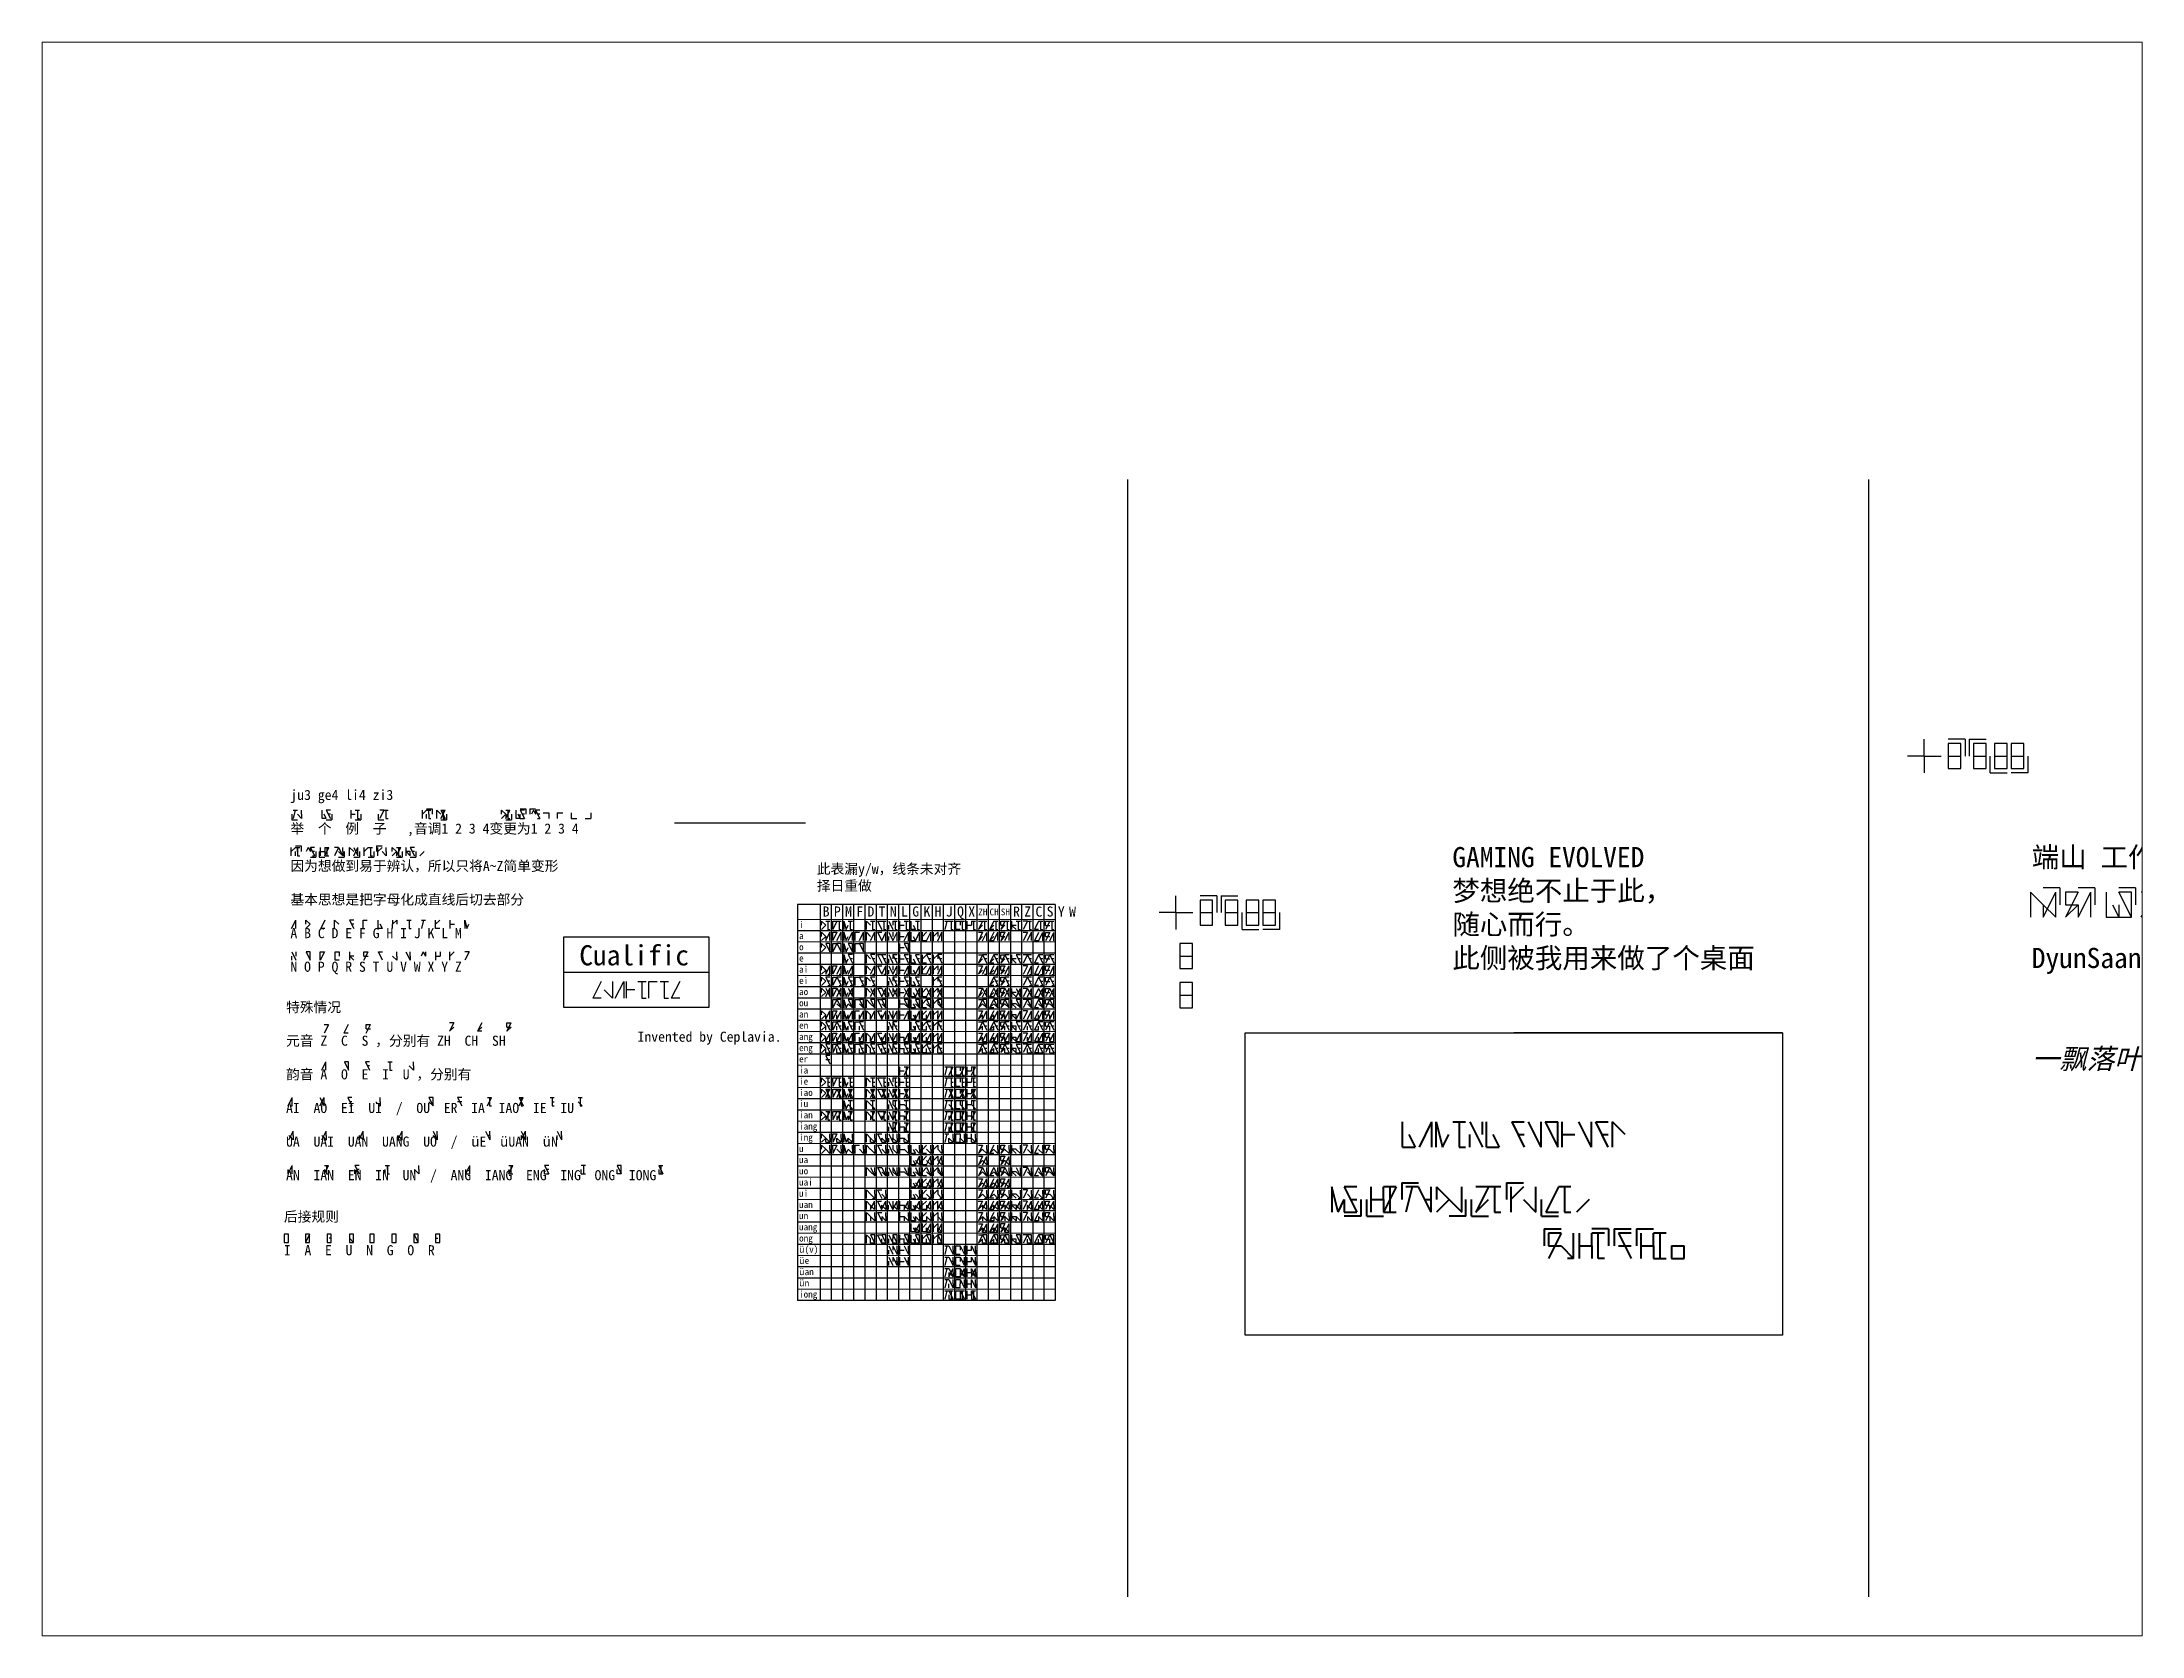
# Paper-space layout '布局1' of a CAD drawing. Header units: millimetres. Extents: x 26 to 231, y 20 to 176.
# The model-space entities are those that its viewports show. They can reach past a viewport. Long polylines and large blocks are cut down to what shows.
import ezdxf

# ---------------------------------------------------------------- set-up
doc = ezdxf.new("R2010")
doc.units = ezdxf.units.MM
doc.linetypes.add('ACAD_ISO03W100', pattern=[30, 12, -18])
doc.styles.get("Standard").update_dxf_attribs({"font": 'arial.ttf', "height": 48})

psp = doc.layouts.new('布局1')

msp = doc.modelspace()

# ---------------------------------------------------------------- texts
at = {"attachment_point": 1}
for s, width, heights, insert, char_height in [('{\\fSimSun|b0|i0|c134|p2;ju3 ge4 li4 zi3\\P\\P举  个  例  子   ,音调1 2 3 4变更为1 2 3 4}', 1096.735, [215], (1675.4, 2343.2), 36), ('{\\fSimSun|b0|i0|c134|p2;GAMING EVOLVED\\P梦想绝不止于此，\\P随心而行。\\P此侧被我用来做了个桌面}', 2404.768, [565.4], (5826, 2139.1), 72), ('{\\fSimSun|b0|i0|c134|p2;端山 工作室\\P\\P\\PDyunSaan Studio\\P\\P\\P\\fSimSun|b0|i1|c134|p2;一飘落叶可端山。}', 1866.743, [899.6], (7895.7, 2139.1), 72), ('{\\fSimSun|b0|i0|c134|p2;\\P因为想做到易于辨认，所以只将A~Z简单变形\\P\\P基本思想是把字母化成直线后切去部分\\P\\PA B C D E F G H I J K L M\\P\\PN O P Q R S T U V W X Y Z}', 1184.154, [577.2], (1675.4, 2149.7), 36), ('{\\fSimSun|b0|i0|c134|p2;此表漏y/w，线条未对齐\\P择日重做}', 655.003, [161.9], (3555.8, 2079.1), 36), ('{\\fSimSun|b0|i0|c134|p2;i}', 36, [46.1], (3492.4, 1874.4), 24), ('{\\fSimSun|b0|i0|c134|p2;B}', 36, [46.1], (3576.8, 1926.9), 36), ('{\\fSimSun|b0|i0|c134|p2;P}', 36, [46.1], (3616.8, 1926.9), 36), ('{\\fSimSun|b0|i0|c134|p2;M}', 36, [46.1], (3656.8, 1926.9), 36), ('{\\fSimSun|b0|i0|c134|p2;F}', 36, [46.1], (3696.8, 1926.9), 36), ('{\\fSimSun|b0|i0|c134|p2;D}', 36, [46.1], (3736.8, 1926.9), 36), ('{\\fSimSun|b0|i0|c134|p2;T}', 36, [46.1], (3776.8, 1926.9), 36), ('{\\fSimSun|b0|i0|c134|p2;N}', 36, [46.1], (3816.8, 1926.9), 36), ('{\\fSimSun|b0|i0|c134|p2;L}', 36, [46.1], (3856.8, 1926.9), 36), ('{\\fSimSun|b0|i0|c134|p2;G}', 36, [46.1], (3896.8, 1926.9), 36), ('{\\fSimSun|b0|i0|c134|p2;K}', 36, [46.1], (3936.8, 1926.9), 36), ('{\\fSimSun|b0|i0|c134|p2;H}', 36, [46.1], (3976.8, 1926.9), 36), ('{\\fSimSun|b0|i0|c134|p2;J}', 36, [46.1], (4016.8, 1926.9), 36), ('{\\fSimSun|b0|i0|c134|p2;Q}', 36, [46.1], (4056.8, 1926.9), 36), ('{\\fSimSun|b0|i0|c134|p2;X}', 36, [46.1], (4096.8, 1926.9), 36), ('{\\fSimSun|b0|i0|c134|p2;ZH}', 36, [46.1], (4132.8, 1919.4), 24), ('{\\fSimSun|b0|i0|c134|p2;CH}', 36, [46.1], (4172.8, 1919.4), 24), ('{\\fSimSun|b0|i0|c134|p2;SH}', 36, [46.1], (4212.8, 1919.4), 24), ('{\\fSimSun|b0|i0|c134|p2;R}', 36, [46.1], (4256.8, 1926.5), 36), ('{\\fSimSun|b0|i0|c134|p2;Z}', 36, [46.1], (4296.8, 1926.9), 36), ('{\\fSimSun|b0|i0|c134|p2;C}', 36, [46.1], (4336.8, 1926.5), 36), ('{\\fSimSun|b0|i0|c134|p2;S}', 36, [46.1], (4376.8, 1926.9), 36), ('{\\fSimSun|b0|i0|c134|p2;Y}', 36, [46.1], (4416.8, 1926.9), 36), ('{\\fSimSun|b0|i0|c134|p2;W}', 36, [46.1], (4456.8, 1926.5), 36), ('{\\fSimSun|b0|i0|c134|p2;a}', 36, [46.1], (3492.4, 1834.4), 24), ('{\\fSimSun|b0|i0|c134|p2;Cualific}', 851.568, [185.5], (2707.5, 1788.6), 72), ('{\\fSimSun|b0|i0|c134|p2;o}', 36, [46.1], (3492.4, 1794.4), 24), ('{\\fSimSun|b0|i0|c134|p2;e}', 36, [46.1], (3492.4, 1754.4), 24), ('{\\fSimSun|b0|i0|c134|p2;ei}', 69.641, [42.5], (3492.4, 1674.4), 24), ('{\\fSimSun|b0|i0|c134|p2;ai}', 36, [46.1], (3492.4, 1714.4), 24), ('{\\fSimSun|b0|i0|c134|p2;特殊情况\\P\\P元音 Z  C  S ，分别有 Z\\C1;H\\C256;  C\\C1;H\\C256;  S\\C1;H\\C256;\\P\\P韵音 A  O  E  I  U ，分别有\\P\\PA\\C1;I\\C256;  AO  E\\C1;I\\C256;  U\\C1;I\\C256;  /  OU  ER  I\\C1;A\\C256;  I\\C1;AO\\C256;  I\\C1;E\\C256;  I\\C1;U\\P\\C256;\\PU\\C1;A\\C256;  U\\C1;AI\\C256;  U\\C1;AN\\C256;  UAN\\C1;G  \\C256;U\\C1;O\\C256;  /  ü\\C1;E\\C256;  ü\\C1;UAN\\C256;  ü\\C1;N\\C256;\\P\\PA\\C1;N\\C256;  I\\C1;AN\\C256;  E\\C1;N\\C256;  I\\C1;N  \\C256;U\\C1;N\\C256;  /  AN\\C1;G\\C256;  I\\C1;ANG\\C256;  EN\\C1;G\\C256;  IN\\C1;G\\C256;  O\\C1;NG  \\C256;I\\C1;ONG}', 1410.234, [877.1], (1659.9, 1585.5), 36), ('{\\fSimSun|b0|i0|c134|p2;ou}', 36, [46.1], (3492.4, 1594.4), 24), ('{\\fSimSun|b0|i0|c134|p2;ao}', 36, [46.1], (3492.4, 1634.4), 24), ('{\\fSimSun|b0|i0|c134|p2;en}', 36, [46.1], (3492.4, 1514.4), 24), ('{\\fSimSun|b0|i0|c134|p2;an}', 36, [46.1], (3492.4, 1554.4), 24), ('{\\fSimSun|b0|i0|c134|p2;Invented by Ceplavia.}', 547.593, [83.1], (2915.4, 1479.9), 36), ('{\\fSimSun|b0|i0|c134|p2;eng}', 36, [46.1], (3492.4, 1434.4), 24), ('{\\fSimSun|b0|i0|c134|p2;ang}', 71.816, [29], (3492.4, 1474.4), 24), ('{\\fSimSun|b0|i0|c134|p2;er}', 36, [46.1], (3492.4, 1394.4), 24), ('{\\fSimSun|b0|i0|c134|p2;ia}', 36, [46.1], (3492.4, 1354.4), 24), ('{\\fSimSun|b0|i0|c134|p2;ie}', 36, [46.1], (3492.4, 1314.4), 24), ('{\\fSimSun|b0|i0|c134|p2;iao}', 69.3, [46.1], (3492.4, 1274.4), 24), ('{\\fSimSun|b0|i0|c134|p2;iu}', 69.3, [46.1], (3492.4, 1234.4), 24), ('{\\fSimSun|b0|i0|c134|p2;ian}', 69.3, [46.1], (3492.4, 1194.4), 24), ('{\\fSimSun|b0|i0|c134|p2;iang}', 69.3, [46.1], (3492.4, 1154.4), 24), ('{\\fSimSun|b0|i0|c134|p2;u}', 69.3, [46.1], (3492.4, 1074.4), 24), ('{\\fSimSun|b0|i0|c134|p2;ing}', 69.3, [46.1], (3492.4, 1114.4), 24), ('{\\fSimSun|b0|i0|c134|p2;ua}', 69.3, [46.1], (3492.4, 1034.4), 24), ('{\\fSimSun|b0|i0|c134|p2;uo}', 69.3, [46.1], (3492.4, 994.4), 24), ('{\\fSimSun|b0|i0|c134|p2;uai}', 69.3, [46.1], (3492.4, 954.4), 24), ('{\\fSimSun|b0|i0|c134|p2;ui}', 69.3, [46.1], (3492.4, 914.4), 24), ('{\\fSimSun|b0|i0|c134|p2;后接规则\\P\\PI  A  E  U  N  G  O  R}', 851.568, [185.5], (1652.2, 837.5), 36), ('{\\fSimSun|b0|i0|c134|p2;uan}', 69.3, [46.1], (3492.4, 874.4), 24), ('{\\fSimSun|b0|i0|c134|p2;un}', 69.3, [46.1], (3492.4, 834.4), 24), ('{\\fSimSun|b0|i0|c134|p2;uang}', 69.3, [46.1], (3492.4, 794.4), 24), ('{\\fSimSun|b0|i0|c134|p2;ong}', 69.3, [46.1], (3492.4, 754.4), 24), ('{\\fSimSun|b0|i0|c134|p2;ü(v)}', 69.3, [46.1], (3492.4, 714.4), 24), ('{\\fSimSun|b0|i0|c134|p2;üe}', 69.3, [46.1], (3492.4, 674.4), 24), ('{\\fSimSun|b0|i0|c134|p2;üan}', 69.3, [46.1], (3492.4, 634.4), 24), ('{\\fSimSun|b0|i0|c134|p2;ün}', 69.3, [46.1], (3492.4, 594.4), 24), ('{\\fSimSun|b0|i0|c134|p2;iong}', 69.3, [46.1], (3492.4, 554.4), 24)]:
    msp.add_mtext_dynamic_manual_height_columns(s, width=width, gutter_width=12.5, heights=heights, dxfattribs=dict(at, insert=insert, char_height=char_height))

# ---------------------------------------------------------------- linework, layer by layer
for p, q in [((4666.1, 3451.5), (4666.1, -538.5)), ((7312.5, 3451.5), (7312.5, -538.5)), ((7511.7, 2464.1), (7511.7, 2524.1)), ((7657.6, 2524.1), (7597.6, 2524.1)), ((7597.6, 2509.1), (7597.6, 2464.1)), ((7642.6, 2509.1), (7597.6, 2509.1)), ((7642.6, 2464.1), (7642.6, 2509.1)), ((7657.6, 2524.1), (7657.6, 2464.1)), ((7672.6, 2524.1), (7732.6, 2524.1)), ((7672.6, 2524.1), (7672.6, 2464.1)), ((7687.6, 2509.1), (7687.6, 2464.1)), ((7732.6, 2509.1), (7687.6, 2509.1)), ((7732.6, 2464.1), (7732.6, 2509.1)), ((7762.6, 2509.1), (7762.6, 2464.1)), ((7807.6, 2509.1), (7762.6, 2509.1)), ((7807.6, 2464.1), (7807.6, 2509.1)), ((7822.6, 2509.1), (7822.6, 2464.1)), ((7867.6, 2509.1), (7822.6, 2509.1)), ((7867.6, 2464.1), (7867.6, 2509.1)), ((7511.7, 2464.1), (7451.7, 2464.1)), ((7511.7, 2464.1), (7571.7, 2464.1)), ((7511.7, 2464.1), (7511.7, 2404.1)), ((7597.6, 2464.1), (7597.6, 2419.1)), ((7597.6, 2464.1), (7642.6, 2464.1)), ((7597.6, 2419.1), (7642.6, 2419.1)), ((7642.6, 2419.1), (7642.6, 2464.1)), ((7687.6, 2464.1), (7687.6, 2419.1)), ((7687.6, 2464.1), (7732.6, 2464.1)), ((7687.6, 2419.1), (7732.6, 2419.1)), ((7732.6, 2419.1), (7732.6, 2464.1)), ((7747.6, 2404.1), (7747.6, 2464.1)), ((7747.6, 2404.1), (7807.6, 2404.1)), ((7762.6, 2464.1), (7762.6, 2419.1)), ((7762.6, 2464.1), (7807.6, 2464.1)), ((7762.6, 2419.1), (7807.6, 2419.1)), ((7807.6, 2419.1), (7807.6, 2464.1)), ((7822.6, 2464.1), (7822.6, 2419.1)), ((7822.6, 2464.1), (7867.6, 2464.1)), ((7822.6, 2419.1), (7867.6, 2419.1)), ((7882.6, 2404.1), (7822.6, 2404.1)), ((7867.6, 2419.1), (7867.6, 2464.1)), ((7882.6, 2404.1), (7882.6, 2464.1)), ((1680.5, 2256), (1680.5, 2236)), ((1685.5, 2271), (1700.5, 2271)), ((1693, 2271), (1685.5, 2241)), ((1700.5, 2256), (1715.5, 2241)), ((1715.5, 2256), (1715.5, 2271)), ((1715.5, 2256), (1715.5, 2241)), ((1788.6, 2256), (1788.6, 2271)), ((1788.6, 2241), (1788.6, 2256)), ((1803.6, 2241), (1796.1, 2256)), ((1818.6, 2271), (1803.6, 2271)), ((1803.6, 2271), (1818.6, 2241)), ((1818.6, 2256), (1811.1, 2256)), ((1823.6, 2256), (1823.6, 2236)), ((1892.3, 2256), (1892.3, 2271)), ((1892.3, 2241), (1892.3, 2256)), ((1892.3, 2256), (1907.3, 2256)), ((1907.3, 2271), (1922.3, 2271)), ((1914.8, 2271), (1914.8, 2241)), ((1927.3, 2256), (1927.3, 2236)), ((1989.3, 2256), (1989.3, 2236)), ((2009.3, 2271), (1994.3, 2241)), ((2009.3, 2271), (1994.3, 2271)), ((2009.3, 2271), (2024.3, 2271)), ((2016.8, 2271), (2016.8, 2241)), ((2146.9, 2256), (2146.9, 2271)), ((2161.9, 2271), (2146.9, 2256)), ((2146.9, 2241), (2146.9, 2256)), ((2161.9, 2276), (2181.9, 2276)), ((2161.9, 2271), (2176.9, 2271)), ((2161.9, 2241), (2161.9, 2256)), ((2169.4, 2256), (2169.4, 2271)), ((2169.4, 2256), (2169.4, 2241)), ((2181.9, 2276), (2181.9, 2256)), ((2198.2, 2256), (2198.2, 2271)), ((2198.2, 2271), (2213.2, 2256)), ((2198.2, 2241), (2198.2, 2256)), ((2213.2, 2271), (2228.2, 2271)), ((2213.2, 2241), (2228.2, 2271)), ((2213.2, 2271), (2228.2, 2241)), ((2220.7, 2271), (2220.7, 2241)), ((2233.2, 2256), (2233.2, 2236)), ((2429.7, 2256), (2429.7, 2271)), ((2429.7, 2271), (2444.7, 2256)), ((2444.7, 2256), (2429.7, 2241)), ((2444.7, 2271), (2459.7, 2271)), ((2444.7, 2241), (2459.7, 2271)), ((2444.7, 2256), (2444.7, 2241)), ((2452.2, 2271), (2452.2, 2241)), ((2464.7, 2256), (2464.7, 2236)), ((2481.6, 2256), (2481.6, 2271)), ((2481.6, 2241), (2481.6, 2256)), ((2496.6, 2241), (2489.1, 2256)), ((2496.6, 2276), (2516.6, 2276)), ((2511.6, 2271), (2496.6, 2271)), ((2496.6, 2271), (2511.6, 2241)), ((2496.6, 2241), (2496.6, 2256)), ((2511.6, 2256), (2504.1, 2256)), ((2516.6, 2276), (2516.6, 2256)), ((2531.1, 2276), (2551.1, 2276)), ((2531.1, 2276), (2531.1, 2256)), ((2543.6, 2271), (2536.1, 2256)), ((2543.6, 2271), (2551.1, 2256)), ((2551.1, 2271), (2551.1, 2256)), ((2566.1, 2271), (2551.1, 2271)), ((2551.1, 2271), (2566.1, 2241)), ((2566.1, 2256), (2558.6, 2256)), ((2578.4, 2261.1), (2598.4, 2261.1)), ((2598.4, 2261.1), (2598.4, 2241.1)), ((2628.4, 2261.1), (2648.4, 2261.1)), ((2628.4, 2261.1), (2628.4, 2241.1)), ((2678.4, 2261.1), (2678.4, 2241.1)), ((2748.4, 2261.1), (2748.4, 2241.1)), ((1680.5, 2236), (1700.5, 2236)), ((1803.6, 2241), (1788.6, 2241)), ((1803.6, 2236), (1823.6, 2236)), ((1907.3, 2236), (1927.3, 2236)), ((1914.8, 2241), (1922.3, 2241)), ((1989.3, 2236), (2009.3, 2236)), ((2016.8, 2241), (2024.3, 2241)), ((2169.4, 2241), (2176.9, 2241)), ((2213.2, 2236), (2233.2, 2236)), ((2220.7, 2241), (2228.2, 2241)), ((2444.7, 2236), (2464.7, 2236)), ((2452.2, 2241), (2459.7, 2241)), ((2496.6, 2241), (2481.6, 2241)), ((2496.6, 2241), (2511.6, 2241)), ((2558.6, 2241), (2566.1, 2241)), ((2678.4, 2241.1), (2698.4, 2241.1)), ((2728.4, 2241.1), (2748.4, 2241.1)), ((1678.7, 2122.8), (1678.7, 2137.8)), ((1693.7, 2137.8), (1678.7, 2122.8)), ((1678.7, 2107.8), (1678.7, 2122.8)), ((1693.7, 2142.8), (1713.7, 2142.8)), ((1693.7, 2137.8), (1708.7, 2137.8)), ((1693.7, 2107.8), (1693.7, 2122.8)), ((1701.2, 2122.8), (1701.2, 2137.8)), ((1701.2, 2137.8), (1701.2, 2107.8)), ((1701.2, 2122.8), (1701.2, 2107.8)), ((1701.2, 2107.8), (1708.7, 2107.8)), ((1713.7, 2142.8), (1713.7, 2122.8)), ((1739.2, 2137.8), (1731.7, 2122.8)), ((1739.2, 2137.8), (1746.7, 2122.8)), ((1746.7, 2137.8), (1746.7, 2122.8)), ((1761.7, 2137.8), (1746.7, 2137.8)), ((1746.7, 2137.8), (1761.7, 2107.8)), ((1746.7, 2102.8), (1766.7, 2102.8)), ((1761.7, 2122.8), (1754.2, 2122.8)), ((1754.2, 2107.8), (1761.7, 2107.8)), ((1766.7, 2122.8), (1766.7, 2102.8)), ((1778, 2122.8), (1778, 2102.8)), ((1778, 2102.8), (1798, 2102.8)), ((1783, 2122.8), (1783, 2137.8)), ((1783, 2107.8), (1783, 2122.8)), ((1783, 2122.8), (1798, 2122.8)), ((1798, 2137.8), (1798, 2122.8)), ((1798, 2137.8), (1813, 2137.8)), ((1798, 2107.8), (1813, 2137.8)), ((1798, 2122.8), (1798, 2107.8)), ((1798, 2107.8), (1813, 2107.8)), ((1805.5, 2137.8), (1805.5, 2107.8)), ((1847.5, 2137.8), (1832.5, 2107.8)), ((1847.5, 2137.8), (1832.5, 2137.8)), ((1847.5, 2137.8), (1862.5, 2107.8)), ((1847.5, 2122.8), (1862.5, 2107.8)), ((1847.5, 2102.8), (1867.5, 2102.8)), ((1862.5, 2122.8), (1862.5, 2137.8)), ((1862.5, 2122.8), (1862.5, 2107.8)), ((1867.5, 2122.8), (1867.5, 2102.8)), ((1886.7, 2122.8), (1886.7, 2137.8)), ((1886.7, 2137.8), (1901.7, 2122.8)), ((1886.7, 2107.8), (1886.7, 2122.8)), ((1901.7, 2107.8), (1916.7, 2137.8)), ((1901.7, 2137.8), (1916.7, 2107.8)), ((1901.7, 2102.8), (1921.7, 2102.8)), ((1916.7, 2122.8), (1916.7, 2137.8)), ((1916.7, 2107.8), (1916.7, 2122.8)), ((1921.7, 2122.8), (1921.7, 2102.8)), ((1938.6, 2122.8), (1938.6, 2137.8)), ((1953.6, 2137.8), (1938.6, 2122.8)), ((1938.6, 2107.8), (1938.6, 2122.8)), ((1953.6, 2137.8), (1968.6, 2137.8)), ((1953.6, 2102.8), (1973.6, 2102.8)), ((1961.1, 2137.8), (1961.1, 2107.8)), ((1961.1, 2107.8), (1968.6, 2107.8)), ((1973.6, 2122.8), (1973.6, 2102.8)), ((1983, 2142.8), (2003, 2142.8)), ((1983, 2142.8), (1983, 2122.8)), ((1988, 2122.8), (1988, 2137.8)), ((2003, 2137.8), (1988, 2122.8)), ((1988, 2107.8), (1988, 2122.8)), ((2003, 2122.8), (2018, 2107.8)), ((2018, 2122.8), (2018, 2137.8)), ((2018, 2122.8), (2018, 2107.8)), ((2039.3, 2122.8), (2039.3, 2137.8)), ((2039.3, 2137.8), (2054.3, 2122.8)), ((2054.3, 2122.8), (2039.3, 2107.8)), ((2054.3, 2137.8), (2069.3, 2137.8)), ((2054.3, 2107.8), (2069.3, 2137.8)), ((2054.3, 2122.8), (2054.3, 2107.8)), ((2054.3, 2102.8), (2074.3, 2102.8)), ((2061.8, 2137.8), (2061.8, 2107.8)), ((2061.8, 2107.8), (2069.3, 2107.8)), ((2074.3, 2122.8), (2074.3, 2102.8)), ((2088.8, 2122.8), (2088.8, 2137.8)), ((2088.8, 2122.8), (2103.8, 2107.8)), ((2088.8, 2107.8), (2088.8, 2122.8)), ((2103.8, 2122.8), (2088.8, 2122.8)), ((2118.8, 2137.8), (2103.8, 2137.8)), ((2103.8, 2137.8), (2118.8, 2107.8)), ((2103.8, 2107.8), (2103.8, 2122.8)), ((2103.8, 2102.8), (2123.8, 2102.8)), ((2118.8, 2122.8), (2111.3, 2122.8)), ((2123.8, 2122.8), (2123.8, 2102.8)), ((2152.8, 2122.8), (2137.8, 2107.8)), ((4838.6, 1904.9), (4838.6, 1964.9)), ((4984.6, 1964.9), (4924.6, 1964.9)), ((4984.6, 1964.9), (4984.6, 1904.9)), ((4999.6, 1964.9), (5059.6, 1964.9)), ((4999.6, 1964.9), (4999.6, 1904.9)), ((7891.5, 1978.3), (7891.5, 1933.3)), ((7936.5, 1933.3), (7891.5, 1978.3)), ((7996.5, 1993.3), (7936.5, 1993.3)), ((7936.5, 1888.3), (7981.5, 1978.3)), ((7981.5, 1933.3), (7981.5, 1978.3)), ((7996.5, 1993.3), (7996.5, 1933.3)), ((8016.5, 1978.3), (8016.5, 1933.3)), ((8061.5, 1978.3), (8016.5, 1978.3)), ((8061.5, 1978.3), (8016.5, 1888.3)), ((8121.5, 1993.3), (8061.5, 1993.3)), ((8061.5, 1888.3), (8106.5, 1978.3)), ((8106.5, 1933.3), (8106.5, 1978.3)), ((8121.5, 1993.3), (8121.5, 1933.3)), ((8161.5, 1978.3), (8161.5, 1933.3)), ((8266.5, 1993.3), (8206.5, 1993.3)), ((8251.5, 1978.3), (8206.5, 1978.3)), ((8251.5, 1888.3), (8206.5, 1978.3)), ((8251.5, 1933.3), (8251.5, 1978.3)), ((8266.5, 1993.3), (8266.5, 1933.3)), ((8331.5, 1978.3), (8286.5, 1978.3)), ((8286.5, 1888.3), (8331.5, 1978.3)), ((1679.6, 1848.3), (1694.6, 1878.3)), ((1694.6, 1863.3), (1694.6, 1878.3)), ((1731, 1863.3), (1731, 1878.3)), ((1731, 1878.3), (1746, 1863.3)), ((1798.9, 1878.3), (1783.9, 1848.3)), ((1833, 1863.3), (1833, 1878.3)), ((1833, 1878.3), (1848, 1863.3)), ((1901.7, 1878.3), (1886.7, 1878.3)), ((1886.7, 1878.3), (1901.7, 1848.3)), ((1935.1, 1878.3), (1950.1, 1878.3)), ((1935.1, 1863.3), (1935.1, 1878.3)), ((1988.8, 1863.3), (1988.8, 1878.3)), ((2055.2, 1878.3), (2040.2, 1863.3)), ((2040.2, 1878.3), (2040.2, 1863.3)), ((2055.2, 1878.3), (2055.2, 1863.3)), ((2091.7, 1878.3), (2106.7, 1878.3)), ((2099.2, 1878.3), (2099.2, 1848.3)), ((2143.3, 1878.3), (2158.3, 1878.3)), ((2150.8, 1878.3), (2143.3, 1848.3)), ((2193.9, 1863.3), (2193.9, 1878.3)), ((2193.9, 1863.3), (2208.9, 1878.3)), ((2246.5, 1863.3), (2246.5, 1878.3)), ((2298, 1878.3), (2305.5, 1848.3)), ((2298, 1863.3), (2298, 1878.3)), ((4407.3, 1933.7), (3487.3, 1933.7)), ((3487.3, 1933.7), (3487.3, 520)), ((4407.3, 1879.6), (3487.3, 1880)), ((3567.3, 1933.7), (3567.3, 520)), ((3607.3, 1933.7), (3607.3, 520)), ((3647.3, 1933.7), (3647.3, 520)), ((3647.3, 1933.7), (3647.3, 520)), ((3687.3, 1933.7), (3687.3, 519.9)), ((3687.3, 1933.7), (3687.3, 520)), ((3727.3, 1933.7), (3727.3, 519.9)), ((3727.3, 1933.6), (3727.3, 519.9)), ((3767.3, 1933.7), (3767.3, 519.9)), ((3767.3, 1933.6), (3767.3, 519.9)), ((3807.3, 1933.7), (3807.3, 519.9)), ((3807.3, 1933.6), (3807.3, 519.9)), ((3847.3, 1933.7), (3847.3, 519.9)), ((3847.3, 1933.6), (3847.3, 519.9)), ((3887.3, 1933.7), (3887.3, 519.9)), ((3887.3, 1933.6), (3887.3, 519.9)), ((3927.3, 1933.7), (3927.3, 519.8)), ((3927.3, 1933.5), (3927.3, 519.8)), ((3967.3, 1933.7), (3967.3, 519.8)), ((3967.3, 1933.5), (3967.3, 519.8)), ((4007.3, 1933.7), (4007.3, 519.8)), ((4007.3, 1933.5), (4007.3, 519.8)), ((4047.3, 1933.7), (4047.3, 519.8)), ((4087.3, 1933.7), (4087.3, 519.8)), ((4127.3, 1933.7), (4127.3, 519.7)), ((4167.3, 1933.7), (4167.3, 519.7)), ((4167.3, 1933.4), (4167.3, 519.7)), ((4207.3, 1933.7), (4207.3, 519.7)), ((4207.3, 1933.7), (4207.3, 520)), ((4247.3, 1933.7), (4247.3, 519.7)), ((4247.3, 1933.7), (4247.3, 520)), ((4287.3, 1933.7), (4287.3, 519.7)), ((4327.3, 1933.7), (4327.3, 519.7)), ((4327.3, 1933.7), (4327.3, 520)), ((4367.3, 1933.7), (4367.3, 519.6)), ((4367.3, 1933.4), (4367.3, 519.6)), ((4407.3, 1933.7), (4407.3, 519.6)), ((4407.3, 1933.3), (4407.3, 519.6)), ((4838.6, 1904.9), (4778.6, 1904.9)), ((4838.6, 1904.9), (4898.6, 1904.9)), ((4838.6, 1904.9), (4838.6, 1844.9)), ((4924.6, 1949.9), (4924.6, 1904.9)), ((4969.6, 1949.9), (4924.6, 1949.9)), ((4924.6, 1904.9), (4924.6, 1859.9)), ((4924.6, 1904.9), (4969.6, 1904.9)), ((4969.6, 1904.9), (4969.6, 1949.9)), ((4969.6, 1859.9), (4969.6, 1904.9)), ((5014.6, 1949.9), (5014.6, 1904.9)), ((5059.6, 1949.9), (5014.6, 1949.9)), ((5014.6, 1904.9), (5014.6, 1859.9)), ((5014.6, 1904.9), (5059.6, 1904.9)), ((5059.6, 1904.9), (5059.6, 1949.9)), ((5059.6, 1859.9), (5059.6, 1904.9)), ((5074.6, 1844.9), (5074.6, 1904.9)), ((5089.6, 1949.9), (5089.6, 1904.9)), ((5134.6, 1949.9), (5089.6, 1949.9)), ((5089.6, 1904.9), (5089.6, 1859.9)), ((5089.6, 1904.9), (5134.6, 1904.9)), ((5134.6, 1904.9), (5134.6, 1949.9)), ((5134.6, 1859.9), (5134.6, 1904.9)), ((5149.6, 1949.9), (5149.6, 1904.9)), ((5194.6, 1949.9), (5149.6, 1949.9)), ((5149.6, 1904.9), (5149.6, 1859.9)), ((5149.6, 1904.9), (5194.6, 1904.9)), ((5194.6, 1904.9), (5194.6, 1949.9)), ((5194.6, 1859.9), (5194.6, 1904.9)), ((5209.6, 1844.9), (5209.6, 1904.9)), ((7891.5, 1933.3), (7891.5, 1888.3)), ((7936.5, 1933.3), (7936.5, 1888.3)), ((7936.5, 1933.3), (7981.5, 1888.3)), ((7981.5, 1888.3), (7981.5, 1933.3)), ((8016.5, 1933.3), (8061.5, 1933.3)), ((8016.5, 1888.3), (8061.5, 1933.3)), ((8061.5, 1933.3), (8061.5, 1888.3)), ((8106.5, 1888.3), (8106.5, 1933.3)), ((8161.5, 1933.3), (8161.5, 1888.3)), ((8161.5, 1888.3), (8206.5, 1888.3)), ((8184, 1933.3), (8206.5, 1888.3)), ((8206.5, 1933.3), (8206.5, 1888.3)), ((8206.5, 1888.3), (8251.5, 1888.3)), ((8251.5, 1888.3), (8251.5, 1933.3)), ((1694.6, 1848.3), (1694.6, 1863.3)), ((1746, 1863.3), (1731, 1848.3)), ((1798.9, 1848.3), (1783.9, 1848.3)), ((1833, 1848.3), (1833, 1863.3)), ((1901.7, 1863.3), (1894.2, 1863.3)), ((1935.1, 1848.3), (1935.1, 1863.3)), ((1988.8, 1848.3), (1988.8, 1863.3)), ((2003.8, 1848.3), (1988.8, 1848.3)), ((2003.8, 1848.3), (1996.3, 1863.3)), ((2040.2, 1848.3), (2040.2, 1863.3)), ((2099.2, 1848.3), (2106.7, 1848.3)), ((2193.9, 1848.3), (2193.9, 1863.3)), ((2208.9, 1848.3), (2193.9, 1848.3)), ((2246.5, 1848.3), (2246.5, 1863.3)), ((2246.5, 1863.3), (2261.5, 1863.3)), ((2298, 1863.3), (2298, 1848.3)), ((2305.5, 1848.3), (2313, 1863.3)), ((2650.9, 1817), (2650.9, 1567)), ((3170.9, 1817), (2650.9, 1817)), ((3170.9, 1567), (3170.9, 1817)), ((4407.3, 1839.6), (3487.3, 1840)), ((3572.8, 1859.8), (3572.8, 1874.8)), ((3572.8, 1874.8), (3587.8, 1859.8)), ((3587.8, 1859.8), (3572.8, 1844.8)), ((3572.8, 1819.8), (3572.8, 1834.8)), ((3572.8, 1834.8), (3587.8, 1819.8)), ((3587.8, 1819.8), (3572.8, 1804.8)), ((3587.8, 1874.8), (3602.8, 1874.8)), ((3587.8, 1804.8), (3602.8, 1834.8)), ((3587.8, 1819.8), (3587.8, 1804.8)), ((3595.3, 1874.8), (3595.3, 1844.8)), ((3595.3, 1844.8), (3602.8, 1844.8)), ((3602.8, 1819.8), (3602.8, 1834.8)), ((3602.8, 1804.8), (3602.8, 1819.8)), ((3612.8, 1874.8), (3627.8, 1874.8)), ((3612.8, 1859.8), (3612.8, 1874.8)), ((3627.8, 1874.8), (3612.8, 1844.8)), ((3612.8, 1844.8), (3612.8, 1859.8)), ((3612.8, 1834.8), (3627.8, 1834.8)), ((3612.8, 1819.8), (3612.8, 1834.8)), ((3627.8, 1834.8), (3612.8, 1804.8)), ((3612.8, 1804.8), (3612.8, 1819.8)), ((3627.8, 1874.8), (3642.8, 1874.8)), ((3627.8, 1804.8), (3642.8, 1834.8)), ((3635.3, 1874.8), (3635.3, 1844.8)), ((3635.3, 1844.8), (3642.8, 1844.8)), ((3642.8, 1819.7), (3642.8, 1834.7)), ((3642.8, 1804.8), (3642.8, 1819.8)), ((3652.8, 1874.8), (3660.3, 1844.8)), ((3652.8, 1859.8), (3652.8, 1874.8)), ((3652.8, 1859.8), (3652.8, 1844.8)), ((3652.8, 1834.8), (3660.3, 1804.8)), ((3652.8, 1819.8), (3652.8, 1834.8)), ((3652.8, 1819.8), (3652.8, 1804.8)), ((3660.3, 1844.8), (3667.8, 1859.8)), ((3660.3, 1804.8), (3667.8, 1819.8)), ((3667.8, 1874.8), (3682.8, 1874.8)), ((3667.8, 1804.8), (3682.8, 1834.8)), ((3675.3, 1874.8), (3675.3, 1844.8)), ((3675.3, 1844.8), (3682.8, 1844.8)), ((3682.8, 1819.8), (3682.8, 1834.8)), ((3682.8, 1804.8), (3682.8, 1819.8)), ((3692.8, 1834.8), (3707.8, 1834.8)), ((3692.8, 1819.8), (3692.8, 1834.8)), ((3692.8, 1804.8), (3692.8, 1819.8)), ((3707.8, 1804.8), (3722.8, 1834.8)), ((3722.8, 1819.7), (3722.8, 1834.7)), ((3722.8, 1804.8), (3722.8, 1819.8)), ((3732.8, 1859.8), (3732.8, 1874.8)), ((3732.8, 1874.8), (3747.8, 1859.8)), ((3732.8, 1844.8), (3732.8, 1859.8)), ((3732.8, 1819.8), (3732.8, 1834.8)), ((3732.8, 1834.8), (3747.8, 1819.8)), ((3732.8, 1804.8), (3732.8, 1819.8)), ((3747.8, 1874.8), (3762.8, 1874.8)), ((3747.8, 1804.8), (3762.8, 1834.8)), ((3755.3, 1874.8), (3755.3, 1844.8)), ((3755.3, 1844.8), (3762.8, 1844.8)), ((3762.8, 1819.7), (3762.8, 1834.7)), ((3762.8, 1804.8), (3762.8, 1819.8)), ((3772.8, 1874.8), (3787.8, 1874.8)), ((3772.8, 1874.8), (3787.8, 1844.8)), ((3772.8, 1834.8), (3787.8, 1834.8)), ((3772.8, 1834.8), (3787.8, 1804.8)), ((3787.8, 1874.8), (3802.8, 1874.8)), ((3787.8, 1804.7), (3802.8, 1834.7)), ((3795.3, 1874.8), (3795.3, 1844.8)), ((3795.3, 1844.8), (3802.8, 1844.8)), ((3802.8, 1819.7), (3802.8, 1834.7)), ((3802.8, 1804.7), (3802.8, 1819.7)), ((3812.8, 1874.8), (3827.8, 1844.8)), ((3812.8, 1844.8), (3812.8, 1859.8)), ((3812.8, 1834.8), (3827.8, 1804.8)), ((3812.8, 1804.8), (3812.8, 1819.8)), ((3827.8, 1874.8), (3842.8, 1874.8)), ((3827.8, 1874.8), (3827.8, 1859.8)), ((3827.8, 1834.8), (3827.8, 1819.8)), ((3827.8, 1804.7), (3842.8, 1834.7)), ((3835.3, 1874.8), (3835.3, 1844.8)), ((3835.3, 1844.8), (3842.8, 1844.8)), ((3842.8, 1819.7), (3842.8, 1834.7)), ((3842.8, 1804.7), (3842.8, 1819.7)), ((3852.8, 1859.8), (3852.8, 1874.8)), ((3852.8, 1844.8), (3852.8, 1859.8)), ((3852.8, 1859.8), (3867.8, 1859.8)), ((3852.8, 1819.8), (3852.8, 1834.8)), ((3852.8, 1804.8), (3852.8, 1819.8)), ((3852.8, 1819.8), (3867.8, 1819.8)), ((3867.8, 1874.8), (3882.8, 1874.8)), ((3867.8, 1804.7), (3882.8, 1834.7)), ((3875.3, 1874.8), (3875.3, 1844.8)), ((3875.3, 1844.8), (3882.8, 1844.8)), ((3882.8, 1819.7), (3882.8, 1834.7)), ((3882.8, 1804.7), (3882.8, 1819.7)), ((3892.8, 1859.7), (3892.8, 1874.7)), ((3892.8, 1844.7), (3892.8, 1859.7)), ((3907.8, 1844.7), (3892.8, 1844.7)), ((3892.8, 1819.7), (3892.8, 1834.7)), ((3892.8, 1804.7), (3892.8, 1819.7)), ((3907.8, 1804.7), (3892.8, 1804.7)), ((3900.3, 1859.7), (3907.8, 1844.7)), ((3900.3, 1819.7), (3907.8, 1804.7)), ((3907.8, 1874.7), (3922.8, 1874.7)), ((3907.8, 1804.7), (3922.8, 1834.7)), ((3915.3, 1874.7), (3915.3, 1844.7)), ((3915.3, 1844.7), (3922.8, 1844.7)), ((3922.8, 1819.6), (3922.8, 1834.6)), ((3922.8, 1804.7), (3922.8, 1819.7)), ((3932.8, 1819.7), (3932.8, 1834.7)), ((3932.8, 1819.7), (3947.8, 1834.7)), ((3932.8, 1804.7), (3932.8, 1819.7)), ((3947.8, 1804.7), (3932.8, 1804.7)), ((3947.8, 1804.7), (3962.8, 1834.7)), ((3962.8, 1819.6), (3962.8, 1834.6)), ((3962.8, 1804.7), (3962.8, 1819.7)), ((3987.8, 1834.7), (3972.8, 1819.7)), ((3972.8, 1819.7), (3972.8, 1834.7)), ((3972.8, 1804.7), (3972.8, 1819.7)), ((3987.8, 1804.7), (4002.8, 1834.7)), ((3987.8, 1834.7), (3987.8, 1819.7)), ((4002.8, 1819.6), (4002.8, 1834.6)), ((4002.8, 1804.7), (4002.8, 1819.7)), ((4012.8, 1874.7), (4027.8, 1874.7)), ((4020.3, 1874.7), (4012.8, 1844.7)), ((4027.8, 1874.7), (4042.8, 1874.7)), ((4035.3, 1874.7), (4035.3, 1844.7)), ((4035.3, 1844.7), (4042.8, 1844.7)), ((4052.8, 1874.6), (4067.8, 1874.6)), ((4052.8, 1859.6), (4052.8, 1874.6)), ((4052.8, 1844.6), (4052.8, 1859.6)), ((4067.8, 1844.6), (4052.8, 1844.6)), ((4067.8, 1874.6), (4082.8, 1874.6)), ((4067.8, 1874.6), (4067.8, 1859.6)), ((4075.3, 1874.6), (4075.3, 1844.6)), ((4075.3, 1844.6), (4082.8, 1844.6)), ((4092.8, 1859.6), (4092.8, 1874.6)), ((4092.8, 1844.6), (4092.8, 1859.6)), ((4092.8, 1859.6), (4107.8, 1859.6)), ((4107.8, 1874.6), (4122.8, 1874.6)), ((4107.8, 1874.6), (4107.8, 1859.6)), ((4115.3, 1874.6), (4115.3, 1844.6)), ((4115.3, 1844.6), (4122.8, 1844.6)), ((4147.8, 1874.6), (4132.8, 1844.6)), ((4132.8, 1874.6), (4147.8, 1874.6)), ((4147.8, 1859.6), (4132.8, 1844.6)), ((4147.8, 1834.6), (4132.8, 1804.6)), ((4132.8, 1834.6), (4147.8, 1834.6)), ((4147.8, 1819.6), (4132.8, 1804.6)), ((4147.8, 1874.6), (4162.8, 1874.6)), ((4147.8, 1804.6), (4162.8, 1834.6)), ((4155.3, 1874.6), (4155.3, 1844.6)), ((4155.3, 1844.6), (4162.8, 1844.6)), ((4162.8, 1819.5), (4162.8, 1834.5)), ((4162.8, 1804.6), (4162.8, 1819.6)), ((4187.8, 1874.6), (4172.8, 1844.6)), ((4187.8, 1859.6), (4172.8, 1844.6)), ((4187.8, 1844.6), (4172.8, 1844.6)), ((4187.8, 1834.6), (4172.8, 1804.6)), ((4187.8, 1819.6), (4172.8, 1804.6)), ((4187.8, 1804.6), (4172.8, 1804.6)), ((4187.8, 1874.6), (4202.8, 1874.6)), ((4187.8, 1804.8), (4202.8, 1834.8)), ((4195.3, 1874.6), (4195.3, 1844.6)), ((4195.3, 1844.6), (4202.8, 1844.6)), ((4202.8, 1819.8), (4202.8, 1834.8)), ((4202.8, 1804.8), (4202.8, 1819.8)), ((4212.8, 1874.6), (4227.8, 1874.6)), ((4212.8, 1859.6), (4212.8, 1874.6)), ((4227.8, 1874.6), (4212.8, 1844.6)), ((4212.8, 1859.6), (4227.8, 1859.6)), ((4227.8, 1859.6), (4212.8, 1844.6)), ((4212.8, 1834.6), (4227.8, 1834.6)), ((4212.8, 1819.6), (4212.8, 1834.6)), ((4227.8, 1834.6), (4212.8, 1804.6)), ((4212.8, 1819.6), (4227.8, 1819.6)), ((4227.8, 1819.6), (4212.8, 1804.6)), ((4227.8, 1874.6), (4242.8, 1874.6)), ((4227.8, 1804.8), (4242.8, 1834.8)), ((4235.3, 1874.6), (4235.3, 1844.6)), ((4235.3, 1844.6), (4242.8, 1844.6)), ((4242.8, 1819.8), (4242.8, 1834.8)), ((4242.8, 1804.8), (4242.8, 1819.8)), ((4252.8, 1859.3), (4252.8, 1874.3)), ((4252.8, 1859.3), (4267.8, 1844.3)), ((4252.8, 1844.3), (4252.8, 1859.3)), ((4267.8, 1859.3), (4252.8, 1859.3)), ((4267.8, 1874.6), (4282.8, 1874.6)), ((4275.3, 1874.6), (4275.3, 1844.6)), ((4275.3, 1844.6), (4282.8, 1844.6)), ((4307.8, 1874.5), (4292.8, 1844.5)), ((4307.8, 1874.5), (4292.8, 1874.5)), ((4307.8, 1834.5), (4292.8, 1804.5)), ((4307.8, 1834.5), (4292.8, 1834.5)), ((4307.8, 1874.5), (4322.8, 1874.5)), ((4307.8, 1804.8), (4322.8, 1834.8)), ((4315.3, 1874.5), (4315.3, 1844.5)), ((4315.3, 1844.5), (4322.8, 1844.5)), ((4322.8, 1819.8), (4322.8, 1834.8)), ((4322.8, 1804.8), (4322.8, 1819.8)), ((4347.8, 1874.5), (4332.8, 1844.5)), ((4347.8, 1844.5), (4332.8, 1844.5)), ((4347.8, 1834.5), (4332.8, 1804.5)), ((4347.8, 1804.5), (4332.8, 1804.5)), ((4347.8, 1874.5), (4362.8, 1874.5)), ((4347.8, 1804.5), (4362.8, 1834.5)), ((4355.3, 1874.5), (4355.3, 1844.5)), ((4355.3, 1844.5), (4362.8, 1844.5)), ((4362.8, 1819.4), (4362.8, 1834.4)), ((4362.8, 1804.5), (4362.8, 1819.5)), ((4372.8, 1874.5), (4387.8, 1874.5)), ((4372.8, 1859.5), (4372.8, 1874.5)), ((4387.8, 1874.5), (4372.8, 1844.5)), ((4372.8, 1859.5), (4387.8, 1859.5)), ((4372.8, 1834.5), (4387.8, 1834.5)), ((4372.8, 1819.5), (4372.8, 1834.5)), ((4387.8, 1834.5), (4372.8, 1804.5)), ((4372.8, 1819.5), (4387.8, 1819.5)), ((4387.8, 1874.5), (4402.8, 1874.5)), ((4387.8, 1804.5), (4402.8, 1834.5)), ((4395.3, 1874.5), (4395.3, 1844.5)), ((4395.3, 1844.5), (4402.8, 1844.5)), ((4402.8, 1819.4), (4402.8, 1834.4)), ((4402.8, 1804.5), (4402.8, 1819.5)), ((4924.6, 1859.9), (4969.6, 1859.9)), ((5014.6, 1859.9), (5059.6, 1859.9)), ((5074.6, 1844.9), (5134.6, 1844.9)), ((5089.6, 1859.9), (5134.6, 1859.9)), ((5149.6, 1859.9), (5194.6, 1859.9)), ((5209.6, 1844.9), (5149.6, 1844.9)), ((1680, 1764.8), (1695, 1734.8)), ((1680, 1734.8), (1680, 1749.8)), ((1695, 1764.8), (1695, 1749.8)), ((1731.4, 1764.8), (1746.4, 1734.8)), ((1746.4, 1764.8), (1731.4, 1764.8)), ((1746.4, 1749.8), (1746.4, 1764.8)), ((1746.4, 1734.8), (1746.4, 1749.8)), ((1781.8, 1764.8), (1796.8, 1764.8)), ((1781.8, 1749.8), (1781.8, 1764.8)), ((1796.8, 1764.8), (1781.8, 1734.8)), ((1781.8, 1734.8), (1781.8, 1749.8)), ((1834.8, 1764.8), (1849.8, 1764.8)), ((1834.8, 1749.8), (1834.8, 1764.8)), ((1834.8, 1734.8), (1834.8, 1749.8)), ((1849.8, 1734.8), (1834.8, 1734.8)), ((1849.8, 1764.8), (1849.8, 1749.8)), ((1887.2, 1749.8), (1887.2, 1764.8)), ((1887.2, 1749.8), (1902.2, 1734.8)), ((1887.2, 1734.8), (1887.2, 1749.8)), ((1902.2, 1749.8), (1887.2, 1749.8)), ((1937.7, 1764.8), (1952.7, 1764.8)), ((1937.7, 1749.8), (1937.7, 1764.8)), ((1937.7, 1734.8), (1952.7, 1764.8)), ((1937.7, 1749.8), (1952.7, 1749.8)), ((1989.8, 1764.8), (2004.8, 1764.8)), ((2004.8, 1734.8), (1989.8, 1764.8)), ((2040.1, 1749.8), (2055.1, 1734.8)), ((2055.1, 1749.8), (2055.1, 1764.8)), ((2055.1, 1749.8), (2055.1, 1734.8)), ((2088.3, 1764.8), (2103.3, 1734.8)), ((2103.3, 1749.8), (2103.3, 1764.8)), ((2103.3, 1749.8), (2103.3, 1734.8)), ((2150.1, 1764.8), (2142.6, 1749.8)), ((2150.1, 1764.8), (2157.6, 1749.8)), ((2157.6, 1764.8), (2157.6, 1749.8)), ((2195.3, 1749.8), (2195.3, 1764.8)), ((2195.3, 1734.8), (2195.3, 1749.8)), ((2195.3, 1749.8), (2210.3, 1749.8)), ((2210.3, 1764.8), (2210.3, 1749.8)), ((2245.4, 1749.8), (2245.4, 1764.8)), ((2260.4, 1764.8), (2245.4, 1749.8)), ((2245.4, 1734.8), (2245.4, 1749.8)), ((2313.5, 1764.8), (2298.5, 1734.8)), ((2313.5, 1764.8), (2298.5, 1764.8)), ((4407.3, 1799.6), (3487.3, 1800)), ((4407.3, 1759.6), (3487.3, 1760)), ((3572.8, 1779.8), (3572.8, 1794.8)), ((3572.8, 1794.8), (3587.8, 1779.8)), ((3587.8, 1779.8), (3572.8, 1764.8)), ((3587.8, 1794.8), (3602.8, 1764.8)), ((3602.8, 1794.8), (3587.8, 1794.8)), ((3602.8, 1779.8), (3602.8, 1794.8)), ((3602.8, 1764.8), (3602.8, 1779.8)), ((3612.8, 1794.8), (3627.8, 1794.8)), ((3612.8, 1779.8), (3612.8, 1794.8)), ((3627.8, 1794.8), (3612.8, 1764.8)), ((3612.8, 1764.8), (3612.8, 1779.8)), ((3627.8, 1794.8), (3642.8, 1764.8)), ((3642.8, 1794.8), (3627.8, 1794.8)), ((3642.8, 1779.8), (3642.8, 1794.8)), ((3642.8, 1764.8), (3642.8, 1779.8)), ((3652.8, 1794.8), (3660.3, 1764.8)), ((3652.8, 1779.8), (3652.8, 1794.8)), ((3652.8, 1779.8), (3652.8, 1764.8)), ((3652.8, 1754.8), (3660.3, 1724.8)), ((3652.8, 1739.8), (3652.8, 1754.8)), ((3652.8, 1739.8), (3652.8, 1724.8)), ((3660.3, 1764.8), (3667.8, 1779.8)), ((3660.3, 1724.8), (3667.8, 1739.8)), ((3667.8, 1794.8), (3682.8, 1764.8)), ((3682.8, 1794.8), (3667.8, 1794.8)), ((3682.8, 1754.8), (3667.8, 1754.8)), ((3667.8, 1754.8), (3682.8, 1724.8)), ((3682.8, 1739.8), (3675.3, 1739.8)), ((3682.8, 1779.8), (3682.8, 1794.8)), ((3682.8, 1764.8), (3682.8, 1779.8)), ((3692.8, 1794.8), (3707.8, 1794.8)), ((3692.8, 1779.8), (3692.8, 1794.8)), ((3692.8, 1764.8), (3692.8, 1779.8)), ((3707.8, 1794.8), (3722.8, 1764.8)), ((3722.8, 1794.8), (3707.8, 1794.8)), ((3722.8, 1779.8), (3722.8, 1794.8)), ((3722.8, 1764.8), (3722.8, 1779.8)), ((3732.8, 1739.8), (3732.8, 1754.8)), ((3732.8, 1754.8), (3747.8, 1739.8)), ((3732.8, 1724.8), (3732.8, 1739.8)), ((3762.8, 1754.8), (3747.8, 1754.8)), ((3747.8, 1754.8), (3762.8, 1724.8)), ((3762.8, 1739.8), (3755.3, 1739.8)), ((3772.8, 1754.8), (3787.8, 1754.8)), ((3772.8, 1754.8), (3787.8, 1724.8)), ((3802.8, 1754.7), (3787.8, 1754.7)), ((3787.8, 1754.7), (3802.8, 1724.7)), ((3802.8, 1739.7), (3795.3, 1739.7)), ((3812.8, 1754.8), (3827.8, 1724.8)), ((3812.8, 1724.8), (3812.8, 1739.8)), ((3827.8, 1754.8), (3827.8, 1739.8)), ((3842.8, 1754.7), (3827.8, 1754.7)), ((3827.8, 1754.7), (3842.8, 1724.7)), ((3842.8, 1739.7), (3835.3, 1739.7)), ((3852.8, 1779.8), (3852.8, 1794.8)), ((3852.8, 1764.8), (3852.8, 1779.8)), ((3852.8, 1779.8), (3867.8, 1779.8)), ((3852.8, 1739.8), (3852.8, 1754.8)), ((3852.8, 1724.8), (3852.8, 1739.8)), ((3852.8, 1739.8), (3867.8, 1739.8)), ((3867.8, 1794.8), (3882.8, 1764.8)), ((3882.8, 1794.8), (3867.8, 1794.8)), ((3882.8, 1754.7), (3867.8, 1754.7)), ((3867.8, 1754.7), (3882.8, 1724.7)), ((3882.8, 1739.7), (3875.3, 1739.7)), ((3882.8, 1779.8), (3882.8, 1794.8)), ((3882.8, 1764.8), (3882.8, 1779.8)), ((3892.8, 1739.7), (3892.8, 1754.7)), ((3892.8, 1724.7), (3892.8, 1739.7)), ((3900.3, 1739.7), (3907.8, 1724.7)), ((3922.8, 1754.7), (3907.8, 1754.7)), ((3907.8, 1754.7), (3922.8, 1724.7)), ((3922.8, 1739.7), (3915.3, 1739.7)), ((3932.8, 1739.7), (3932.8, 1754.7)), ((3932.8, 1739.7), (3947.8, 1754.7)), ((3932.8, 1724.7), (3932.8, 1739.7)), ((3962.8, 1754.8), (3947.8, 1754.8)), ((3947.8, 1754.8), (3962.8, 1724.8)), ((3962.8, 1739.8), (3955.3, 1739.8)), ((3987.8, 1754.7), (3972.8, 1739.7)), ((3972.8, 1739.7), (3972.8, 1754.7)), ((3972.8, 1724.7), (3972.8, 1739.7)), ((4002.8, 1754.8), (3987.8, 1754.8)), ((3987.8, 1754.8), (4002.8, 1724.8)), ((3987.8, 1754.7), (3987.8, 1739.7)), ((4002.8, 1739.8), (3995.3, 1739.8)), ((4147.8, 1754.6), (4132.8, 1724.6)), ((4132.8, 1754.6), (4147.8, 1754.6)), ((4147.8, 1739.6), (4132.8, 1724.6)), ((4162.8, 1754.6), (4147.8, 1754.6)), ((4147.8, 1754.6), (4162.8, 1724.6)), ((4162.8, 1739.6), (4155.3, 1739.6)), ((4187.8, 1754.6), (4172.8, 1724.6)), ((4187.8, 1739.6), (4172.8, 1724.6)), ((4202.8, 1754.6), (4187.8, 1754.6)), ((4187.8, 1754.6), (4202.8, 1724.6)), ((4202.8, 1739.6), (4195.3, 1739.6)), ((4212.8, 1754.6), (4227.8, 1754.6)), ((4212.8, 1739.6), (4212.8, 1754.6)), ((4227.8, 1754.6), (4212.8, 1724.6)), ((4212.8, 1739.6), (4227.8, 1739.6)), ((4227.8, 1739.6), (4212.8, 1724.6)), ((4242.8, 1754.6), (4227.8, 1754.6)), ((4227.8, 1754.6), (4242.8, 1724.6)), ((4242.8, 1739.6), (4235.3, 1739.6)), ((4252.8, 1739.3), (4252.8, 1754.3)), ((4252.8, 1739.3), (4267.8, 1724.3)), ((4252.8, 1724.3), (4252.8, 1739.3)), ((4267.8, 1739.3), (4252.8, 1739.3)), ((4282.8, 1754.5), (4267.8, 1754.5)), ((4267.8, 1754.5), (4282.8, 1724.5)), ((4282.8, 1739.5), (4275.3, 1739.5)), ((4307.8, 1754.5), (4292.8, 1724.5)), ((4307.8, 1754.5), (4292.8, 1754.5)), ((4322.8, 1754.5), (4307.8, 1754.5)), ((4307.8, 1754.5), (4322.8, 1724.5)), ((4322.8, 1739.5), (4315.3, 1739.5)), ((4347.8, 1754.5), (4332.8, 1724.5)), ((4362.8, 1754.5), (4347.8, 1754.5)), ((4347.8, 1754.5), (4362.8, 1724.5)), ((4362.8, 1739.5), (4355.3, 1739.5)), ((4372.8, 1754.5), (4387.8, 1754.5)), ((4372.8, 1739.5), (4372.8, 1754.5)), ((4387.8, 1754.5), (4372.8, 1724.5)), ((4372.8, 1739.5), (4387.8, 1739.5)), ((4402.8, 1754.5), (4387.8, 1754.5)), ((4387.8, 1754.5), (4402.8, 1724.5)), ((4402.8, 1739.5), (4395.3, 1739.5)), ((4852.9, 1795), (4852.9, 1750)), ((4897.9, 1795), (4852.9, 1795)), ((4852.9, 1750), (4852.9, 1705)), ((4852.9, 1750), (4897.9, 1750)), ((4897.9, 1750), (4897.9, 1795)), ((4897.9, 1705), (4897.9, 1750)), ((2650.9, 1692), (3170.9, 1692)), ((2785.9, 1659.3), (2755.9, 1599.3)), ((2825.9, 1659.3), (2825.9, 1629.3)), ((2835.9, 1599.3), (2865.9, 1659.3)), ((2865.9, 1659.3), (2865.9, 1629.3)), ((2875.9, 1629.3), (2875.9, 1659.3)), ((2915.9, 1659.3), (2945.9, 1659.3)), ((2930.9, 1659.3), (2930.9, 1599.3)), ((2955.9, 1659.3), (2985.9, 1659.3)), ((2955.9, 1629.3), (2955.9, 1659.3)), ((2995.9, 1659.3), (3025.9, 1659.3)), ((3010.9, 1659.3), (3010.9, 1599.3)), ((3065.9, 1659.3), (3035.9, 1599.3)), ((4407.3, 1719.6), (3487.3, 1720)), ((4407.3, 1679.6), (3487.3, 1680)), ((3572.8, 1699.8), (3572.8, 1714.8)), ((3572.8, 1714.8), (3587.8, 1699.8)), ((3587.8, 1699.8), (3572.8, 1684.8)), ((3572.8, 1659.8), (3572.8, 1674.8)), ((3572.8, 1674.8), (3587.8, 1659.8)), ((3587.8, 1659.8), (3572.8, 1644.8)), ((3587.8, 1684.8), (3602.8, 1714.8)), ((3587.8, 1699.8), (3587.8, 1684.8)), ((3602.8, 1674.8), (3587.8, 1674.8)), ((3587.8, 1674.8), (3602.8, 1644.8)), ((3595.3, 1684.8), (3602.8, 1684.8)), ((3602.8, 1659.8), (3595.3, 1659.8)), ((3602.8, 1699.8), (3602.8, 1714.8)), ((3602.8, 1684.8), (3602.8, 1699.8)), ((3612.8, 1714.8), (3627.8, 1714.8)), ((3612.8, 1699.8), (3612.8, 1714.8)), ((3627.8, 1714.8), (3612.8, 1684.8)), ((3612.8, 1684.8), (3612.8, 1699.8)), ((3612.8, 1674.8), (3627.8, 1674.8)), ((3612.8, 1659.8), (3612.8, 1674.8)), ((3627.8, 1674.8), (3612.8, 1644.8)), ((3612.8, 1644.8), (3612.8, 1659.8)), ((3627.8, 1684.8), (3642.8, 1714.8)), ((3642.8, 1674.8), (3627.8, 1674.8)), ((3627.8, 1674.8), (3642.8, 1644.8)), ((3635.3, 1684.8), (3642.8, 1684.8)), ((3642.8, 1659.8), (3635.3, 1659.8)), ((3642.8, 1699.8), (3642.8, 1714.8)), ((3642.8, 1684.8), (3642.8, 1699.8)), ((3652.8, 1714.8), (3660.3, 1684.8)), ((3652.8, 1699.8), (3652.8, 1714.8)), ((3652.8, 1699.8), (3652.8, 1684.8)), ((3652.8, 1674.8), (3660.3, 1644.8)), ((3652.8, 1659.8), (3652.8, 1674.8)), ((3652.8, 1659.8), (3652.8, 1644.8)), ((3660.3, 1684.8), (3667.8, 1699.8)), ((3660.3, 1644.8), (3667.8, 1659.8)), ((3667.8, 1684.8), (3682.8, 1714.8)), ((3682.8, 1674.8), (3667.8, 1674.8)), ((3667.8, 1674.8), (3682.8, 1644.8)), ((3675.3, 1684.8), (3682.8, 1684.8)), ((3682.8, 1659.8), (3675.3, 1659.8)), ((3682.8, 1699.8), (3682.8, 1714.8)), ((3682.8, 1684.8), (3682.8, 1699.8)), ((3692.8, 1674.8), (3707.8, 1674.8)), ((3692.8, 1659.8), (3692.8, 1674.8)), ((3692.8, 1644.8), (3692.8, 1659.8)), ((3722.8, 1674.8), (3707.8, 1674.8)), ((3707.8, 1674.8), (3722.8, 1644.8)), ((3722.8, 1659.8), (3715.3, 1659.8)), ((3732.8, 1699.8), (3732.8, 1714.8)), ((3732.8, 1714.8), (3747.8, 1699.8)), ((3732.8, 1684.8), (3732.8, 1699.8)), ((3732.8, 1659.8), (3732.8, 1674.8)), ((3732.8, 1674.8), (3747.8, 1659.8)), ((3732.8, 1644.8), (3732.8, 1659.8)), ((3747.8, 1684.8), (3762.8, 1714.8)), ((3762.8, 1674.8), (3747.8, 1674.8)), ((3747.8, 1674.8), (3762.8, 1644.8)), ((3755.3, 1684.8), (3762.8, 1684.8)), ((3762.8, 1659.8), (3755.3, 1659.8)), ((3762.8, 1699.8), (3762.8, 1714.8)), ((3762.8, 1684.8), (3762.8, 1699.8)), ((3772.8, 1714.8), (3787.8, 1714.8)), ((3772.8, 1714.8), (3787.8, 1684.8)), ((3787.8, 1684.8), (3802.8, 1714.8)), ((3795.3, 1684.8), (3802.8, 1684.8)), ((3802.8, 1699.8), (3802.8, 1714.8)), ((3802.8, 1684.8), (3802.8, 1699.8)), ((3812.8, 1714.8), (3827.8, 1684.8)), ((3812.8, 1684.8), (3812.8, 1699.8)), ((3812.8, 1674.8), (3827.8, 1644.8)), ((3812.8, 1644.8), (3812.8, 1659.8)), ((3827.8, 1714.8), (3827.8, 1699.8)), ((3827.8, 1684.7), (3842.8, 1714.7)), ((3827.8, 1674.8), (3827.8, 1659.8)), ((3842.8, 1674.7), (3827.8, 1674.7)), ((3827.8, 1674.7), (3842.8, 1644.7)), ((3835.3, 1684.7), (3842.8, 1684.7)), ((3842.8, 1659.7), (3835.3, 1659.7)), ((3842.8, 1699.7), (3842.8, 1714.7)), ((3842.8, 1684.7), (3842.8, 1699.7)), ((3852.8, 1699.8), (3852.8, 1714.8)), ((3852.8, 1684.8), (3852.8, 1699.8)), ((3852.8, 1699.8), (3867.8, 1699.8)), ((3852.8, 1659.8), (3852.8, 1674.8)), ((3852.8, 1644.8), (3852.8, 1659.8)), ((3852.8, 1659.8), (3867.8, 1659.8)), ((3867.8, 1684.7), (3882.8, 1714.7)), ((3882.8, 1674.7), (3867.8, 1674.7)), ((3867.8, 1674.7), (3882.8, 1644.7)), ((3875.3, 1684.7), (3882.8, 1684.7)), ((3882.8, 1659.7), (3875.3, 1659.7)), ((3882.8, 1699.7), (3882.8, 1714.7)), ((3882.8, 1684.7), (3882.8, 1699.7)), ((3907.8, 1724.7), (3892.8, 1724.7)), ((3892.8, 1699.7), (3892.8, 1714.7)), ((3892.8, 1684.7), (3892.8, 1699.7)), ((3907.8, 1684.7), (3892.8, 1684.7)), ((3892.8, 1659.7), (3892.8, 1674.7)), ((3892.8, 1644.7), (3892.8, 1659.7)), ((3900.3, 1699.7), (3907.8, 1684.7)), ((3900.3, 1659.7), (3907.8, 1644.7)), ((3907.8, 1684.7), (3922.8, 1714.7)), ((3922.8, 1674.7), (3907.8, 1674.7)), ((3907.8, 1674.7), (3922.8, 1644.7)), ((3915.3, 1684.7), (3922.8, 1684.7)), ((3922.8, 1659.7), (3915.3, 1659.7)), ((3922.8, 1699.7), (3922.8, 1714.7)), ((3922.8, 1684.7), (3922.8, 1699.7)), ((3947.8, 1724.7), (3932.8, 1724.7)), ((3932.8, 1699.7), (3932.8, 1714.7)), ((3932.8, 1699.7), (3947.8, 1714.7)), ((3932.8, 1684.7), (3932.8, 1699.7)), ((3947.8, 1684.7), (3932.8, 1684.7)), ((3947.8, 1684.7), (3962.8, 1714.7)), ((3955.3, 1684.7), (3962.8, 1684.7)), ((3962.8, 1699.7), (3962.8, 1714.7)), ((3962.8, 1684.7), (3962.8, 1699.7)), ((3987.8, 1714.7), (3972.8, 1699.7)), ((3972.8, 1699.7), (3972.8, 1714.7)), ((3972.8, 1684.7), (3972.8, 1699.7)), ((3987.8, 1674.7), (3972.8, 1659.7)), ((3972.8, 1659.7), (3972.8, 1674.7)), ((3972.8, 1644.7), (3972.8, 1659.7)), ((3987.8, 1684.7), (4002.8, 1714.7)), ((3987.8, 1714.7), (3987.8, 1699.7)), ((4002.8, 1674.7), (3987.8, 1674.7)), ((3987.8, 1674.7), (4002.8, 1644.7)), ((3987.8, 1674.7), (3987.8, 1659.7)), ((3995.3, 1684.7), (4002.8, 1684.7)), ((4002.8, 1659.7), (3995.3, 1659.7)), ((4002.8, 1699.7), (4002.8, 1714.7)), ((4002.8, 1684.7), (4002.8, 1699.7)), ((4147.8, 1714.6), (4132.8, 1684.6)), ((4132.8, 1714.6), (4147.8, 1714.6)), ((4147.8, 1699.6), (4132.8, 1684.6)), ((4147.8, 1684.6), (4162.8, 1714.6)), ((4155.3, 1684.6), (4162.8, 1684.6)), ((4162.8, 1699.6), (4162.8, 1714.6)), ((4162.8, 1684.6), (4162.8, 1699.6)), ((4187.8, 1724.6), (4172.8, 1724.6)), ((4187.8, 1714.6), (4172.8, 1684.6)), ((4187.8, 1699.6), (4172.8, 1684.6)), ((4187.8, 1684.6), (4172.8, 1684.6)), ((4187.8, 1674.6), (4172.8, 1644.6)), ((4187.8, 1659.6), (4172.8, 1644.6)), ((4187.8, 1684.6), (4202.8, 1714.6)), ((4202.8, 1674.6), (4187.8, 1674.6)), ((4187.8, 1674.6), (4202.8, 1644.6)), ((4195.3, 1684.6), (4202.8, 1684.6)), ((4202.8, 1659.6), (4195.3, 1659.6)), ((4202.8, 1699.6), (4202.8, 1714.6)), ((4202.8, 1684.6), (4202.8, 1699.6)), ((4212.8, 1714.6), (4227.8, 1714.6)), ((4212.8, 1699.6), (4212.8, 1714.6)), ((4227.8, 1714.6), (4212.8, 1684.6)), ((4212.8, 1699.6), (4227.8, 1699.6)), ((4227.8, 1699.6), (4212.8, 1684.6)), ((4212.8, 1674.6), (4227.8, 1674.6)), ((4212.8, 1659.6), (4212.8, 1674.6)), ((4227.8, 1674.6), (4212.8, 1644.6)), ((4212.8, 1659.6), (4227.8, 1659.6)), ((4227.8, 1659.6), (4212.8, 1644.6)), ((4227.8, 1684.6), (4242.8, 1714.6)), ((4242.8, 1674.6), (4227.8, 1674.6)), ((4227.8, 1674.6), (4242.8, 1644.6)), ((4235.3, 1684.6), (4242.8, 1684.6)), ((4242.8, 1659.6), (4235.3, 1659.6)), ((4242.8, 1699.6), (4242.8, 1714.6)), ((4242.8, 1684.6), (4242.8, 1699.6)), ((4307.8, 1714.5), (4292.8, 1684.5)), ((4307.8, 1714.5), (4292.8, 1714.5)), ((4307.8, 1674.5), (4292.8, 1644.5)), ((4307.8, 1674.5), (4292.8, 1674.5)), ((4307.8, 1684.5), (4322.8, 1714.5)), ((4322.8, 1674.5), (4307.8, 1674.5)), ((4307.8, 1674.5), (4322.8, 1644.5)), ((4315.3, 1684.5), (4322.8, 1684.5)), ((4322.8, 1659.5), (4315.3, 1659.5)), ((4322.8, 1699.5), (4322.8, 1714.5)), ((4322.8, 1684.5), (4322.8, 1699.5)), ((4347.8, 1724.5), (4332.8, 1724.5)), ((4347.8, 1714.5), (4332.8, 1684.5)), ((4347.8, 1684.5), (4332.8, 1684.5)), ((4347.8, 1674.5), (4332.8, 1644.5)), ((4347.8, 1684.5), (4362.8, 1714.5)), ((4362.8, 1674.5), (4347.8, 1674.5)), ((4347.8, 1674.5), (4362.8, 1644.5)), ((4355.3, 1684.5), (4362.8, 1684.5)), ((4362.8, 1659.5), (4355.3, 1659.5)), ((4362.8, 1699.5), (4362.8, 1714.5)), ((4362.8, 1684.5), (4362.8, 1699.5)), ((4372.8, 1714.5), (4387.8, 1714.5)), ((4372.8, 1699.5), (4372.8, 1714.5)), ((4387.8, 1714.5), (4372.8, 1684.5)), ((4372.8, 1699.5), (4387.8, 1699.5)), ((4372.8, 1674.5), (4387.8, 1674.5)), ((4372.8, 1659.5), (4372.8, 1674.5)), ((4387.8, 1674.5), (4372.8, 1644.5)), ((4372.8, 1659.5), (4387.8, 1659.5)), ((4387.8, 1684.5), (4402.8, 1714.5)), ((4402.8, 1674.5), (4387.8, 1674.5)), ((4387.8, 1674.5), (4402.8, 1644.5)), ((4395.3, 1684.5), (4402.8, 1684.5)), ((4402.8, 1659.5), (4395.3, 1659.5)), ((4402.8, 1699.5), (4402.8, 1714.5)), ((4402.8, 1684.5), (4402.8, 1699.5)), ((4852.9, 1705), (4897.9, 1705)), ((4852.9, 1655), (4852.9, 1610)), ((4897.9, 1655), (4852.9, 1655)), ((4897.9, 1610), (4897.9, 1655)), ((2785.9, 1599.3), (2755.9, 1599.3)), ((2795.9, 1629.3), (2825.9, 1599.3)), ((2825.9, 1629.3), (2825.9, 1599.3)), ((2865.9, 1629.3), (2865.9, 1599.3)), ((2875.9, 1599.3), (2875.9, 1629.3)), ((2905.9, 1629.3), (2875.9, 1629.3)), ((2930.9, 1599.3), (2945.9, 1599.3)), ((2955.9, 1599.3), (2955.9, 1629.3)), ((3010.9, 1599.3), (3025.9, 1599.3)), ((3065.9, 1599.3), (3035.9, 1599.3)), ((4407.3, 1639.6), (3487.3, 1640)), ((4407.3, 1599.6), (3487.3, 1600)), ((3572.8, 1619.8), (3572.8, 1634.8)), ((3572.8, 1634.8), (3587.8, 1619.8)), ((3587.8, 1619.8), (3572.8, 1604.8)), ((3587.8, 1604.8), (3602.8, 1634.8)), ((3587.8, 1634.8), (3602.8, 1604.8)), ((3595.3, 1644.8), (3602.8, 1644.8)), ((3602.8, 1619.8), (3602.8, 1634.8)), ((3602.8, 1604.8), (3602.8, 1619.8)), ((3612.8, 1634.8), (3627.8, 1634.8)), ((3612.8, 1619.8), (3612.8, 1634.8)), ((3627.8, 1634.8), (3612.8, 1604.8)), ((3612.8, 1604.8), (3612.8, 1619.8)), ((3612.8, 1594.8), (3627.8, 1594.8)), ((3612.8, 1579.8), (3612.8, 1594.8)), ((3627.8, 1594.8), (3612.8, 1564.8)), ((3612.8, 1564.8), (3612.8, 1579.8)), ((3627.8, 1604.8), (3642.8, 1634.8)), ((3627.8, 1634.8), (3642.8, 1604.8)), ((3627.8, 1594.8), (3642.8, 1564.8)), ((3642.8, 1594.8), (3627.8, 1594.8)), ((3627.8, 1579.8), (3642.8, 1564.8)), ((3635.3, 1644.8), (3642.8, 1644.8)), ((3642.8, 1619.8), (3642.8, 1634.8)), ((3642.8, 1604.8), (3642.8, 1619.8)), ((3642.8, 1579.8), (3642.8, 1594.8)), ((3642.8, 1564.8), (3642.8, 1579.8)), ((3652.8, 1634.8), (3660.3, 1604.8)), ((3652.8, 1619.8), (3652.8, 1634.8)), ((3652.8, 1619.8), (3652.8, 1604.8)), ((3652.8, 1594.8), (3660.3, 1564.8)), ((3652.8, 1579.8), (3652.8, 1594.8)), ((3652.8, 1579.8), (3652.8, 1564.8)), ((3660.3, 1604.8), (3667.8, 1619.8)), ((3660.3, 1564.8), (3667.8, 1579.8)), ((3667.8, 1604.8), (3682.8, 1634.8)), ((3667.8, 1634.8), (3682.8, 1604.8)), ((3667.8, 1594.8), (3682.8, 1564.8)), ((3682.8, 1594.8), (3667.8, 1594.8)), ((3667.8, 1579.8), (3682.8, 1564.8)), ((3675.3, 1644.8), (3682.8, 1644.8)), ((3682.8, 1619.8), (3682.8, 1634.8)), ((3682.8, 1604.8), (3682.8, 1619.8)), ((3682.8, 1579.8), (3682.8, 1594.8)), ((3682.8, 1564.8), (3682.8, 1579.8)), ((3692.8, 1594.8), (3707.8, 1594.8)), ((3692.8, 1579.8), (3692.8, 1594.8)), ((3692.8, 1564.8), (3692.8, 1579.8)), ((3707.8, 1594.8), (3722.8, 1564.8)), ((3722.8, 1594.8), (3707.8, 1594.8)), ((3707.8, 1579.8), (3722.8, 1564.8)), ((3715.3, 1644.8), (3722.8, 1644.8)), ((3722.8, 1579.8), (3722.8, 1594.8)), ((3722.8, 1564.8), (3722.8, 1579.8)), ((3732.8, 1619.8), (3732.8, 1634.8)), ((3732.8, 1634.8), (3747.8, 1619.8)), ((3732.8, 1604.8), (3732.8, 1619.8)), ((3732.8, 1579.8), (3732.8, 1594.8)), ((3732.8, 1594.8), (3747.8, 1579.8)), ((3732.8, 1564.8), (3732.8, 1579.8)), ((3747.8, 1604.8), (3762.8, 1634.8)), ((3747.8, 1634.8), (3762.8, 1604.8)), ((3747.8, 1594.8), (3762.8, 1564.8)), ((3762.8, 1594.8), (3747.8, 1594.8)), ((3747.8, 1579.8), (3762.8, 1564.8)), ((3755.3, 1644.8), (3762.8, 1644.8)), ((3762.8, 1619.8), (3762.8, 1634.8)), ((3762.8, 1604.8), (3762.8, 1619.8)), ((3762.8, 1579.8), (3762.8, 1594.8)), ((3762.8, 1564.8), (3762.8, 1579.8)), ((3772.8, 1634.8), (3787.8, 1634.8)), ((3772.8, 1634.8), (3787.8, 1604.8)), ((3772.8, 1594.8), (3787.8, 1594.8)), ((3772.8, 1594.8), (3787.8, 1564.8)), ((3787.8, 1604.7), (3802.8, 1634.7)), ((3787.8, 1634.7), (3802.8, 1604.7)), ((3787.8, 1594.8), (3802.8, 1564.8)), ((3802.8, 1594.8), (3787.8, 1594.8)), ((3787.8, 1579.8), (3802.8, 1564.8)), ((3802.8, 1619.7), (3802.8, 1634.7)), ((3802.8, 1604.7), (3802.8, 1619.7)), ((3802.8, 1579.8), (3802.8, 1594.8)), ((3802.8, 1564.8), (3802.8, 1579.8)), ((3812.8, 1634.8), (3827.8, 1604.8)), ((3812.8, 1604.8), (3812.8, 1619.8)), ((3827.8, 1634.8), (3827.8, 1619.8)), ((3827.8, 1604.7), (3842.8, 1634.7)), ((3827.8, 1634.7), (3842.8, 1604.7)), ((3835.3, 1644.7), (3842.8, 1644.7)), ((3842.8, 1619.7), (3842.8, 1634.7)), ((3842.8, 1604.7), (3842.8, 1619.7)), ((3852.8, 1619.8), (3852.8, 1634.8)), ((3852.8, 1604.8), (3852.8, 1619.8)), ((3852.8, 1619.8), (3867.8, 1619.8)), ((3852.8, 1579.8), (3852.8, 1594.8)), ((3852.8, 1564.8), (3852.8, 1579.8)), ((3852.8, 1579.8), (3867.8, 1579.8)), ((3867.8, 1604.7), (3882.8, 1634.7)), ((3867.8, 1634.7), (3882.8, 1604.7)), ((3867.8, 1594.7), (3882.8, 1564.7)), ((3882.8, 1594.7), (3867.8, 1594.7)), ((3867.8, 1579.7), (3882.8, 1564.7)), ((3875.3, 1644.7), (3882.8, 1644.7)), ((3882.8, 1619.7), (3882.8, 1634.7)), ((3882.8, 1604.7), (3882.8, 1619.7)), ((3882.8, 1579.7), (3882.8, 1594.7)), ((3882.8, 1564.7), (3882.8, 1579.7)), ((3907.8, 1644.7), (3892.8, 1644.7)), ((3892.8, 1619.7), (3892.8, 1634.7)), ((3892.8, 1604.7), (3892.8, 1619.7)), ((3907.8, 1604.7), (3892.8, 1604.7)), ((3892.8, 1579.7), (3892.8, 1594.7)), ((3892.8, 1564.7), (3892.8, 1579.7)), ((3900.3, 1619.7), (3907.8, 1604.7)), ((3900.3, 1579.7), (3907.8, 1564.7)), ((3907.8, 1604.7), (3922.8, 1634.7)), ((3907.8, 1634.7), (3922.8, 1604.7)), ((3907.8, 1594.7), (3922.8, 1564.7)), ((3922.8, 1594.7), (3907.8, 1594.7)), ((3907.8, 1579.7), (3922.8, 1564.7)), ((3915.3, 1644.7), (3922.8, 1644.7)), ((3922.8, 1619.7), (3922.8, 1634.7)), ((3922.8, 1604.7), (3922.8, 1619.7)), ((3922.8, 1579.7), (3922.8, 1594.7)), ((3922.8, 1564.7), (3922.8, 1579.7)), ((3932.8, 1619.7), (3932.8, 1634.7)), ((3932.8, 1619.7), (3947.8, 1634.7)), ((3932.8, 1604.7), (3932.8, 1619.7)), ((3947.8, 1604.7), (3932.8, 1604.7)), ((3932.8, 1579.7), (3932.8, 1594.7)), ((3932.8, 1579.7), (3947.8, 1594.7)), ((3932.8, 1564.7), (3932.8, 1579.7)), ((3947.8, 1604.7), (3962.8, 1634.7)), ((3947.8, 1634.7), (3962.8, 1604.7)), ((3947.8, 1594.7), (3962.8, 1564.7)), ((3962.8, 1594.7), (3947.8, 1594.7)), ((3947.8, 1579.7), (3962.8, 1564.7)), ((3962.8, 1619.7), (3962.8, 1634.7)), ((3962.8, 1604.7), (3962.8, 1619.7)), ((3962.8, 1579.7), (3962.8, 1594.7)), ((3962.8, 1564.7), (3962.8, 1579.7)), ((3987.8, 1634.7), (3972.8, 1619.7)), ((3972.8, 1619.7), (3972.8, 1634.7)), ((3972.8, 1604.7), (3972.8, 1619.7)), ((3987.8, 1594.7), (3972.8, 1579.7)), ((3972.8, 1579.7), (3972.8, 1594.7)), ((3972.8, 1564.7), (3972.8, 1579.7)), ((3987.8, 1604.7), (4002.8, 1634.7)), ((3987.8, 1634.7), (4002.8, 1604.7)), ((3987.8, 1634.7), (3987.8, 1619.7)), ((3987.8, 1594.7), (4002.8, 1564.7)), ((4002.8, 1594.7), (3987.8, 1594.7)), ((3987.8, 1594.7), (3987.8, 1579.7)), ((3987.8, 1579.7), (4002.8, 1564.7)), ((3995.3, 1644.7), (4002.8, 1644.7)), ((4002.8, 1619.7), (4002.8, 1634.7)), ((4002.8, 1604.7), (4002.8, 1619.7)), ((4002.8, 1579.7), (4002.8, 1594.7)), ((4002.8, 1564.7), (4002.8, 1579.7)), ((4147.8, 1634.6), (4132.8, 1604.6)), ((4132.8, 1634.6), (4147.8, 1634.6)), ((4147.8, 1619.6), (4132.8, 1604.6)), ((4147.8, 1594.8), (4132.8, 1564.8)), ((4132.8, 1594.8), (4147.8, 1594.8)), ((4147.8, 1579.8), (4132.8, 1564.8)), ((4147.8, 1604.6), (4162.8, 1634.6)), ((4147.8, 1634.6), (4162.8, 1604.6)), ((4147.8, 1594.8), (4162.8, 1564.8)), ((4162.8, 1594.8), (4147.8, 1594.8)), ((4147.8, 1579.8), (4162.8, 1564.8)), ((4162.8, 1619.6), (4162.8, 1634.6)), ((4162.8, 1604.6), (4162.8, 1619.6)), ((4162.8, 1579.8), (4162.8, 1594.8)), ((4162.8, 1564.8), (4162.8, 1579.8)), ((4187.8, 1644.6), (4172.8, 1644.6)), ((4187.8, 1634.6), (4172.8, 1604.6)), ((4187.8, 1619.6), (4172.8, 1604.6)), ((4187.8, 1604.6), (4172.8, 1604.6)), ((4187.8, 1594.8), (4172.8, 1564.8)), ((4187.8, 1579.8), (4172.8, 1564.8)), ((4187.8, 1604.6), (4202.8, 1634.6)), ((4187.8, 1634.6), (4202.8, 1604.6)), ((4187.8, 1594.8), (4202.8, 1564.8)), ((4202.8, 1594.8), (4187.8, 1594.8)), ((4187.8, 1579.8), (4202.8, 1564.8)), ((4195.3, 1644.6), (4202.8, 1644.6)), ((4202.8, 1619.6), (4202.8, 1634.6)), ((4202.8, 1604.6), (4202.8, 1619.6)), ((4202.8, 1579.8), (4202.8, 1594.8)), ((4202.8, 1564.8), (4202.8, 1579.8)), ((4212.8, 1634.6), (4227.8, 1634.6)), ((4212.8, 1619.6), (4212.8, 1634.6)), ((4227.8, 1634.6), (4212.8, 1604.6)), ((4212.8, 1619.6), (4227.8, 1619.6)), ((4227.8, 1619.6), (4212.8, 1604.6)), ((4212.8, 1594.6), (4227.8, 1594.6)), ((4212.8, 1579.6), (4212.8, 1594.6)), ((4227.8, 1594.6), (4212.8, 1564.6)), ((4212.8, 1579.6), (4227.8, 1579.6)), ((4227.8, 1579.6), (4212.8, 1564.6)), ((4227.8, 1604.6), (4242.8, 1634.6)), ((4227.8, 1634.6), (4242.8, 1604.6)), ((4227.8, 1594.6), (4242.8, 1564.6)), ((4242.8, 1594.6), (4227.8, 1594.6)), ((4227.8, 1579.6), (4242.8, 1564.6)), ((4235.3, 1644.6), (4242.8, 1644.6)), ((4242.8, 1619.6), (4242.8, 1634.6)), ((4242.8, 1604.6), (4242.8, 1619.6)), ((4242.8, 1579.6), (4242.8, 1594.6)), ((4242.8, 1564.6), (4242.8, 1579.6)), ((4252.8, 1619.3), (4252.8, 1634.3)), ((4252.8, 1619.3), (4267.8, 1604.3)), ((4252.8, 1604.3), (4252.8, 1619.3)), ((4267.8, 1619.3), (4252.8, 1619.3)), ((4252.8, 1579.8), (4252.8, 1594.8)), ((4252.8, 1579.8), (4267.8, 1564.8)), ((4252.8, 1564.8), (4252.8, 1579.8)), ((4267.8, 1579.8), (4252.8, 1579.8)), ((4267.8, 1604.5), (4282.8, 1634.5)), ((4267.8, 1634.5), (4282.8, 1604.5)), ((4267.8, 1594.8), (4282.8, 1564.8)), ((4282.8, 1594.8), (4267.8, 1594.8)), ((4267.8, 1579.8), (4282.8, 1564.8)), ((4282.8, 1619.5), (4282.8, 1634.5)), ((4282.8, 1604.5), (4282.8, 1619.5)), ((4282.8, 1579.8), (4282.8, 1594.8)), ((4282.8, 1564.8), (4282.8, 1579.8)), ((4307.8, 1634.5), (4292.8, 1604.5)), ((4307.8, 1634.5), (4292.8, 1634.5)), ((4307.8, 1594.8), (4292.8, 1564.8)), ((4307.8, 1594.8), (4292.8, 1594.8)), ((4307.8, 1604.5), (4322.8, 1634.5)), ((4307.8, 1634.5), (4322.8, 1604.5)), ((4307.8, 1594.8), (4322.8, 1564.8)), ((4322.8, 1594.8), (4307.8, 1594.8)), ((4307.8, 1579.8), (4322.8, 1564.8)), ((4315.3, 1644.5), (4322.8, 1644.5)), ((4322.8, 1619.5), (4322.8, 1634.5)), ((4322.8, 1604.5), (4322.8, 1619.5)), ((4322.8, 1579.8), (4322.8, 1594.8)), ((4322.8, 1564.8), (4322.8, 1579.8)), ((4347.8, 1644.5), (4332.8, 1644.5)), ((4347.8, 1634.5), (4332.8, 1604.5)), ((4347.8, 1604.5), (4332.8, 1604.5)), ((4347.8, 1594.7), (4332.8, 1564.7)), ((4347.8, 1604.5), (4362.8, 1634.5)), ((4347.8, 1634.5), (4362.8, 1604.5)), ((4347.8, 1594.8), (4362.8, 1564.8)), ((4362.8, 1594.8), (4347.8, 1594.8)), ((4347.8, 1579.8), (4362.8, 1564.8)), ((4355.3, 1644.5), (4362.8, 1644.5)), ((4362.8, 1619.5), (4362.8, 1634.5)), ((4362.8, 1604.5), (4362.8, 1619.5)), ((4362.8, 1579.8), (4362.8, 1594.8)), ((4362.8, 1564.8), (4362.8, 1579.8)), ((4372.8, 1634.5), (4387.8, 1634.5)), ((4372.8, 1619.5), (4372.8, 1634.5)), ((4387.8, 1634.5), (4372.8, 1604.5)), ((4372.8, 1619.5), (4387.8, 1619.5)), ((4372.8, 1594.8), (4387.8, 1594.8)), ((4372.8, 1579.8), (4372.8, 1594.8)), ((4387.8, 1594.8), (4372.8, 1564.8)), ((4372.8, 1579.8), (4387.8, 1579.8)), ((4387.8, 1604.5), (4402.8, 1634.5)), ((4387.8, 1634.5), (4402.8, 1604.5)), ((4387.8, 1594.8), (4402.8, 1564.8)), ((4402.8, 1594.8), (4387.8, 1594.8)), ((4387.8, 1579.8), (4402.8, 1564.8)), ((4395.3, 1644.5), (4402.8, 1644.5)), ((4402.8, 1619.5), (4402.8, 1634.5)), ((4402.8, 1604.5), (4402.8, 1619.5)), ((4402.8, 1579.8), (4402.8, 1594.8)), ((4402.8, 1564.8), (4402.8, 1579.8)), ((4852.9, 1610), (4852.9, 1565)), ((4852.9, 1610), (4897.9, 1610)), ((4897.9, 1565), (4897.9, 1610)), ((1811.2, 1504.1), (1796.2, 1474.1)), ((1811.2, 1504.1), (1796.2, 1504.1)), ((1881.7, 1504.9), (1866.7, 1474.9)), ((1946.5, 1504.9), (1961.5, 1504.9)), ((1946.5, 1489.9), (1946.5, 1504.9)), ((1946.5, 1474.9), (1961.5, 1504.9)), ((2258.6, 1511.1), (2243.6, 1481.1)), ((2258.6, 1511.1), (2243.6, 1511.1)), ((2358.9, 1511.1), (2343.9, 1481.1)), ((2449.1, 1511.1), (2464.1, 1511.1)), ((2449.1, 1496.1), (2449.1, 1511.1)), ((2449.1, 1481.1), (2464.1, 1511.1)), ((2650.9, 1567), (3170.9, 1567)), ((4407.3, 1559.6), (3487.3, 1560)), ((4407.3, 1519.6), (3487.3, 1520)), ((3572.8, 1539.8), (3572.8, 1554.8)), ((3572.8, 1554.8), (3587.8, 1539.8)), ((3587.8, 1539.8), (3572.8, 1524.8)), ((3572.8, 1499.8), (3572.8, 1514.8)), ((3572.8, 1514.8), (3587.8, 1499.8)), ((3587.8, 1524.8), (3602.8, 1554.8)), ((3587.8, 1524.8), (3587.8, 1539.8)), ((3602.8, 1514.8), (3587.8, 1514.8)), ((3587.8, 1514.8), (3602.8, 1484.8)), ((3602.8, 1539.8), (3602.8, 1554.8)), ((3602.8, 1524.8), (3602.8, 1539.8)), ((3612.8, 1554.8), (3627.8, 1554.8)), ((3612.8, 1539.8), (3612.8, 1554.8)), ((3627.8, 1554.8), (3612.8, 1524.8)), ((3612.8, 1524.8), (3612.8, 1539.8)), ((3612.8, 1514.8), (3627.8, 1514.8)), ((3612.8, 1499.8), (3612.8, 1514.8)), ((3627.8, 1514.8), (3612.8, 1484.8)), ((3627.8, 1524.8), (3642.8, 1554.8)), ((3627.8, 1524.8), (3627.8, 1539.8)), ((3642.8, 1514.8), (3627.8, 1514.8)), ((3627.8, 1514.8), (3642.8, 1484.8)), ((3642.8, 1539.8), (3642.8, 1554.8)), ((3642.8, 1524.8), (3642.8, 1539.8)), ((3652.8, 1554.8), (3660.3, 1524.8)), ((3652.8, 1539.8), (3652.8, 1554.8)), ((3652.8, 1539.8), (3652.8, 1524.8)), ((3652.8, 1514.8), (3660.3, 1484.8)), ((3652.8, 1499.8), (3652.8, 1514.8)), ((3660.3, 1524.8), (3667.8, 1539.8)), ((3667.8, 1524.8), (3682.8, 1554.8)), ((3667.8, 1524.8), (3667.8, 1539.8)), ((3682.8, 1514.8), (3667.8, 1514.8)), ((3667.8, 1514.8), (3682.8, 1484.8)), ((3682.8, 1539.8), (3682.8, 1554.8)), ((3682.8, 1524.8), (3682.8, 1539.8)), ((3692.8, 1554.8), (3707.8, 1554.8)), ((3692.8, 1539.8), (3692.8, 1554.8)), ((3692.8, 1524.8), (3692.8, 1539.8)), ((3692.8, 1514.8), (3707.8, 1514.8)), ((3692.8, 1499.8), (3692.8, 1514.8)), ((3707.8, 1524.8), (3722.8, 1554.8)), ((3707.8, 1524.8), (3707.8, 1539.8)), ((3722.8, 1514.8), (3707.8, 1514.8)), ((3707.8, 1514.8), (3722.8, 1484.8)), ((3722.8, 1539.8), (3722.8, 1554.8)), ((3722.8, 1524.8), (3722.8, 1539.8)), ((3732.8, 1539.8), (3732.8, 1554.8)), ((3732.8, 1554.8), (3747.8, 1539.8)), ((3732.8, 1524.8), (3732.8, 1539.8)), ((3747.8, 1524.8), (3762.8, 1554.8)), ((3747.8, 1524.8), (3747.8, 1539.8)), ((3762.8, 1539.8), (3762.8, 1554.8)), ((3762.8, 1524.8), (3762.8, 1539.8)), ((3772.8, 1554.8), (3787.8, 1554.8)), ((3772.8, 1554.8), (3787.8, 1524.8)), ((3787.8, 1524.7), (3802.8, 1554.7)), ((3787.8, 1524.7), (3787.8, 1539.7)), ((3802.8, 1539.7), (3802.8, 1554.7)), ((3802.8, 1524.7), (3802.8, 1539.7)), ((3812.8, 1554.8), (3827.8, 1524.8)), ((3812.8, 1524.8), (3812.8, 1539.8)), ((3812.8, 1514.9), (3827.8, 1484.9)), ((3827.8, 1524.7), (3842.8, 1554.7)), ((3827.8, 1554.7), (3827.8, 1539.7)), ((3827.8, 1524.7), (3827.8, 1539.7)), ((3842.8, 1514.8), (3827.8, 1514.8)), ((3827.8, 1514.8), (3842.8, 1484.8)), ((3827.8, 1514.8), (3827.8, 1499.8)), ((3842.8, 1539.7), (3842.8, 1554.7)), ((3842.8, 1524.7), (3842.8, 1539.7)), ((3852.8, 1539.8), (3852.8, 1554.8)), ((3852.8, 1524.8), (3852.8, 1539.8)), ((3852.8, 1524.7), (3852.8, 1539.7)), ((3852.8, 1539.7), (3867.8, 1539.7)), ((3867.8, 1524.7), (3882.8, 1554.7)), ((3882.8, 1539.7), (3882.8, 1554.7)), ((3882.8, 1524.7), (3882.8, 1539.7)), ((3907.8, 1564.7), (3892.8, 1564.7)), ((3892.8, 1539.7), (3892.8, 1554.7)), ((3892.8, 1524.7), (3892.8, 1539.7)), ((3907.8, 1524.7), (3892.8, 1524.7)), ((3892.8, 1499.7), (3892.8, 1514.7)), ((3900.3, 1539.7), (3907.8, 1524.7)), ((3907.8, 1524.7), (3922.8, 1554.7)), ((3907.8, 1524.7), (3907.8, 1539.7)), ((3922.8, 1514.8), (3907.8, 1514.8)), ((3907.8, 1514.8), (3922.8, 1484.8)), ((3922.8, 1539.7), (3922.8, 1554.7)), ((3922.8, 1524.7), (3922.8, 1539.7)), ((3947.8, 1564.7), (3932.8, 1564.7)), ((3932.8, 1539.7), (3932.8, 1554.7)), ((3932.8, 1539.7), (3947.8, 1554.7)), ((3932.8, 1524.7), (3932.8, 1539.7)), ((3947.8, 1524.7), (3932.8, 1524.7)), ((3932.8, 1499.7), (3932.8, 1514.7)), ((3932.8, 1499.7), (3947.8, 1514.7)), ((3947.8, 1524.7), (3962.8, 1554.7)), ((3947.8, 1524.7), (3947.8, 1539.7)), ((3962.8, 1514.7), (3947.8, 1514.7)), ((3947.8, 1514.7), (3962.8, 1484.7)), ((3962.8, 1539.7), (3962.8, 1554.7)), ((3962.8, 1524.7), (3962.8, 1539.7)), ((3987.8, 1554.7), (3972.8, 1539.7)), ((3972.8, 1539.7), (3972.8, 1554.7)), ((3972.8, 1524.7), (3972.8, 1539.7)), ((3987.8, 1514.7), (3972.8, 1499.7)), ((3972.8, 1499.7), (3972.8, 1514.7)), ((3987.8, 1524.7), (4002.8, 1554.7)), ((3987.8, 1554.7), (3987.8, 1539.7)), ((3987.8, 1524.7), (3987.8, 1539.7)), ((4002.8, 1514.7), (3987.8, 1514.7)), ((3987.8, 1514.7), (4002.8, 1484.7)), ((3987.8, 1514.7), (3987.8, 1499.7)), ((4002.8, 1539.7), (4002.8, 1554.7)), ((4002.8, 1524.7), (4002.8, 1539.7)), ((4147.8, 1554.8), (4132.8, 1524.8)), ((4132.8, 1554.8), (4147.8, 1554.8)), ((4147.8, 1539.8), (4132.8, 1524.8)), ((4147.8, 1514.6), (4132.8, 1484.6)), ((4132.8, 1514.6), (4147.8, 1514.6)), ((4147.8, 1524.6), (4162.8, 1554.6)), ((4147.8, 1524.6), (4147.8, 1539.6)), ((4162.8, 1514.6), (4147.8, 1514.6)), ((4147.8, 1514.6), (4162.8, 1484.6)), ((4162.8, 1539.6), (4162.8, 1554.6)), ((4162.8, 1524.6), (4162.8, 1539.6)), ((4187.8, 1564.8), (4172.8, 1564.8)), ((4187.8, 1554.8), (4172.8, 1524.8)), ((4187.8, 1539.8), (4172.8, 1524.8)), ((4187.8, 1524.8), (4172.8, 1524.8)), ((4187.8, 1514.6), (4172.8, 1484.6)), ((4187.8, 1524.6), (4202.8, 1554.6)), ((4187.8, 1524.6), (4187.8, 1539.6)), ((4202.8, 1514.7), (4187.8, 1514.7)), ((4187.8, 1514.7), (4202.8, 1484.7)), ((4202.8, 1539.6), (4202.8, 1554.6)), ((4202.8, 1524.6), (4202.8, 1539.6)), ((4212.8, 1554.6), (4227.8, 1554.6)), ((4212.8, 1539.6), (4212.8, 1554.6)), ((4227.8, 1554.6), (4212.8, 1524.6)), ((4212.8, 1539.6), (4227.8, 1539.6)), ((4227.8, 1539.6), (4212.8, 1524.6)), ((4212.8, 1514.7), (4227.8, 1514.7)), ((4212.8, 1499.7), (4212.8, 1514.7)), ((4227.8, 1514.7), (4212.8, 1484.7)), ((4227.8, 1524.6), (4242.8, 1554.6)), ((4227.8, 1524.6), (4227.8, 1539.6)), ((4242.8, 1514.7), (4227.8, 1514.7)), ((4227.8, 1514.7), (4242.8, 1484.7)), ((4242.8, 1539.6), (4242.8, 1554.6)), ((4242.8, 1524.6), (4242.8, 1539.6)), ((4252.8, 1539.5), (4252.8, 1554.5)), ((4252.8, 1539.5), (4267.8, 1524.5)), ((4252.8, 1524.5), (4252.8, 1539.5)), ((4267.8, 1539.5), (4252.8, 1539.5)), ((4252.8, 1499.5), (4252.8, 1514.5)), ((4267.8, 1524.5), (4282.8, 1554.5)), ((4267.8, 1524.5), (4267.8, 1539.5)), ((4282.8, 1514.5), (4267.8, 1514.5)), ((4267.8, 1514.5), (4282.8, 1484.5)), ((4282.8, 1539.5), (4282.8, 1554.5)), ((4282.8, 1524.5), (4282.8, 1539.5)), ((4307.8, 1554.5), (4292.8, 1524.5)), ((4307.8, 1554.5), (4292.8, 1554.5)), ((4307.8, 1514.7), (4292.8, 1484.7)), ((4307.8, 1514.7), (4292.8, 1514.7)), ((4307.8, 1524.5), (4322.8, 1554.5)), ((4322.8, 1514.7), (4307.8, 1514.7)), ((4307.8, 1514.7), (4322.8, 1484.7)), ((4322.8, 1539.5), (4322.8, 1554.5)), ((4322.8, 1524.5), (4322.8, 1539.5)), ((4347.8, 1564.7), (4332.8, 1564.7)), ((4347.8, 1554.5), (4332.8, 1524.5)), ((4347.8, 1524.5), (4332.8, 1524.5)), ((4347.8, 1514.7), (4332.8, 1484.7)), ((4347.8, 1524.5), (4362.8, 1554.5)), ((4347.8, 1524.5), (4347.8, 1539.5)), ((4362.8, 1514.7), (4347.8, 1514.7)), ((4347.8, 1514.7), (4362.8, 1484.7)), ((4362.8, 1539.5), (4362.8, 1554.5)), ((4362.8, 1524.5), (4362.8, 1539.5)), ((4372.8, 1554.6), (4387.8, 1554.6)), ((4372.8, 1539.6), (4372.8, 1554.6)), ((4387.8, 1554.6), (4372.8, 1524.6)), ((4372.8, 1539.6), (4387.8, 1539.6)), ((4372.8, 1514.7), (4387.8, 1514.7)), ((4372.8, 1499.7), (4372.8, 1514.7)), ((4387.8, 1514.7), (4372.8, 1484.7)), ((4387.8, 1524.5), (4402.8, 1554.5)), ((4387.8, 1524.5), (4387.8, 1539.5)), ((4402.8, 1514.7), (4387.8, 1514.7)), ((4387.8, 1514.7), (4402.8, 1484.7)), ((4402.8, 1539.5), (4402.8, 1554.5)), ((4402.8, 1524.5), (4402.8, 1539.5)), ((4852.9, 1565), (4897.9, 1565)), ((1881.7, 1474.9), (1866.7, 1474.9)), ((1946.5, 1489.9), (1961.5, 1489.9)), ((2358.9, 1481.1), (2343.9, 1481.1)), ((2449.1, 1496.1), (2464.1, 1496.1)), ((4407.3, 1479.6), (3487.3, 1480)), ((4407.3, 1479.6), (3487.3, 1480)), ((4407.3, 1439.6), (3487.3, 1440)), ((3587.8, 1499.8), (3572.8, 1484.8)), ((3572.8, 1459.8), (3572.8, 1474.8)), ((3572.8, 1474.8), (3587.8, 1459.8)), ((3587.8, 1459.8), (3572.8, 1444.8)), ((3572.8, 1419.8), (3572.8, 1434.8)), ((3572.8, 1434.8), (3587.8, 1419.8)), ((3587.8, 1484.8), (3587.8, 1499.8)), ((3587.8, 1444.8), (3602.8, 1474.8)), ((3587.8, 1444.8), (3587.8, 1459.8)), ((3587.8, 1444.8), (3602.8, 1444.8)), ((3602.8, 1434.8), (3587.8, 1434.8)), ((3587.8, 1434.8), (3602.8, 1404.8)), ((3602.8, 1499.8), (3595.3, 1499.8)), ((3602.8, 1459.8), (3602.8, 1474.8)), ((3602.8, 1444.8), (3602.8, 1459.8)), ((3612.8, 1484.8), (3612.8, 1499.8)), ((3612.8, 1474.8), (3627.8, 1474.8)), ((3612.8, 1459.8), (3612.8, 1474.8)), ((3627.8, 1474.8), (3612.8, 1444.8)), ((3612.8, 1444.8), (3612.8, 1459.8)), ((3612.8, 1434.6), (3627.8, 1434.6)), ((3612.8, 1419.6), (3612.8, 1434.6)), ((3627.8, 1434.6), (3612.8, 1404.6)), ((3627.8, 1484.8), (3627.8, 1499.8)), ((3627.8, 1444.8), (3642.8, 1474.8)), ((3627.8, 1444.8), (3627.8, 1459.8)), ((3627.8, 1444.8), (3642.8, 1444.8)), ((3642.8, 1434.8), (3627.8, 1434.8)), ((3627.8, 1434.8), (3642.8, 1404.8)), ((3642.8, 1499.8), (3635.3, 1499.8)), ((3642.8, 1459.8), (3642.8, 1474.8)), ((3642.8, 1444.8), (3642.8, 1459.8)), ((3652.8, 1499.8), (3652.8, 1484.8)), ((3652.8, 1474.8), (3660.3, 1444.8)), ((3652.8, 1459.8), (3652.8, 1474.8)), ((3652.8, 1459.8), (3652.8, 1444.8)), ((3652.8, 1434.6), (3660.3, 1404.6)), ((3652.8, 1419.6), (3652.8, 1434.6)), ((3660.3, 1484.8), (3667.8, 1499.8)), ((3660.3, 1444.8), (3667.8, 1459.8)), ((3667.8, 1484.8), (3667.8, 1499.8)), ((3667.8, 1444.8), (3682.8, 1474.8)), ((3667.8, 1444.8), (3667.8, 1459.8)), ((3667.8, 1444.8), (3682.8, 1444.8)), ((3682.8, 1434.8), (3667.8, 1434.8)), ((3667.8, 1434.8), (3682.8, 1404.8)), ((3682.8, 1499.8), (3675.3, 1499.8)), ((3682.8, 1459.8), (3682.8, 1474.8)), ((3682.8, 1444.8), (3682.8, 1459.8)), ((3692.8, 1484.8), (3692.8, 1499.8)), ((3692.8, 1474.8), (3707.8, 1474.8)), ((3692.8, 1459.8), (3692.8, 1474.8)), ((3692.8, 1444.8), (3692.8, 1459.8)), ((3692.8, 1434.6), (3707.8, 1434.6)), ((3692.8, 1419.6), (3692.8, 1434.6)), ((3707.8, 1484.8), (3707.8, 1499.8)), ((3707.8, 1444.8), (3722.8, 1474.8)), ((3707.8, 1444.8), (3707.8, 1459.8)), ((3707.8, 1444.8), (3722.8, 1444.8)), ((3722.8, 1434.8), (3707.8, 1434.8)), ((3707.8, 1434.8), (3722.8, 1404.8)), ((3722.8, 1499.8), (3715.3, 1499.8)), ((3722.8, 1459.8), (3722.8, 1474.8)), ((3722.8, 1444.8), (3722.8, 1459.8)), ((3732.8, 1459.8), (3732.8, 1474.8)), ((3732.8, 1474.8), (3747.8, 1459.8)), ((3732.8, 1444.8), (3732.8, 1459.8)), ((3732.8, 1419.6), (3732.8, 1434.6)), ((3732.8, 1434.6), (3747.8, 1419.6)), ((3747.8, 1444.8), (3762.8, 1474.8)), ((3747.8, 1444.8), (3747.8, 1459.8)), ((3747.8, 1444.8), (3762.8, 1444.8)), ((3762.8, 1434.8), (3747.8, 1434.8)), ((3747.8, 1434.8), (3762.8, 1404.8)), ((3762.8, 1459.8), (3762.8, 1474.8)), ((3762.8, 1444.8), (3762.8, 1459.8)), ((3772.8, 1474.7), (3787.8, 1474.7)), ((3772.8, 1474.7), (3787.8, 1444.7)), ((3772.8, 1434.6), (3787.8, 1434.6)), ((3772.8, 1434.6), (3787.8, 1404.6)), ((3787.8, 1444.7), (3802.8, 1474.7)), ((3787.8, 1444.7), (3787.8, 1459.7)), ((3787.8, 1444.7), (3802.8, 1444.7)), ((3802.8, 1434.7), (3787.8, 1434.7)), ((3787.8, 1434.7), (3802.8, 1404.7)), ((3802.8, 1459.7), (3802.8, 1474.7)), ((3802.8, 1444.7), (3802.8, 1459.7)), ((3812.8, 1484.9), (3812.8, 1499.9)), ((3812.8, 1474.9), (3827.8, 1444.9)), ((3812.8, 1444.9), (3812.8, 1459.9)), ((3812.8, 1434.8), (3827.8, 1404.8)), ((3827.8, 1484.8), (3827.8, 1499.8)), ((3827.8, 1474.8), (3827.8, 1459.8)), ((3827.8, 1444.7), (3842.8, 1474.7)), ((3827.8, 1444.7), (3827.8, 1459.7)), ((3827.8, 1444.7), (3842.8, 1444.7)), ((3842.8, 1434.7), (3827.8, 1434.7)), ((3827.8, 1434.7), (3842.8, 1404.7)), ((3827.8, 1434.7), (3827.8, 1419.7)), ((3842.8, 1499.8), (3835.3, 1499.8)), ((3842.8, 1459.7), (3842.8, 1474.7)), ((3842.8, 1444.7), (3842.8, 1459.7)), ((3852.8, 1459.8), (3852.8, 1474.8)), ((3852.8, 1444.8), (3852.8, 1459.8)), ((3852.8, 1459.7), (3867.8, 1459.7)), ((3852.8, 1419.7), (3852.8, 1434.7)), ((3867.8, 1444.7), (3882.8, 1474.7)), ((3867.8, 1444.7), (3867.8, 1459.7)), ((3867.8, 1444.7), (3882.8, 1444.7)), ((3882.8, 1434.7), (3867.8, 1434.7)), ((3867.8, 1434.7), (3882.8, 1404.7)), ((3882.8, 1459.7), (3882.8, 1474.7)), ((3882.8, 1444.7), (3882.8, 1459.7)), ((3892.8, 1484.7), (3892.8, 1499.7)), ((3907.8, 1484.7), (3892.8, 1484.7)), ((3892.8, 1459.7), (3892.8, 1474.7)), ((3892.8, 1444.7), (3892.8, 1459.7)), ((3907.8, 1444.7), (3892.8, 1444.7)), ((3892.8, 1419.5), (3892.8, 1434.5)), ((3900.3, 1499.7), (3907.8, 1484.7)), ((3900.3, 1459.7), (3907.8, 1444.7)), ((3907.8, 1484.8), (3907.8, 1499.8)), ((3907.8, 1444.7), (3922.8, 1474.7)), ((3907.8, 1444.8), (3907.8, 1459.8)), ((3907.8, 1444.7), (3907.8, 1459.7)), ((3907.8, 1444.7), (3922.8, 1444.7)), ((3922.8, 1434.7), (3907.8, 1434.7)), ((3907.8, 1434.7), (3922.8, 1404.7)), ((3922.8, 1499.8), (3915.3, 1499.8)), ((3922.8, 1459.7), (3922.8, 1474.7)), ((3922.8, 1444.7), (3922.8, 1459.7)), ((3932.8, 1484.7), (3932.8, 1499.7)), ((3947.8, 1484.7), (3932.8, 1484.7)), ((3932.8, 1459.7), (3932.8, 1474.7)), ((3932.8, 1459.7), (3947.8, 1474.7)), ((3932.8, 1444.7), (3932.8, 1459.7)), ((3947.8, 1444.7), (3932.8, 1444.7)), ((3932.8, 1419.5), (3932.8, 1434.5)), ((3932.8, 1419.5), (3947.8, 1434.5)), ((3947.8, 1484.7), (3947.8, 1499.7)), ((3947.8, 1444.7), (3962.8, 1474.7)), ((3947.8, 1444.7), (3947.8, 1459.7)), ((3947.8, 1444.7), (3947.8, 1459.7)), ((3947.8, 1444.7), (3962.8, 1444.7)), ((3962.8, 1434.7), (3947.8, 1434.7)), ((3947.8, 1434.7), (3962.8, 1404.7)), ((3962.8, 1499.7), (3955.3, 1499.7)), ((3962.8, 1459.7), (3962.8, 1474.7)), ((3962.8, 1444.7), (3962.8, 1459.7)), ((3972.8, 1484.7), (3972.8, 1499.7)), ((3987.8, 1474.7), (3972.8, 1459.7)), ((3972.8, 1459.7), (3972.8, 1474.7)), ((3972.8, 1444.7), (3972.8, 1459.7)), ((3987.8, 1434.5), (3972.8, 1419.5)), ((3972.8, 1419.5), (3972.8, 1434.5)), ((3987.8, 1484.7), (3987.8, 1499.7)), ((3987.8, 1444.8), (4002.8, 1474.8)), ((3987.8, 1474.7), (3987.8, 1459.7)), ((3987.8, 1444.8), (3987.8, 1459.8)), ((3987.8, 1444.8), (4002.8, 1444.8)), ((4002.8, 1434.7), (3987.8, 1434.7)), ((3987.8, 1434.7), (4002.8, 1404.7)), ((3987.8, 1434.5), (3987.8, 1419.5)), ((4002.8, 1499.7), (3995.3, 1499.7)), ((4002.8, 1459.8), (4002.8, 1474.8)), ((4002.8, 1444.8), (4002.8, 1459.8)), ((4147.8, 1499.6), (4132.8, 1484.6)), ((4147.8, 1474.6), (4132.8, 1444.6)), ((4132.8, 1474.6), (4147.8, 1474.6)), ((4147.8, 1459.6), (4132.8, 1444.6)), ((4147.8, 1434.8), (4132.8, 1404.8)), ((4132.8, 1434.8), (4147.8, 1434.8)), ((4147.8, 1484.6), (4147.8, 1499.6)), ((4147.8, 1444.6), (4162.8, 1474.6)), ((4147.8, 1444.6), (4147.8, 1459.6)), ((4147.8, 1444.6), (4147.8, 1459.6)), ((4147.8, 1444.6), (4162.8, 1444.6)), ((4162.8, 1434.6), (4147.8, 1434.6)), ((4147.8, 1434.6), (4162.8, 1404.6)), ((4162.8, 1499.6), (4155.3, 1499.6)), ((4162.8, 1459.6), (4162.8, 1474.6)), ((4162.8, 1444.6), (4162.8, 1459.6)), ((4187.8, 1499.6), (4172.8, 1484.6)), ((4187.8, 1484.6), (4172.8, 1484.6)), ((4187.8, 1474.6), (4172.8, 1444.6)), ((4187.8, 1459.6), (4172.8, 1444.6)), ((4187.8, 1444.6), (4172.8, 1444.6)), ((4187.8, 1434.8), (4172.8, 1404.8)), ((4187.8, 1484.7), (4187.8, 1499.7)), ((4187.8, 1484.4), (4187.8, 1499.4)), ((4187.8, 1444.6), (4202.8, 1474.6)), ((4187.8, 1444.7), (4187.8, 1459.7)), ((4187.8, 1444.6), (4187.8, 1459.6)), ((4187.8, 1444.4), (4187.8, 1459.4)), ((4187.8, 1444.6), (4202.8, 1444.6)), ((4202.8, 1434.6), (4187.8, 1434.6)), ((4187.8, 1434.6), (4202.8, 1404.6)), ((4202.8, 1499.7), (4195.3, 1499.7)), ((4202.8, 1459.6), (4202.8, 1474.6)), ((4202.8, 1444.6), (4202.8, 1459.6)), ((4212.8, 1499.7), (4227.8, 1499.7)), ((4227.8, 1499.7), (4212.8, 1484.7)), ((4212.8, 1474.7), (4227.8, 1474.7)), ((4212.8, 1459.7), (4212.8, 1474.7)), ((4227.8, 1474.7), (4212.8, 1444.7)), ((4212.8, 1459.7), (4227.8, 1459.7)), ((4227.8, 1459.7), (4212.8, 1444.7)), ((4212.8, 1434.9), (4227.8, 1434.9)), ((4212.8, 1419.9), (4212.8, 1434.9)), ((4227.8, 1434.9), (4212.8, 1404.9)), ((4227.8, 1484.7), (4227.8, 1499.7)), ((4227.8, 1444.6), (4242.8, 1474.6)), ((4227.8, 1444.6), (4227.8, 1459.6)), ((4227.8, 1444.6), (4242.8, 1444.6)), ((4242.8, 1434.8), (4227.8, 1434.8)), ((4227.8, 1434.8), (4242.8, 1404.8)), ((4242.8, 1499.7), (4235.3, 1499.7)), ((4242.8, 1459.6), (4242.8, 1474.6)), ((4242.8, 1444.6), (4242.8, 1459.6)), ((4252.8, 1499.5), (4267.8, 1484.5)), ((4267.8, 1499.5), (4252.8, 1499.5)), ((4252.8, 1484.3), (4252.8, 1499.3)), ((4252.8, 1459.5), (4252.8, 1474.5)), ((4252.8, 1459.5), (4267.8, 1444.5)), ((4267.8, 1459.5), (4252.8, 1459.5)), ((4252.8, 1444.3), (4252.8, 1459.3)), ((4252.8, 1419.8), (4252.8, 1434.8)), ((4267.8, 1484.5), (4267.8, 1499.5)), ((4267.8, 1484.3), (4267.8, 1499.3)), ((4267.8, 1444.8), (4282.8, 1474.8)), ((4267.8, 1444.8), (4267.8, 1459.8)), ((4267.8, 1444.5), (4267.8, 1459.5)), ((4267.8, 1444.3), (4267.8, 1459.3)), ((4267.8, 1444.8), (4282.8, 1444.8)), ((4282.8, 1434.5), (4267.8, 1434.5)), ((4267.8, 1434.5), (4282.8, 1404.5)), ((4282.8, 1499.5), (4275.3, 1499.5)), ((4282.8, 1459.8), (4282.8, 1474.8)), ((4282.8, 1444.8), (4282.8, 1459.8)), ((4307.8, 1474.7), (4292.8, 1444.7)), ((4307.8, 1474.7), (4292.8, 1474.7)), ((4307.8, 1434.9), (4292.8, 1404.9)), ((4307.8, 1434.9), (4292.8, 1434.9)), ((4307.8, 1484.7), (4307.8, 1499.7)), ((4307.8, 1444.8), (4322.8, 1474.8)), ((4307.8, 1444.8), (4307.8, 1459.8)), ((4307.8, 1444.8), (4322.8, 1444.8)), ((4322.8, 1434.5), (4307.8, 1434.5)), ((4307.8, 1434.5), (4322.8, 1404.5)), ((4322.8, 1499.7), (4315.3, 1499.7)), ((4322.8, 1459.8), (4322.8, 1474.8)), ((4322.8, 1444.8), (4322.8, 1459.8)), ((4347.8, 1484.7), (4332.8, 1484.7)), ((4347.8, 1474.5), (4332.8, 1444.5)), ((4347.8, 1444.5), (4332.8, 1444.5)), ((4347.8, 1434.7), (4332.8, 1404.7)), ((4347.8, 1484.7), (4347.8, 1499.7)), ((4347.8, 1484.7), (4347.8, 1499.7)), ((4347.8, 1444.5), (4362.8, 1474.5)), ((4347.8, 1444.7), (4347.8, 1459.7)), ((4347.8, 1444.5), (4347.8, 1459.5)), ((4347.8, 1444.5), (4347.8, 1459.5)), ((4347.8, 1444.5), (4362.8, 1444.5)), ((4362.8, 1434.5), (4347.8, 1434.5)), ((4347.8, 1434.5), (4362.8, 1404.5)), ((4362.8, 1499.7), (4355.3, 1499.7)), ((4362.8, 1459.5), (4362.8, 1474.5)), ((4362.8, 1444.5), (4362.8, 1459.5)), ((4372.8, 1499.7), (4387.8, 1499.7)), ((4372.8, 1474.7), (4387.8, 1474.7)), ((4372.8, 1459.7), (4372.8, 1474.7)), ((4387.8, 1474.7), (4372.8, 1444.7)), ((4372.8, 1459.7), (4387.8, 1459.7)), ((4372.8, 1434.9), (4387.8, 1434.9)), ((4372.8, 1419.9), (4372.8, 1434.9)), ((4387.8, 1434.9), (4372.8, 1404.9)), ((4387.8, 1484.7), (4387.8, 1499.7)), ((4387.8, 1484.3), (4387.8, 1499.3)), ((4387.8, 1444.5), (4402.8, 1474.5)), ((4387.8, 1444.7), (4387.8, 1459.7)), ((4387.8, 1444.5), (4387.8, 1459.5)), ((4387.8, 1444.3), (4387.8, 1459.3)), ((4387.8, 1444.5), (4402.8, 1444.5)), ((4402.8, 1434.5), (4387.8, 1434.5)), ((4387.8, 1434.5), (4402.8, 1404.5)), ((4402.8, 1499.7), (4395.3, 1499.7)), ((4402.8, 1459.5), (4402.8, 1474.5)), ((4402.8, 1444.5), (4402.8, 1459.5)), ((5085.6, 1476), (7005.6, 1476)), ((5085.6, 396), (5085.6, 1476)), ((7005.6, 1476), (6045.6, 1476)), ((7005.6, 1476), (7005.6, 396)), ((1787.2, 1342.5), (1802.2, 1372.5)), ((1802.2, 1357.5), (1802.2, 1372.5)), ((1802.2, 1342.5), (1802.2, 1357.5)), ((1868.5, 1372.5), (1883.5, 1342.5)), ((1883.5, 1372.5), (1868.5, 1372.5)), ((1883.5, 1357.5), (1883.5, 1372.5)), ((1883.5, 1342.5), (1883.5, 1357.5)), ((1958.2, 1372.5), (1943.2, 1372.5)), ((1943.2, 1372.5), (1958.2, 1342.5)), ((1958.2, 1357.5), (1950.7, 1357.5)), ((2023.4, 1372.5), (2038.4, 1372.5)), ((2030.9, 1372.5), (2030.9, 1342.5)), ((2099.6, 1357.5), (2114.6, 1342.5)), ((2114.6, 1357.5), (2114.6, 1372.5)), ((2114.6, 1357.5), (2114.6, 1342.5)), ((4407.3, 1399.6), (3487.3, 1400)), ((4407.3, 1359.6), (3487.3, 1360)), ((3587.8, 1419.8), (3572.8, 1404.8)), ((3587.8, 1404.8), (3587.8, 1419.8)), ((3587.8, 1404.8), (3602.8, 1404.8)), ((3602.8, 1394.8), (3587.8, 1394.8)), ((3587.8, 1394.8), (3602.8, 1364.8)), ((3595.3, 1379.8), (3587.8, 1379.8)), ((3602.8, 1419.8), (3595.3, 1419.8)), ((3602.8, 1379.8), (3595.3, 1379.8)), ((3612.8, 1419.6), (3612.8, 1404.6)), ((3627.8, 1404.8), (3627.8, 1419.8)), ((3627.8, 1404.8), (3642.8, 1404.8)), ((3642.8, 1419.8), (3635.3, 1419.8)), ((3652.8, 1419.6), (3652.8, 1404.6)), ((3660.3, 1404.6), (3667.8, 1419.6)), ((3667.8, 1404.8), (3667.8, 1419.8)), ((3667.8, 1404.8), (3682.8, 1404.8)), ((3682.8, 1419.8), (3675.3, 1419.8)), ((3692.8, 1404.6), (3692.8, 1419.6)), ((3707.8, 1404.8), (3707.8, 1419.8)), ((3707.8, 1404.8), (3722.8, 1404.8)), ((3722.8, 1419.8), (3715.3, 1419.8)), ((3732.8, 1404.6), (3732.8, 1419.6)), ((3747.8, 1404.8), (3747.8, 1419.8)), ((3747.8, 1404.8), (3762.8, 1404.8)), ((3762.8, 1419.8), (3755.3, 1419.8)), ((3787.8, 1404.7), (3787.8, 1419.7)), ((3787.8, 1404.7), (3802.8, 1404.7)), ((3802.8, 1419.7), (3795.3, 1419.7)), ((3812.8, 1404.8), (3812.8, 1419.8)), ((3827.8, 1404.7), (3827.8, 1419.7)), ((3827.8, 1404.7), (3842.8, 1404.7)), ((3842.8, 1419.7), (3835.3, 1419.7)), ((3852.8, 1404.7), (3852.8, 1419.7)), ((3852.8, 1419.5), (3867.8, 1419.5)), ((3852.8, 1339.7), (3852.8, 1354.7)), ((3867.8, 1404.7), (3867.8, 1419.7)), ((3867.8, 1404.7), (3882.8, 1404.7)), ((3867.8, 1354.7), (3882.8, 1354.7)), ((3867.8, 1324.7), (3882.8, 1354.7)), ((3882.8, 1419.7), (3875.3, 1419.7)), ((3875.3, 1354.7), (3875.3, 1324.7)), ((3892.8, 1404.5), (3892.8, 1419.5)), ((3907.8, 1404.5), (3892.8, 1404.5)), ((3900.3, 1419.5), (3907.8, 1404.5)), ((3907.8, 1404.7), (3907.8, 1419.7)), ((3907.8, 1404.7), (3922.8, 1404.7)), ((3922.8, 1419.7), (3915.3, 1419.7)), ((3932.8, 1404.5), (3932.8, 1419.5)), ((3947.8, 1404.5), (3932.8, 1404.5)), ((3947.8, 1404.7), (3947.8, 1419.7)), ((3947.8, 1404.7), (3962.8, 1404.7)), ((3962.8, 1419.7), (3955.3, 1419.7)), ((3972.8, 1404.5), (3972.8, 1419.5)), ((3987.8, 1404.7), (3987.8, 1419.7)), ((3987.8, 1404.7), (4002.8, 1404.7)), ((4002.8, 1419.7), (3995.3, 1419.7)), ((4012.8, 1354.7), (4027.8, 1354.7)), ((4020.3, 1354.7), (4012.8, 1324.7)), ((4027.8, 1354.6), (4042.8, 1354.6)), ((4027.8, 1324.6), (4042.8, 1354.6)), ((4035.3, 1354.6), (4035.3, 1324.6)), ((4052.8, 1354.6), (4067.8, 1354.6)), ((4052.8, 1339.6), (4052.8, 1354.6)), ((4067.8, 1354.7), (4082.8, 1354.7)), ((4067.8, 1324.7), (4082.8, 1354.7)), ((4067.8, 1354.6), (4067.8, 1339.6)), ((4075.3, 1354.7), (4075.3, 1324.7)), ((4092.8, 1339.6), (4092.8, 1354.6)), ((4107.8, 1354.7), (4122.8, 1354.7)), ((4107.8, 1324.7), (4122.8, 1354.7)), ((4107.8, 1354.6), (4107.8, 1339.6)), ((4115.3, 1354.7), (4115.3, 1324.7)), ((4147.8, 1419.8), (4132.8, 1404.8)), ((4147.8, 1404.6), (4147.8, 1419.6)), ((4147.8, 1404.6), (4162.8, 1404.6)), ((4162.8, 1419.6), (4155.3, 1419.6)), ((4187.8, 1419.8), (4172.8, 1404.8)), ((4187.8, 1404.8), (4172.8, 1404.8)), ((4187.8, 1404.6), (4187.8, 1419.6)), ((4187.8, 1404.6), (4202.8, 1404.6)), ((4202.8, 1419.6), (4195.3, 1419.6)), ((4212.8, 1419.9), (4227.8, 1419.9)), ((4227.8, 1419.9), (4212.8, 1404.9)), ((4227.8, 1404.8), (4227.8, 1419.8)), ((4227.8, 1404.8), (4242.8, 1404.8)), ((4242.8, 1419.8), (4235.3, 1419.8)), ((4252.8, 1419.8), (4267.8, 1404.8)), ((4267.8, 1419.8), (4252.8, 1419.8)), ((4252.8, 1404.5), (4252.8, 1419.5)), ((4267.8, 1404.5), (4267.8, 1419.5)), ((4267.8, 1404.5), (4282.8, 1404.5)), ((4282.8, 1419.5), (4275.3, 1419.5)), ((4307.8, 1404.5), (4307.8, 1419.5)), ((4307.8, 1404.5), (4322.8, 1404.5)), ((4322.8, 1419.5), (4315.3, 1419.5)), ((4347.8, 1404.7), (4332.8, 1404.7)), ((4347.8, 1404.5), (4347.8, 1419.5)), ((4347.8, 1404.5), (4362.8, 1404.5)), ((4362.8, 1419.5), (4355.3, 1419.5)), ((4372.8, 1419.9), (4387.8, 1419.9)), ((4387.8, 1404.5), (4387.8, 1419.5)), ((4387.8, 1404.5), (4402.8, 1404.5)), ((4402.8, 1419.5), (4395.3, 1419.5)), ((2030.9, 1342.5), (2038.4, 1342.5)), ((4407.3, 1319.6), (3487.3, 1320)), ((4407.3, 1279.6), (3487.3, 1280)), ((3572.8, 1299.8), (3572.8, 1314.8)), ((3572.8, 1314.8), (3587.8, 1299.8)), ((3587.8, 1299.8), (3572.8, 1284.8)), ((3587.8, 1314.8), (3602.8, 1314.8)), ((3595.3, 1314.8), (3595.3, 1284.8)), ((3595.3, 1299.8), (3602.8, 1299.8)), ((3595.3, 1284.8), (3602.8, 1284.8)), ((3612.8, 1314.6), (3627.8, 1314.6)), ((3612.8, 1299.6), (3612.8, 1314.6)), ((3627.8, 1314.6), (3612.8, 1284.6)), ((3612.8, 1299.6), (3612.8, 1284.6)), ((3627.8, 1314.8), (3642.8, 1314.8)), ((3635.3, 1314.8), (3635.3, 1284.8)), ((3635.3, 1299.8), (3642.8, 1299.8)), ((3635.3, 1284.8), (3642.8, 1284.8)), ((3652.8, 1314.6), (3660.3, 1284.6)), ((3652.8, 1299.6), (3652.8, 1314.6)), ((3652.8, 1299.6), (3652.8, 1284.6)), ((3660.3, 1284.6), (3667.8, 1299.6)), ((3667.8, 1314.8), (3682.8, 1314.8)), ((3675.3, 1314.8), (3675.3, 1284.8)), ((3675.3, 1299.8), (3682.8, 1299.8)), ((3675.3, 1284.8), (3682.8, 1284.8)), ((3732.8, 1299.6), (3732.8, 1314.6)), ((3732.8, 1314.6), (3747.8, 1299.6)), ((3732.8, 1284.6), (3732.8, 1299.6)), ((3747.8, 1314.8), (3762.8, 1314.8)), ((3755.3, 1314.8), (3755.3, 1284.8)), ((3755.3, 1299.8), (3762.8, 1299.8)), ((3755.3, 1284.8), (3762.8, 1284.8)), ((3772.8, 1314.6), (3787.8, 1314.6)), ((3772.8, 1314.6), (3787.8, 1284.6)), ((3787.8, 1314.8), (3802.8, 1314.8)), ((3795.3, 1314.8), (3795.3, 1284.8)), ((3795.3, 1299.8), (3802.8, 1299.8)), ((3795.3, 1284.8), (3802.8, 1284.8)), ((3812.8, 1314.8), (3827.8, 1284.8)), ((3812.8, 1284.8), (3812.8, 1299.8)), ((3827.8, 1314.7), (3842.8, 1314.7)), ((3827.8, 1314.7), (3827.8, 1299.7)), ((3835.3, 1314.7), (3835.3, 1284.7)), ((3835.3, 1299.7), (3842.8, 1299.7)), ((3835.3, 1284.7), (3842.8, 1284.7)), ((3852.8, 1324.7), (3852.8, 1339.7)), ((3852.8, 1339.5), (3867.8, 1339.5)), ((3852.8, 1299.7), (3852.8, 1314.7)), ((3852.8, 1284.7), (3852.8, 1299.7)), ((3852.8, 1299.5), (3867.8, 1299.5)), ((3867.8, 1314.7), (3882.8, 1314.7)), ((3875.3, 1324.7), (3882.8, 1324.7)), ((3875.3, 1314.7), (3875.3, 1284.7)), ((3875.3, 1299.7), (3882.8, 1299.7)), ((3875.3, 1284.7), (3882.8, 1284.7)), ((4012.8, 1314.6), (4027.8, 1314.6)), ((4020.3, 1314.6), (4012.8, 1284.6)), ((4027.8, 1314.6), (4042.8, 1314.6)), ((4035.3, 1324.6), (4042.8, 1324.6)), ((4035.3, 1314.6), (4035.3, 1284.6)), ((4035.3, 1299.6), (4042.8, 1299.6)), ((4035.3, 1284.6), (4042.8, 1284.6)), ((4052.8, 1324.6), (4052.8, 1339.6)), ((4067.8, 1324.6), (4052.8, 1324.6)), ((4052.8, 1314.6), (4067.8, 1314.6)), ((4052.8, 1299.6), (4052.8, 1314.6)), ((4052.8, 1284.6), (4052.8, 1299.6)), ((4067.8, 1284.6), (4052.8, 1284.6)), ((4067.8, 1314.6), (4082.8, 1314.6)), ((4067.8, 1314.6), (4067.8, 1299.6)), ((4075.3, 1324.7), (4082.8, 1324.7)), ((4075.3, 1314.6), (4075.3, 1284.6)), ((4075.3, 1299.6), (4082.8, 1299.6)), ((4075.3, 1284.6), (4082.8, 1284.6)), ((4092.8, 1324.6), (4092.8, 1339.6)), ((4092.8, 1339.6), (4107.8, 1339.6)), ((4092.8, 1299.6), (4092.8, 1314.6)), ((4092.8, 1284.6), (4092.8, 1299.6)), ((4092.8, 1299.6), (4107.8, 1299.6)), ((4107.8, 1314.6), (4122.8, 1314.6)), ((4107.8, 1314.6), (4107.8, 1299.6)), ((4115.3, 1324.7), (4122.8, 1324.7)), ((4115.3, 1314.6), (4115.3, 1284.6)), ((4115.3, 1299.6), (4122.8, 1299.6)), ((4115.3, 1284.6), (4122.8, 1284.6)), ((1667.2, 1214.6), (1682.2, 1244.6)), ((1682.2, 1229.6), (1682.2, 1244.6)), ((1682.2, 1214.6), (1682.2, 1229.6)), ((1780.5, 1214.6), (1795.5, 1244.6)), ((1795.5, 1229.6), (1795.5, 1244.6)), ((1795.5, 1214.6), (1795.5, 1229.6)), ((1895.2, 1244.6), (1880.2, 1244.6)), ((1880.2, 1244.6), (1895.2, 1214.6)), ((1895.2, 1229.6), (1887.7, 1229.6)), ((1981, 1229.6), (1996, 1214.6)), ((1996, 1229.6), (1996, 1244.6)), ((1996, 1229.6), (1996, 1214.6)), ((2170.2, 1244.6), (2185.2, 1214.6)), ((2185.2, 1244.6), (2170.2, 1244.6)), ((2185.2, 1229.6), (2185.2, 1244.6)), ((2185.2, 1214.6), (2185.2, 1229.6)), ((2287.3, 1244.6), (2272.3, 1244.6)), ((2272.3, 1244.6), (2287.3, 1214.6)), ((2287.3, 1229.6), (2279.8, 1229.6)), ((2379, 1244.6), (2394, 1244.6)), ((2386.5, 1244.6), (2386.5, 1214.6)), ((2386.5, 1214.6), (2394, 1214.6)), ((2492, 1244.6), (2507, 1244.6)), ((2499.5, 1244.6), (2499.5, 1214.6)), ((2499.5, 1214.6), (2507, 1214.6)), ((2603, 1244.6), (2618, 1244.6)), ((2610.5, 1244.6), (2610.5, 1214.6)), ((2610.5, 1214.6), (2618, 1214.6)), ((2703.2, 1244.6), (2718.2, 1244.6)), ((2710.7, 1244.6), (2710.7, 1214.6)), ((2710.7, 1214.6), (2718.2, 1214.6)), ((4407.3, 1239.6), (3487.3, 1240)), ((3572.8, 1259.8), (3572.8, 1274.8)), ((3572.8, 1274.8), (3587.8, 1259.8)), ((3587.8, 1259.8), (3572.8, 1244.8)), ((3587.8, 1274.8), (3602.8, 1274.8)), ((3587.8, 1244.8), (3602.8, 1274.8)), ((3587.8, 1274.8), (3602.8, 1244.8)), ((3595.3, 1274.8), (3595.3, 1244.8)), ((3595.3, 1244.8), (3602.8, 1244.8)), ((3612.8, 1274.6), (3627.8, 1274.6)), ((3612.8, 1259.6), (3612.8, 1274.6)), ((3627.8, 1274.6), (3612.8, 1244.6)), ((3612.8, 1259.6), (3612.8, 1244.6)), ((3627.8, 1274.8), (3642.8, 1274.8)), ((3627.8, 1244.8), (3642.8, 1274.8)), ((3627.8, 1274.8), (3642.8, 1244.8)), ((3635.3, 1274.8), (3635.3, 1244.8)), ((3635.3, 1244.8), (3642.8, 1244.8)), ((3652.8, 1274.6), (3660.3, 1244.6)), ((3652.8, 1259.6), (3652.8, 1274.6)), ((3652.8, 1259.6), (3652.8, 1244.6)), ((3652.8, 1234.6), (3660.3, 1204.6)), ((3652.8, 1219.6), (3652.8, 1234.6)), ((3652.8, 1219.6), (3652.8, 1204.6)), ((3660.3, 1244.6), (3667.8, 1259.6)), ((3660.3, 1204.6), (3667.8, 1219.6)), ((3667.8, 1274.8), (3682.8, 1274.8)), ((3667.8, 1244.8), (3682.8, 1274.8)), ((3667.8, 1274.8), (3682.8, 1244.8)), ((3667.8, 1234.6), (3682.8, 1234.6)), ((3667.8, 1219.6), (3682.8, 1204.6)), ((3675.3, 1274.8), (3675.3, 1244.8)), ((3675.3, 1244.8), (3682.8, 1244.8)), ((3675.3, 1234.6), (3675.3, 1204.6)), ((3675.3, 1204.6), (3682.8, 1204.6)), ((3732.8, 1259.6), (3732.8, 1274.6)), ((3732.8, 1274.6), (3747.8, 1259.6)), ((3732.8, 1244.6), (3732.8, 1259.6)), ((3732.8, 1219.5), (3732.8, 1234.5)), ((3732.8, 1234.5), (3747.8, 1219.5)), ((3732.8, 1204.5), (3732.8, 1219.5)), ((3747.8, 1274.8), (3762.8, 1274.8)), ((3747.8, 1244.8), (3762.8, 1274.8)), ((3747.8, 1274.8), (3762.8, 1244.8)), ((3747.8, 1234.6), (3762.8, 1234.6)), ((3747.8, 1219.6), (3762.8, 1204.6)), ((3755.3, 1274.8), (3755.3, 1244.8)), ((3755.3, 1244.8), (3762.8, 1244.8)), ((3755.3, 1234.6), (3755.3, 1204.6)), ((3755.3, 1204.6), (3762.8, 1204.6)), ((3772.8, 1274.6), (3787.8, 1274.6)), ((3772.8, 1274.6), (3787.8, 1244.6)), ((3787.8, 1274.7), (3802.8, 1274.7)), ((3787.8, 1244.7), (3802.8, 1274.7)), ((3787.8, 1274.7), (3802.8, 1244.7)), ((3795.3, 1274.7), (3795.3, 1244.7)), ((3795.3, 1244.7), (3802.8, 1244.7)), ((3812.8, 1274.8), (3827.8, 1244.8)), ((3812.8, 1244.8), (3812.8, 1259.8)), ((3812.8, 1234.7), (3827.8, 1204.7)), ((3812.8, 1204.7), (3812.8, 1219.7)), ((3827.8, 1274.7), (3842.8, 1274.7)), ((3827.8, 1244.7), (3842.8, 1274.7)), ((3827.8, 1274.7), (3842.8, 1244.7)), ((3827.8, 1274.7), (3827.8, 1259.7)), ((3827.8, 1234.6), (3842.8, 1234.6)), ((3827.8, 1234.6), (3827.8, 1219.6)), ((3827.8, 1219.6), (3842.8, 1204.6)), ((3835.3, 1274.7), (3835.3, 1244.7)), ((3835.3, 1244.7), (3842.8, 1244.7)), ((3835.3, 1234.6), (3835.3, 1204.6)), ((3835.3, 1204.6), (3842.8, 1204.6)), ((3852.8, 1259.7), (3852.8, 1274.7)), ((3852.8, 1244.7), (3852.8, 1259.7)), ((3852.8, 1259.5), (3867.8, 1259.5)), ((3852.8, 1219.6), (3852.8, 1234.6)), ((3852.8, 1204.6), (3852.8, 1219.6)), ((3852.8, 1219.5), (3867.8, 1219.5)), ((3867.8, 1274.7), (3882.8, 1274.7)), ((3867.8, 1244.7), (3882.8, 1274.7)), ((3867.8, 1274.7), (3882.8, 1244.7)), ((3867.8, 1234.6), (3882.8, 1234.6)), ((3867.8, 1219.6), (3882.8, 1204.6)), ((3875.3, 1274.7), (3875.3, 1244.7)), ((3875.3, 1244.7), (3882.8, 1244.7)), ((3875.3, 1234.6), (3875.3, 1204.6)), ((3875.3, 1204.6), (3882.8, 1204.6)), ((4012.8, 1274.6), (4027.8, 1274.6)), ((4020.3, 1274.6), (4012.8, 1244.6)), ((4012.8, 1234.6), (4027.8, 1234.6)), ((4020.3, 1234.6), (4012.8, 1204.6)), ((4027.8, 1274.6), (4042.8, 1274.6)), ((4027.8, 1244.6), (4042.8, 1274.6)), ((4027.8, 1274.6), (4042.8, 1244.6)), ((4027.8, 1234.5), (4042.8, 1234.5)), ((4027.8, 1219.5), (4042.8, 1204.5)), ((4035.3, 1274.6), (4035.3, 1244.6)), ((4035.3, 1244.6), (4042.8, 1244.6)), ((4035.3, 1234.5), (4035.3, 1204.5)), ((4035.3, 1204.5), (4042.8, 1204.5)), ((4052.8, 1274.6), (4067.8, 1274.6)), ((4052.8, 1259.6), (4052.8, 1274.6)), ((4052.8, 1244.6), (4052.8, 1259.6)), ((4067.8, 1244.6), (4052.8, 1244.6)), ((4052.8, 1234.6), (4067.8, 1234.6)), ((4052.8, 1219.6), (4052.8, 1234.6)), ((4052.8, 1204.6), (4052.8, 1219.6)), ((4067.8, 1204.6), (4052.8, 1204.6)), ((4067.8, 1274.6), (4082.8, 1274.6)), ((4067.8, 1244.6), (4082.8, 1274.6)), ((4067.8, 1274.6), (4082.8, 1244.6)), ((4067.8, 1274.6), (4067.8, 1259.6)), ((4067.8, 1234.6), (4067.8, 1219.6)), ((4067.8, 1234.5), (4082.8, 1234.5)), ((4067.8, 1219.5), (4082.8, 1204.5)), ((4075.3, 1274.6), (4075.3, 1244.6)), ((4075.3, 1244.6), (4082.8, 1244.6)), ((4075.3, 1234.5), (4075.3, 1204.5)), ((4075.3, 1204.5), (4082.8, 1204.5)), ((4092.8, 1259.6), (4092.8, 1274.6)), ((4092.8, 1244.6), (4092.8, 1259.6)), ((4092.8, 1259.6), (4107.8, 1259.6)), ((4092.8, 1219.6), (4092.8, 1234.6)), ((4092.8, 1204.6), (4092.8, 1219.6)), ((4092.8, 1219.6), (4107.8, 1219.6)), ((4107.8, 1274.6), (4122.8, 1274.6)), ((4107.8, 1244.6), (4122.8, 1274.6)), ((4107.8, 1274.6), (4122.8, 1244.6)), ((4107.8, 1274.6), (4107.8, 1259.6)), ((4107.8, 1234.6), (4107.8, 1219.6)), ((4107.8, 1234.5), (4122.8, 1234.5)), ((4107.8, 1219.5), (4122.8, 1204.5)), ((4115.3, 1274.6), (4115.3, 1244.6)), ((4115.3, 1244.6), (4122.8, 1244.6)), ((4115.3, 1234.5), (4115.3, 1204.5)), ((4115.3, 1204.5), (4122.8, 1204.5)), ((4407.3, 1199.6), (3487.3, 1200)), ((4407.3, 1159.6), (3487.3, 1160)), ((3572.8, 1179.8), (3572.8, 1194.8)), ((3572.8, 1194.8), (3587.8, 1179.8)), ((3587.8, 1179.8), (3572.8, 1164.8)), ((3587.8, 1194.8), (3602.8, 1194.8)), ((3587.8, 1164.8), (3602.8, 1194.8)), ((3587.8, 1179.8), (3587.8, 1164.8)), ((3595.3, 1194.8), (3595.3, 1164.8)), ((3595.3, 1164.8), (3602.8, 1164.8)), ((3612.8, 1194.6), (3627.8, 1194.6)), ((3612.8, 1179.6), (3612.8, 1194.6)), ((3627.8, 1194.6), (3612.8, 1164.6)), ((3612.8, 1179.6), (3612.8, 1164.6)), ((3627.8, 1194.8), (3642.8, 1194.8)), ((3627.8, 1164.8), (3642.8, 1194.8)), ((3627.8, 1179.8), (3627.8, 1164.8)), ((3635.3, 1194.8), (3635.3, 1164.8)), ((3635.3, 1164.8), (3642.8, 1164.8)), ((3652.8, 1194.8), (3660.3, 1164.8)), ((3652.8, 1179.8), (3652.8, 1194.8)), ((3652.8, 1179.8), (3652.8, 1164.8)), ((3660.3, 1164.8), (3667.8, 1179.8)), ((3667.8, 1194.8), (3682.8, 1194.8)), ((3667.8, 1164.8), (3682.8, 1194.8)), ((3667.8, 1179.8), (3667.8, 1164.8)), ((3675.3, 1194.8), (3675.3, 1164.8)), ((3675.3, 1164.8), (3682.8, 1164.8)), ((3732.8, 1194.8), (3747.8, 1179.8)), ((3732.8, 1179.8), (3732.8, 1194.8)), ((3732.8, 1164.8), (3732.8, 1179.8)), ((3747.8, 1194.8), (3762.8, 1194.8)), ((3747.8, 1164.8), (3762.8, 1194.8)), ((3747.8, 1179.8), (3747.8, 1164.8)), ((3755.3, 1194.8), (3755.3, 1164.8)), ((3755.3, 1164.8), (3762.8, 1164.8)), ((3772.8, 1194.8), (3787.8, 1194.8)), ((3772.8, 1194.8), (3787.8, 1164.8)), ((3787.8, 1194.8), (3802.8, 1194.8)), ((3787.8, 1164.8), (3802.8, 1194.8)), ((3787.8, 1179.8), (3787.8, 1164.8)), ((3795.3, 1194.8), (3795.3, 1164.8)), ((3795.3, 1164.8), (3802.8, 1164.8)), ((3812.8, 1195), (3827.8, 1165)), ((3812.8, 1165), (3812.8, 1180)), ((3812.8, 1155), (3827.8, 1125)), ((3812.8, 1125), (3812.8, 1140)), ((3827.8, 1194.9), (3827.8, 1179.9)), ((3827.8, 1194.7), (3842.8, 1194.7)), ((3827.8, 1164.7), (3842.8, 1194.7)), ((3827.8, 1179.7), (3827.8, 1164.7)), ((3827.8, 1154.9), (3827.8, 1139.9)), ((3827.8, 1154.9), (3842.8, 1154.9)), ((3827.8, 1124.9), (3842.8, 1154.9)), ((3827.8, 1139.9), (3827.8, 1124.9)), ((3835.3, 1194.7), (3835.3, 1164.7)), ((3835.3, 1164.7), (3842.8, 1164.7)), ((3835.3, 1154.9), (3835.3, 1124.9)), ((3852.8, 1179.9), (3852.8, 1194.9)), ((3852.8, 1164.9), (3852.8, 1179.9)), ((3852.8, 1179.8), (3867.8, 1179.8)), ((3852.8, 1139.9), (3852.8, 1154.9)), ((3852.8, 1124.9), (3852.8, 1139.9)), ((3852.8, 1139.8), (3867.8, 1139.8)), ((3867.8, 1194.7), (3882.8, 1194.7)), ((3867.8, 1164.7), (3882.8, 1194.7)), ((3867.8, 1179.7), (3867.8, 1164.7)), ((3867.8, 1154.8), (3882.8, 1154.8)), ((3867.8, 1124.8), (3882.8, 1154.8)), ((3867.8, 1139.8), (3867.8, 1124.8)), ((3875.3, 1194.7), (3875.3, 1164.7)), ((3875.3, 1164.7), (3882.8, 1164.7)), ((3875.3, 1154.8), (3875.3, 1124.8)), ((4012.8, 1194.6), (4027.8, 1194.6)), ((4020.3, 1194.6), (4012.8, 1164.6)), ((4012.8, 1154.6), (4027.8, 1154.6)), ((4020.3, 1154.6), (4012.8, 1124.6)), ((4027.8, 1194.6), (4042.8, 1194.6)), ((4027.8, 1164.6), (4042.8, 1194.6)), ((4027.8, 1179.6), (4027.8, 1164.6)), ((4027.8, 1154.7), (4042.8, 1154.7)), ((4027.8, 1124.7), (4042.8, 1154.7)), ((4027.8, 1139.7), (4027.8, 1124.7)), ((4035.3, 1194.6), (4035.3, 1164.6)), ((4035.3, 1164.6), (4042.8, 1164.6)), ((4035.3, 1154.7), (4035.3, 1124.7)), ((4052.8, 1194.6), (4067.8, 1194.6)), ((4052.8, 1179.6), (4052.8, 1194.6)), ((4052.8, 1164.6), (4052.8, 1179.6)), ((4067.8, 1164.6), (4052.8, 1164.6)), ((4052.8, 1154.6), (4067.8, 1154.6)), ((4052.8, 1139.6), (4052.8, 1154.6)), ((4052.8, 1124.6), (4052.8, 1139.6)), ((4067.8, 1194.6), (4082.8, 1194.6)), ((4067.8, 1164.6), (4082.8, 1194.6)), ((4067.8, 1194.6), (4067.8, 1179.6)), ((4067.8, 1179.6), (4067.8, 1164.6)), ((4067.8, 1154.7), (4082.8, 1154.7)), ((4067.8, 1124.7), (4082.8, 1154.7)), ((4067.8, 1154.6), (4067.8, 1139.6)), ((4067.8, 1139.7), (4067.8, 1124.7)), ((4075.3, 1194.6), (4075.3, 1164.6)), ((4075.3, 1164.6), (4082.8, 1164.6)), ((4075.3, 1154.7), (4075.3, 1124.7)), ((4092.8, 1179.6), (4092.8, 1194.6)), ((4092.8, 1164.6), (4092.8, 1179.6)), ((4092.8, 1179.6), (4107.8, 1179.6)), ((4092.8, 1139.6), (4092.8, 1154.6)), ((4092.8, 1124.6), (4092.8, 1139.6)), ((4092.8, 1139.6), (4107.8, 1139.6)), ((4107.8, 1194.8), (4122.8, 1194.8)), ((4107.8, 1164.8), (4122.8, 1194.8)), ((4107.8, 1194.6), (4107.8, 1179.6)), ((4107.8, 1179.8), (4107.8, 1164.8)), ((4107.8, 1154.7), (4122.8, 1154.7)), ((4107.8, 1124.7), (4122.8, 1154.7)), ((4107.8, 1139.7), (4107.8, 1154.7)), ((4107.8, 1139.7), (4107.8, 1124.7)), ((4115.3, 1194.8), (4115.3, 1164.8)), ((4115.3, 1164.8), (4122.8, 1164.8)), ((4115.3, 1154.7), (4115.3, 1124.7)), ((1670.3, 1109.1), (1685.3, 1094.1)), ((1685.3, 1109.1), (1685.3, 1124.1)), ((1685.3, 1109.1), (1685.3, 1094.1)), ((1788.1, 1109.1), (1803.1, 1094.1)), ((1803.1, 1109.1), (1803.1, 1124.1)), ((1803.1, 1109.1), (1803.1, 1094.1)), ((1920.9, 1109.1), (1935.9, 1094.1)), ((1935.9, 1109.1), (1935.9, 1124.1)), ((1935.9, 1109.1), (1935.9, 1094.1)), ((2059.1, 1094.1), (2074.1, 1124.1)), ((2059.1, 1094.1), (2059.1, 1109.1)), ((2059.1, 1109.1), (2074.1, 1094.1)), ((2074.1, 1109.1), (2074.1, 1124.1)), ((2074.1, 1094.1), (2074.1, 1109.1)), ((2185, 1109.1), (2200, 1094.1)), ((2200, 1109.1), (2200, 1124.1)), ((2200, 1109.1), (2200, 1094.1)), ((2372.5, 1124.1), (2387.5, 1094.1)), ((2387.5, 1109.1), (2387.5, 1124.1)), ((2387.5, 1109.1), (2387.5, 1094.1)), ((2499.9, 1124.1), (2514.9, 1094.1)), ((2514.9, 1109.1), (2514.9, 1124.1)), ((2514.9, 1109.1), (2514.9, 1094.1)), ((2628.6, 1124.1), (2643.6, 1094.1)), ((2643.6, 1109.1), (2643.6, 1124.1)), ((2643.6, 1109.1), (2643.6, 1094.1)), ((4407.3, 1119.6), (3487.3, 1120)), ((4407.3, 1079.6), (3487.3, 1080)), ((3572.8, 1099.8), (3572.8, 1114.8)), ((3572.8, 1114.8), (3587.8, 1099.8)), ((3587.8, 1099.8), (3572.8, 1084.8)), ((3572.8, 1059.8), (3572.8, 1074.8)), ((3572.8, 1074.8), (3587.8, 1059.8)), ((3587.8, 1059.8), (3572.8, 1044.8)), ((3587.8, 1099.8), (3602.8, 1084.8)), ((3587.8, 1084.8), (3587.8, 1099.8)), ((3587.8, 1084.8), (3602.8, 1084.8)), ((3587.8, 1059.8), (3602.8, 1044.8)), ((3602.8, 1099.8), (3602.8, 1114.8)), ((3602.8, 1099.8), (3602.8, 1084.8)), ((3602.8, 1059.8), (3602.8, 1074.8)), ((3602.8, 1059.8), (3602.8, 1044.8)), ((3612.8, 1114.6), (3627.8, 1114.6)), ((3612.8, 1099.6), (3612.8, 1114.6)), ((3627.8, 1114.6), (3612.8, 1084.6)), ((3612.8, 1099.6), (3612.8, 1084.6)), ((3612.8, 1074.6), (3627.8, 1074.6)), ((3612.8, 1059.6), (3612.8, 1074.6)), ((3627.8, 1074.6), (3612.8, 1044.6)), ((3612.8, 1059.6), (3612.8, 1044.6)), ((3627.8, 1099.8), (3642.8, 1084.8)), ((3627.8, 1084.8), (3627.8, 1099.8)), ((3627.8, 1084.8), (3642.8, 1084.8)), ((3627.8, 1059.8), (3642.8, 1044.8)), ((3642.8, 1099.8), (3642.8, 1114.8)), ((3642.8, 1099.8), (3642.8, 1084.8)), ((3642.8, 1059.8), (3642.8, 1074.8)), ((3642.8, 1059.8), (3642.8, 1044.8)), ((3652.8, 1114.8), (3660.3, 1084.8)), ((3652.8, 1099.8), (3652.8, 1114.8)), ((3652.8, 1099.8), (3652.8, 1084.8)), ((3652.8, 1074.6), (3660.3, 1044.6)), ((3652.8, 1059.6), (3652.8, 1074.6)), ((3652.8, 1059.6), (3652.8, 1044.6)), ((3660.3, 1084.8), (3667.8, 1099.8)), ((3660.3, 1044.6), (3667.8, 1059.6)), ((3667.8, 1099.8), (3682.8, 1084.8)), ((3667.8, 1084.8), (3667.8, 1099.8)), ((3667.8, 1084.8), (3682.8, 1084.8)), ((3667.8, 1059.8), (3682.8, 1044.8)), ((3682.8, 1099.8), (3682.8, 1114.8)), ((3682.8, 1099.8), (3682.8, 1084.8)), ((3682.8, 1059.8), (3682.8, 1074.8)), ((3682.8, 1059.8), (3682.8, 1044.8)), ((3692.8, 1074.6), (3707.8, 1074.6)), ((3692.8, 1059.6), (3692.8, 1074.6)), ((3692.8, 1044.6), (3692.8, 1059.6)), ((3707.8, 1059.8), (3722.8, 1044.8)), ((3722.8, 1059.8), (3722.8, 1074.8)), ((3722.8, 1059.8), (3722.8, 1044.8)), ((3732.8, 1114.8), (3747.8, 1099.8)), ((3732.8, 1099.8), (3732.8, 1114.8)), ((3732.8, 1084.8), (3732.8, 1099.8)), ((3732.8, 1059.6), (3732.8, 1074.6)), ((3732.8, 1074.6), (3747.8, 1059.6)), ((3732.8, 1044.6), (3732.8, 1059.6)), ((3747.8, 1099.8), (3762.8, 1084.8)), ((3747.8, 1084.8), (3747.8, 1099.8)), ((3747.8, 1084.8), (3762.8, 1084.8)), ((3747.8, 1059.8), (3762.8, 1044.8)), ((3762.8, 1099.8), (3762.8, 1114.8)), ((3762.8, 1099.8), (3762.8, 1084.8)), ((3762.8, 1059.8), (3762.8, 1074.8)), ((3762.8, 1059.8), (3762.8, 1044.8)), ((3772.8, 1114.8), (3787.8, 1114.8)), ((3772.8, 1114.8), (3787.8, 1084.8)), ((3772.8, 1074.6), (3787.8, 1074.6)), ((3772.8, 1074.6), (3787.8, 1044.6)), ((3787.8, 1099.7), (3802.8, 1084.7)), ((3787.8, 1084.7), (3787.8, 1099.7)), ((3787.8, 1084.7), (3802.8, 1084.7)), ((3787.8, 1059.7), (3802.8, 1044.7)), ((3802.8, 1099.7), (3802.8, 1114.7)), ((3802.8, 1099.7), (3802.8, 1084.7)), ((3802.8, 1059.7), (3802.8, 1074.7)), ((3802.8, 1059.7), (3802.8, 1044.7)), ((3812.8, 1115), (3827.8, 1085)), ((3812.8, 1085), (3812.8, 1100)), ((3812.8, 1074.8), (3827.8, 1044.8)), ((3812.8, 1044.8), (3812.8, 1059.8)), ((3827.8, 1124.9), (3842.8, 1124.9)), ((3827.8, 1114.9), (3827.8, 1099.9)), ((3827.8, 1099.7), (3842.8, 1084.7)), ((3827.8, 1084.7), (3827.8, 1099.7)), ((3827.8, 1084.7), (3842.8, 1084.7)), ((3827.8, 1074.7), (3827.8, 1059.7)), ((3827.8, 1059.7), (3842.8, 1044.7)), ((3842.8, 1099.7), (3842.8, 1114.7)), ((3842.8, 1099.7), (3842.8, 1084.7)), ((3842.8, 1059.7), (3842.8, 1074.7)), ((3842.8, 1059.7), (3842.8, 1044.7)), ((3852.8, 1099.9), (3852.8, 1114.9)), ((3852.8, 1084.9), (3852.8, 1099.9)), ((3852.8, 1099.8), (3867.8, 1099.8)), ((3852.8, 1059.7), (3852.8, 1074.7)), ((3852.8, 1044.7), (3852.8, 1059.7)), ((3852.8, 1059.5), (3867.8, 1059.5)), ((3867.8, 1124.8), (3882.8, 1124.8)), ((3867.8, 1099.7), (3882.8, 1084.7)), ((3867.8, 1084.7), (3867.8, 1099.7)), ((3867.8, 1084.7), (3882.8, 1084.7)), ((3867.8, 1059.7), (3882.8, 1044.7)), ((3882.8, 1099.7), (3882.8, 1114.7)), ((3882.8, 1099.7), (3882.8, 1084.7)), ((3882.8, 1059.7), (3882.8, 1074.7)), ((3882.8, 1059.7), (3882.8, 1044.7)), ((3892.8, 1059.5), (3892.8, 1074.5)), ((3892.8, 1044.5), (3892.8, 1059.5)), ((3900.3, 1059.5), (3907.8, 1044.5)), ((3907.8, 1059.7), (3922.8, 1044.7)), ((3922.8, 1059.7), (3922.8, 1074.7)), ((3922.8, 1059.7), (3922.8, 1044.7)), ((3932.8, 1059.5), (3932.8, 1074.5)), ((3932.8, 1059.5), (3947.8, 1074.5)), ((3932.8, 1044.5), (3932.8, 1059.5)), ((3947.8, 1059.7), (3962.8, 1044.7)), ((3962.8, 1059.7), (3962.8, 1074.7)), ((3962.8, 1059.7), (3962.8, 1044.7)), ((3987.8, 1074.5), (3972.8, 1059.5)), ((3972.8, 1059.5), (3972.8, 1074.5)), ((3972.8, 1044.5), (3972.8, 1059.5)), ((3987.8, 1074.5), (3987.8, 1059.5)), ((3987.8, 1059.7), (4002.8, 1044.7)), ((4002.8, 1059.7), (4002.8, 1074.7)), ((4002.8, 1059.7), (4002.8, 1044.7)), ((4012.8, 1114.6), (4027.8, 1114.6)), ((4020.3, 1114.6), (4012.8, 1084.6)), ((4027.8, 1124.7), (4042.8, 1124.7)), ((4027.8, 1099.6), (4042.8, 1084.6)), ((4027.8, 1084.6), (4027.8, 1099.6)), ((4027.8, 1084.6), (4042.8, 1084.6)), ((4042.8, 1099.6), (4042.8, 1114.6)), ((4042.8, 1099.6), (4042.8, 1084.6)), ((4067.8, 1124.6), (4052.8, 1124.6)), ((4052.8, 1114.6), (4067.8, 1114.6)), ((4052.8, 1099.6), (4052.8, 1114.6)), ((4052.8, 1084.6), (4052.8, 1099.6)), ((4067.8, 1084.6), (4052.8, 1084.6)), ((4067.8, 1124.7), (4082.8, 1124.7)), ((4067.8, 1114.6), (4067.8, 1099.6)), ((4067.8, 1099.6), (4082.8, 1084.6)), ((4067.8, 1084.6), (4067.8, 1099.6)), ((4067.8, 1084.6), (4082.8, 1084.6)), ((4082.8, 1099.6), (4082.8, 1114.6)), ((4082.8, 1099.6), (4082.8, 1084.6)), ((4092.8, 1099.6), (4092.8, 1114.6)), ((4092.8, 1084.6), (4092.8, 1099.6)), ((4092.8, 1099.6), (4107.8, 1099.6)), ((4107.8, 1124.7), (4122.8, 1124.7)), ((4107.8, 1099.7), (4107.8, 1114.7)), ((4107.8, 1099.8), (4122.8, 1084.8)), ((4107.8, 1084.8), (4107.8, 1099.8)), ((4107.8, 1084.8), (4122.8, 1084.8)), ((4122.8, 1099.8), (4122.8, 1114.8)), ((4122.8, 1099.8), (4122.8, 1084.8)), ((4147.8, 1074.8), (4132.8, 1044.8)), ((4132.8, 1074.8), (4147.8, 1074.8)), ((4147.8, 1059.8), (4132.8, 1044.8)), ((4147.8, 1059.6), (4162.8, 1044.6)), ((4162.8, 1059.6), (4162.8, 1074.6)), ((4162.8, 1059.6), (4162.8, 1044.6)), ((4187.8, 1074.8), (4172.8, 1044.8)), ((4187.8, 1059.8), (4172.8, 1044.8)), ((4187.8, 1059.6), (4202.8, 1044.6)), ((4202.8, 1059.6), (4202.8, 1074.6)), ((4202.8, 1059.6), (4202.8, 1044.6)), ((4212.8, 1074.9), (4227.8, 1074.9)), ((4212.8, 1059.9), (4212.8, 1074.9)), ((4227.8, 1074.9), (4212.8, 1044.9)), ((4212.8, 1059.9), (4227.8, 1059.9)), ((4227.8, 1059.9), (4212.8, 1044.9)), ((4227.8, 1059.6), (4242.8, 1044.6)), ((4242.8, 1059.6), (4242.8, 1074.6)), ((4242.8, 1059.6), (4242.8, 1044.6)), ((4252.8, 1059.8), (4252.8, 1074.8)), ((4252.8, 1059.8), (4267.8, 1044.8)), ((4267.8, 1059.8), (4252.8, 1059.8)), ((4252.8, 1044.5), (4252.8, 1059.5)), ((4267.8, 1059.5), (4282.8, 1044.5)), ((4282.8, 1059.5), (4282.8, 1074.5)), ((4282.8, 1059.5), (4282.8, 1044.5)), ((4307.8, 1074.9), (4292.8, 1044.9)), ((4307.8, 1074.9), (4292.8, 1074.9)), ((4307.8, 1059.5), (4322.8, 1044.5)), ((4322.8, 1059.5), (4322.8, 1074.5)), ((4322.8, 1059.5), (4322.8, 1044.5)), ((4347.8, 1074.7), (4332.8, 1044.7)), ((4347.8, 1059.5), (4362.8, 1044.5)), ((4362.8, 1059.5), (4362.8, 1074.5)), ((4362.8, 1059.5), (4362.8, 1044.5)), ((4372.8, 1074.9), (4387.8, 1074.9)), ((4372.8, 1059.9), (4372.8, 1074.9)), ((4387.8, 1074.9), (4372.8, 1044.9)), ((4372.8, 1059.9), (4387.8, 1059.9)), ((4387.8, 1059.5), (4402.8, 1044.5)), ((4402.8, 1059.5), (4402.8, 1074.5)), ((4402.8, 1059.5), (4402.8, 1044.5)), ((1667.2, 972.3), (1682.2, 1002.3)), ((1682.2, 987.3), (1682.2, 1002.3)), ((1682.2, 972.3), (1682.2, 987.3)), ((1796.9, 1002.3), (1811.9, 1002.3)), ((1804.4, 1002.3), (1804.4, 972.3)), ((1921, 1002.3), (1906, 1002.3)), ((1906, 1002.3), (1921, 972.3)), ((1921, 987.3), (1913.5, 987.3)), ((2014.3, 1002.3), (2029.3, 1002.3)), ((2021.8, 987.3), (2021.8, 1002.3)), ((2021.8, 1002.3), (2021.8, 972.3)), ((2021.8, 987.3), (2021.8, 972.3)), ((2119, 987.3), (2134, 972.3)), ((2134, 987.3), (2134, 1002.3)), ((2134, 987.3), (2134, 972.3)), ((2301.8, 972.3), (2316.8, 1002.3)), ((2301.8, 972.3), (2301.8, 987.3)), ((2316.8, 987.3), (2316.8, 1002.3)), ((2316.8, 972.3), (2316.8, 987.3)), ((2455.1, 1002.3), (2470.1, 1002.3)), ((2462.6, 1002.3), (2462.6, 972.3)), ((2598, 1002.3), (2583, 1002.3)), ((2583, 1002.3), (2598, 972.3)), ((2583, 972.3), (2583, 987.3)), ((2598, 987.3), (2590.5, 987.3)), ((2729.4, 1002.3), (2714.4, 1002.3)), ((2714.4, 972.3), (2714.4, 987.3)), ((2721.9, 1002.3), (2721.9, 972.3)), ((2842.5, 1002.3), (2857.5, 972.3)), ((2857.5, 1002.3), (2842.5, 1002.3)), ((2857.5, 987.3), (2857.5, 1002.3)), ((2857.5, 972.3), (2857.5, 987.3)), ((2990.9, 1002.3), (3005.9, 1002.3)), ((2998.4, 1002.3), (2998.4, 972.3)), ((4407.3, 1039.6), (3487.3, 1040)), ((4407.3, 999.6), (3487.3, 1000)), ((3732.8, 979.6), (3732.8, 994.6)), ((3732.8, 994.6), (3747.8, 979.6)), ((3732.8, 964.6), (3732.8, 979.6)), ((3747.8, 994.6), (3762.8, 964.6)), ((3747.8, 979.6), (3762.8, 964.6)), ((3762.8, 979.6), (3762.8, 994.6)), ((3762.8, 979.6), (3762.8, 964.6)), ((3772.8, 994.6), (3787.8, 994.6)), ((3772.8, 994.6), (3787.8, 964.6)), ((3787.8, 994.6), (3802.8, 964.6)), ((3787.8, 979.6), (3802.8, 964.6)), ((3802.8, 979.6), (3802.8, 994.6)), ((3802.8, 979.6), (3802.8, 964.6)), ((3812.8, 994.8), (3827.8, 964.8)), ((3812.8, 964.8), (3812.8, 979.8)), ((3827.8, 994.7), (3827.8, 979.7)), ((3827.8, 994.6), (3842.8, 964.6)), ((3827.8, 979.6), (3842.8, 964.6)), ((3842.8, 979.6), (3842.8, 994.6)), ((3842.8, 979.6), (3842.8, 964.6)), ((3852.8, 979.7), (3852.8, 994.7)), ((3852.8, 964.7), (3852.8, 979.7)), ((3852.8, 979.5), (3867.8, 979.5)), ((3867.8, 994.5), (3882.8, 964.5)), ((3867.8, 979.5), (3882.8, 964.5)), ((3882.8, 979.5), (3882.8, 994.5)), ((3882.8, 979.5), (3882.8, 964.5)), ((3907.8, 1044.5), (3892.8, 1044.5)), ((3892.8, 1019.7), (3892.8, 1034.7)), ((3892.8, 1004.7), (3892.8, 1019.7)), ((3907.8, 1004.7), (3892.8, 1004.7)), ((3892.8, 979.5), (3892.8, 994.5)), ((3892.8, 964.5), (3892.8, 979.5)), ((3900.3, 1019.7), (3907.8, 1004.7)), ((3900.3, 979.5), (3907.8, 964.5)), ((3907.8, 1004.7), (3922.8, 1034.7)), ((3907.8, 1019.7), (3922.8, 1004.7)), ((3907.8, 994.5), (3922.8, 964.5)), ((3907.8, 979.5), (3922.8, 964.5)), ((3922.8, 1019.7), (3922.8, 1034.7)), ((3922.8, 1019.7), (3922.8, 1004.7)), ((3922.8, 979.5), (3922.8, 994.5)), ((3922.8, 979.5), (3922.8, 964.5)), ((3947.8, 1044.5), (3932.8, 1044.5)), ((3932.8, 1019.7), (3932.8, 1034.7)), ((3932.8, 1019.7), (3947.8, 1034.7)), ((3932.8, 1004.7), (3932.8, 1019.7)), ((3947.8, 1004.7), (3932.8, 1004.7)), ((3932.8, 979.5), (3932.8, 994.5)), ((3932.8, 979.5), (3947.8, 994.5)), ((3932.8, 964.5), (3932.8, 979.5)), ((3947.8, 1004.7), (3962.8, 1034.7)), ((3947.8, 1019.7), (3962.8, 1004.7)), ((3947.8, 994.5), (3962.8, 964.5)), ((3947.8, 979.5), (3962.8, 964.5)), ((3962.8, 1019.7), (3962.8, 1034.7)), ((3962.8, 1019.7), (3962.8, 1004.7)), ((3962.8, 979.5), (3962.8, 994.5)), ((3962.8, 979.5), (3962.8, 964.5)), ((3987.8, 1034.7), (3972.8, 1019.7)), ((3972.8, 1019.7), (3972.8, 1034.7)), ((3972.8, 1004.7), (3972.8, 1019.7)), ((3987.8, 994.5), (3972.8, 979.5)), ((3972.8, 979.5), (3972.8, 994.5)), ((3972.8, 964.5), (3972.8, 979.5)), ((3987.8, 1004.7), (4002.8, 1034.7)), ((3987.8, 1034.7), (3987.8, 1019.7)), ((3987.8, 1019.7), (4002.8, 1004.7)), ((3987.8, 994.5), (4002.8, 964.5)), ((3987.8, 994.5), (3987.8, 979.5)), ((3987.8, 979.5), (4002.8, 964.5)), ((4002.8, 1019.7), (4002.8, 1034.7)), ((4002.8, 1019.7), (4002.8, 1004.7)), ((4002.8, 979.5), (4002.8, 994.5)), ((4002.8, 979.5), (4002.8, 964.5)), ((4147.8, 1034.8), (4132.8, 1004.8)), ((4132.8, 1034.8), (4147.8, 1034.8)), ((4147.8, 1019.8), (4132.8, 1004.8)), ((4147.8, 994.8), (4132.8, 964.8)), ((4132.8, 994.8), (4147.8, 994.8)), ((4147.8, 979.8), (4132.8, 964.8)), ((4147.8, 1004.6), (4162.8, 1034.6)), ((4147.8, 1019.6), (4162.8, 1004.6)), ((4147.8, 994.4), (4162.8, 964.4)), ((4147.8, 979.4), (4162.8, 964.4)), ((4162.8, 1019.6), (4162.8, 1034.6)), ((4162.8, 1019.6), (4162.8, 1004.6)), ((4162.8, 979.4), (4162.8, 994.4)), ((4162.8, 979.4), (4162.8, 964.4)), ((4187.8, 1044.8), (4172.8, 1044.8)), ((4187.8, 994.8), (4172.8, 964.8)), ((4187.8, 979.8), (4172.8, 964.8)), ((4187.8, 994.4), (4202.8, 964.4)), ((4187.8, 979.4), (4202.8, 964.4)), ((4202.8, 979.4), (4202.8, 994.4)), ((4202.8, 979.4), (4202.8, 964.4)), ((4212.8, 1034.9), (4227.8, 1034.9)), ((4212.8, 1019.9), (4212.8, 1034.9)), ((4227.8, 1034.9), (4212.8, 1004.9)), ((4212.8, 1019.9), (4227.8, 1019.9)), ((4227.8, 1019.9), (4212.8, 1004.9)), ((4212.8, 994.9), (4227.8, 994.9)), ((4212.8, 979.9), (4212.8, 994.9)), ((4227.8, 994.9), (4212.8, 964.9)), ((4212.8, 979.9), (4227.8, 979.9)), ((4227.8, 979.9), (4212.8, 964.9)), ((4227.8, 1004.6), (4242.8, 1034.6)), ((4227.8, 1019.6), (4242.8, 1004.6)), ((4227.8, 994.4), (4242.8, 964.4)), ((4227.8, 979.4), (4242.8, 964.4)), ((4242.8, 1019.6), (4242.8, 1034.6)), ((4242.8, 1019.6), (4242.8, 1004.6)), ((4242.8, 979.4), (4242.8, 994.4)), ((4242.8, 979.4), (4242.8, 964.4)), ((4252.8, 979.8), (4252.8, 994.8)), ((4252.8, 979.8), (4267.8, 964.8)), ((4267.8, 979.8), (4252.8, 979.8)), ((4252.8, 964.5), (4252.8, 979.5)), ((4267.8, 994.4), (4282.8, 964.4)), ((4267.8, 979.4), (4282.8, 964.4)), ((4282.8, 979.4), (4282.8, 994.4)), ((4282.8, 979.4), (4282.8, 964.4)), ((4307.8, 994.9), (4292.8, 964.9)), ((4307.8, 994.9), (4292.8, 994.9)), ((4307.8, 994.4), (4322.8, 964.4)), ((4307.8, 979.4), (4322.8, 964.4)), ((4322.8, 979.4), (4322.8, 994.4)), ((4322.8, 979.4), (4322.8, 964.4)), ((4347.8, 1044.7), (4332.8, 1044.7)), ((4347.8, 994.7), (4332.8, 964.7)), ((4347.8, 994.3), (4362.8, 964.3)), ((4347.8, 979.3), (4362.8, 964.3)), ((4362.8, 979.3), (4362.8, 994.3)), ((4362.8, 979.3), (4362.8, 964.3)), ((4372.8, 994.9), (4387.8, 994.9)), ((4372.8, 979.9), (4372.8, 994.9)), ((4387.8, 994.9), (4372.8, 964.9)), ((4372.8, 979.9), (4387.8, 979.9)), ((4387.8, 994.5), (4402.8, 964.5)), ((4387.8, 979.5), (4402.8, 964.5)), ((4402.8, 979.5), (4402.8, 994.5)), ((4402.8, 979.5), (4402.8, 964.5)), ((1804.4, 972.3), (1811.9, 972.3)), ((2021.8, 972.3), (2029.3, 972.3)), ((4407.3, 959.6), (3487.3, 960)), ((4407.3, 919.6), (3487.3, 920)), ((3732.8, 899.6), (3732.8, 914.6)), ((3732.8, 914.6), (3747.8, 899.6)), ((3762.8, 899.6), (3762.8, 914.6)), ((3772.8, 914.6), (3787.8, 914.6)), ((3772.8, 914.6), (3787.8, 884.6)), ((3802.8, 899.6), (3802.8, 914.6)), ((3907.8, 964.5), (3892.8, 964.5)), ((3892.8, 939.5), (3892.8, 954.5)), ((3892.8, 924.5), (3892.8, 939.5)), ((3907.8, 924.5), (3892.8, 924.5)), ((3892.8, 899.5), (3892.8, 914.5)), ((3900.3, 939.5), (3907.8, 924.5)), ((3907.8, 924.5), (3922.8, 954.5)), ((3907.8, 939.5), (3922.8, 924.5)), ((3915.3, 924.5), (3922.8, 924.5)), ((3922.8, 939.5), (3922.8, 954.5)), ((3922.8, 939.5), (3922.8, 924.5)), ((3922.8, 899.5), (3922.8, 914.5)), ((3947.8, 964.5), (3932.8, 964.5)), ((3932.8, 939.5), (3932.8, 954.5)), ((3932.8, 939.5), (3947.8, 954.5)), ((3932.8, 924.5), (3932.8, 939.5)), ((3947.8, 924.5), (3932.8, 924.5)), ((3932.8, 899.5), (3932.8, 914.5)), ((3932.8, 899.5), (3947.8, 914.5)), ((3947.8, 924.5), (3962.8, 954.5)), ((3947.8, 939.5), (3962.8, 924.5)), ((3955.3, 924.5), (3962.8, 924.5)), ((3962.8, 939.5), (3962.8, 954.5)), ((3962.8, 939.5), (3962.8, 924.5)), ((3962.8, 899.5), (3962.8, 914.5)), ((3987.8, 954.5), (3972.8, 939.5)), ((3972.8, 939.5), (3972.8, 954.5)), ((3972.8, 924.5), (3972.8, 939.5)), ((3987.8, 914.5), (3972.8, 899.5)), ((3972.8, 899.5), (3972.8, 914.5)), ((3987.8, 924.5), (4002.8, 954.5)), ((3987.8, 954.5), (3987.8, 939.5)), ((3987.8, 939.5), (4002.8, 924.5)), ((3987.8, 914.5), (3987.8, 899.5)), ((3995.3, 924.5), (4002.8, 924.5)), ((4002.8, 939.5), (4002.8, 954.5)), ((4002.8, 939.5), (4002.8, 924.5)), ((4002.8, 899.5), (4002.8, 914.5)), ((4147.8, 954.8), (4132.8, 924.8)), ((4132.8, 954.8), (4147.8, 954.8)), ((4147.8, 939.8), (4132.8, 924.8)), ((4147.8, 914.8), (4132.8, 884.8)), ((4132.8, 914.8), (4147.8, 914.8)), ((4147.8, 924.4), (4162.8, 954.4)), ((4147.8, 939.4), (4162.8, 924.4)), ((4155.3, 924.4), (4162.8, 924.4)), ((4162.8, 939.4), (4162.8, 954.4)), ((4162.8, 939.4), (4162.8, 924.4)), ((4162.8, 899.4), (4162.8, 914.4)), ((4187.8, 964.8), (4172.8, 964.8)), ((4187.8, 954.8), (4172.8, 924.8)), ((4187.8, 939.8), (4172.8, 924.8)), ((4187.8, 924.8), (4172.8, 924.8)), ((4187.8, 914.8), (4172.8, 884.8)), ((4187.8, 924.4), (4202.8, 954.4)), ((4187.8, 939.4), (4202.8, 924.4)), ((4195.3, 924.4), (4202.8, 924.4)), ((4202.8, 939.4), (4202.8, 954.4)), ((4202.8, 939.4), (4202.8, 924.4)), ((4202.8, 899.4), (4202.8, 914.4)), ((4212.8, 954.9), (4227.8, 954.9)), ((4212.8, 939.9), (4212.8, 954.9)), ((4227.8, 954.9), (4212.8, 924.9)), ((4212.8, 939.9), (4227.8, 939.9)), ((4227.8, 939.9), (4212.8, 924.9)), ((4212.8, 914.9), (4227.8, 914.9)), ((4212.8, 899.9), (4212.8, 914.9)), ((4227.8, 914.9), (4212.8, 884.9)), ((4227.8, 924.4), (4242.8, 954.4)), ((4227.8, 939.4), (4242.8, 924.4)), ((4235.3, 924.4), (4242.8, 924.4)), ((4242.8, 939.4), (4242.8, 954.4)), ((4242.8, 939.4), (4242.8, 924.4)), ((4242.8, 899.4), (4242.8, 914.4)), ((4252.8, 899.8), (4252.8, 914.8)), ((4282.8, 899.4), (4282.8, 914.4)), ((4307.8, 914.9), (4292.8, 884.9)), ((4307.8, 914.9), (4292.8, 914.9)), ((4322.8, 899.4), (4322.8, 914.4)), ((4347.8, 964.7), (4332.8, 964.7)), ((4347.8, 914.7), (4332.8, 884.7)), ((4362.8, 899.3), (4362.8, 914.3)), ((4372.8, 914.9), (4387.8, 914.9)), ((4372.8, 899.9), (4372.8, 914.9)), ((4387.8, 914.9), (4372.8, 884.9)), ((4402.8, 899.3), (4402.8, 914.3)), ((4407.3, 879.6), (3487.3, 880)), ((4407.3, 839.6), (3487.3, 840)), ((3732.8, 884.6), (3732.8, 899.6)), ((3732.8, 859.6), (3732.8, 874.6)), ((3732.8, 874.6), (3747.8, 859.6)), ((3732.8, 844.6), (3732.8, 859.6)), ((3732.8, 819.6), (3732.8, 834.6)), ((3732.8, 834.6), (3747.8, 819.6)), ((3747.4, 845), (3762.4, 875)), ((3747.4, 860), (3762.4, 845)), ((3747.4, 860), (3747.4, 845)), ((3747.8, 899.6), (3762.8, 884.6)), ((3755.3, 884.6), (3762.8, 884.6)), ((3762.4, 860), (3762.4, 875)), ((3762.4, 860), (3762.4, 845)), ((3762.8, 899.6), (3762.8, 884.6)), ((3762.8, 819.6), (3762.8, 834.6)), ((3772.4, 874.9), (3787.4, 874.9)), ((3772.4, 874.9), (3787.4, 844.9)), ((3772.8, 834.6), (3787.8, 834.6)), ((3772.8, 834.6), (3787.8, 804.6)), ((3787.4, 844.9), (3802.4, 874.9)), ((3787.4, 859.9), (3802.4, 844.9)), ((3787.4, 859.9), (3787.4, 844.9)), ((3787.8, 899.6), (3802.8, 884.6)), ((3795.3, 884.6), (3802.8, 884.6)), ((3802.4, 859.9), (3802.4, 874.9)), ((3802.4, 859.9), (3802.4, 844.9)), ((3802.8, 899.6), (3802.8, 884.6)), ((3802.8, 819.6), (3802.8, 834.6)), ((3812.4, 875.1), (3827.4, 845.1)), ((3812.4, 845.1), (3812.4, 860.1)), ((3827.4, 875), (3827.4, 860)), ((3827.4, 844.9), (3842.4, 874.9)), ((3827.4, 859.9), (3842.4, 844.9)), ((3827.4, 859.9), (3827.4, 844.9)), ((3842.4, 859.9), (3842.4, 874.9)), ((3842.4, 859.9), (3842.4, 844.9)), ((3852.4, 860), (3852.4, 875)), ((3852.4, 845), (3852.4, 860)), ((3852.4, 859.9), (3867.4, 859.9)), ((3852.8, 819.7), (3852.8, 834.7)), ((3867.4, 844.9), (3882.4, 874.9)), ((3867.4, 859.9), (3882.4, 844.9)), ((3867.4, 859.9), (3867.4, 844.9)), ((3882.4, 859.9), (3882.4, 874.9)), ((3882.4, 859.9), (3882.4, 844.9)), ((3882.8, 819.5), (3882.8, 834.5)), ((3892.4, 859.9), (3892.4, 874.9)), ((3892.4, 844.9), (3892.4, 859.9)), ((3907.4, 844.9), (3892.4, 844.9)), ((3892.8, 884.5), (3892.8, 899.5)), ((3907.8, 884.5), (3892.8, 884.5)), ((3892.8, 819.5), (3892.8, 834.5)), ((3899.9, 859.9), (3907.4, 844.9)), ((3900.3, 899.5), (3907.8, 884.5)), ((3907.4, 844.9), (3922.4, 874.9)), ((3907.4, 859.9), (3922.4, 844.9)), ((3907.4, 859.9), (3907.4, 844.9)), ((3907.8, 899.5), (3922.8, 884.5)), ((3915.3, 884.5), (3922.8, 884.5)), ((3922.4, 859.9), (3922.4, 874.9)), ((3922.4, 859.9), (3922.4, 844.9)), ((3922.8, 899.5), (3922.8, 884.5)), ((3922.8, 819.5), (3922.8, 834.5)), ((3932.4, 859.9), (3932.4, 874.9)), ((3932.4, 859.9), (3947.4, 874.9)), ((3932.4, 844.9), (3932.4, 859.9)), ((3947.4, 844.9), (3932.4, 844.9)), ((3932.8, 884.5), (3932.8, 899.5)), ((3947.8, 884.5), (3932.8, 884.5)), ((3932.8, 819.5), (3932.8, 834.5)), ((3932.8, 819.5), (3947.8, 834.5)), ((3947.4, 844.9), (3962.4, 874.9)), ((3947.4, 859.9), (3962.4, 844.9)), ((3947.4, 859.9), (3947.4, 844.9)), ((3947.8, 899.5), (3962.8, 884.5)), ((3955.3, 884.5), (3962.8, 884.5)), ((3962.4, 859.9), (3962.4, 874.9)), ((3962.4, 859.9), (3962.4, 844.9)), ((3962.8, 899.5), (3962.8, 884.5)), ((3962.8, 819.5), (3962.8, 834.5)), ((3987.4, 874.9), (3972.4, 859.9)), ((3972.4, 859.9), (3972.4, 874.9)), ((3972.4, 844.9), (3972.4, 859.9)), ((3972.8, 884.5), (3972.8, 899.5)), ((3987.8, 834.5), (3972.8, 819.5)), ((3972.8, 819.5), (3972.8, 834.5)), ((3987.4, 844.9), (4002.4, 874.9)), ((3987.4, 874.9), (3987.4, 859.9)), ((3987.4, 859.9), (4002.4, 844.9)), ((3987.4, 859.9), (3987.4, 844.9)), ((3987.8, 899.5), (4002.8, 884.5)), ((3987.8, 834.5), (3987.8, 819.5)), ((3995.3, 884.5), (4002.8, 884.5)), ((4002.4, 859.9), (4002.4, 874.9)), ((4002.4, 859.9), (4002.4, 844.9)), ((4002.8, 899.5), (4002.8, 884.5)), ((4002.8, 819.5), (4002.8, 834.5)), ((4147.4, 874.8), (4132.4, 844.8)), ((4132.4, 874.8), (4147.4, 874.8)), ((4147.4, 859.8), (4132.4, 844.8)), ((4147.8, 899.8), (4132.8, 884.8)), ((4147.8, 834.2), (4132.8, 804.2)), ((4132.8, 834.2), (4147.8, 834.2)), ((4147.4, 844.8), (4162.4, 874.8)), ((4147.4, 859.8), (4162.4, 844.8)), ((4147.4, 859.8), (4147.4, 844.8)), ((4147.8, 899.4), (4162.8, 884.4)), ((4155.3, 884.4), (4162.8, 884.4)), ((4162.4, 859.8), (4162.4, 874.8)), ((4162.4, 859.8), (4162.4, 844.8)), ((4162.8, 899.4), (4162.8, 884.4)), ((4162.8, 819.4), (4162.8, 834.4)), ((4187.4, 874.8), (4172.4, 844.8)), ((4187.4, 859.8), (4172.4, 844.8)), ((4187.4, 844.8), (4172.4, 844.8)), ((4187.8, 899.8), (4172.8, 884.8)), ((4187.8, 884.8), (4172.8, 884.8)), ((4187.8, 834.2), (4172.8, 804.2)), ((4187.4, 844.8), (4202.4, 874.8)), ((4187.4, 859.8), (4202.4, 844.8)), ((4187.4, 859.8), (4187.4, 844.8)), ((4187.8, 899.4), (4202.8, 884.4)), ((4195.3, 884.4), (4202.8, 884.4)), ((4202.4, 859.8), (4202.4, 874.8)), ((4202.4, 859.8), (4202.4, 844.8)), ((4202.8, 899.4), (4202.8, 884.4)), ((4202.8, 819.4), (4202.8, 834.4)), ((4212.4, 874.9), (4227.4, 874.9)), ((4212.4, 859.9), (4212.4, 874.9)), ((4227.4, 874.9), (4212.4, 844.9)), ((4212.4, 859.9), (4227.4, 859.9)), ((4227.4, 859.9), (4212.4, 844.9)), ((4212.8, 899.9), (4227.8, 899.9)), ((4227.8, 899.9), (4212.8, 884.9)), ((4212.8, 834.3), (4227.8, 834.3)), ((4212.8, 819.3), (4212.8, 834.3)), ((4227.8, 834.3), (4212.8, 804.3)), ((4227.4, 845), (4242.4, 875)), ((4227.4, 860), (4242.4, 845)), ((4227.4, 860), (4227.4, 845)), ((4227.8, 899.4), (4242.8, 884.4)), ((4235.3, 884.4), (4242.8, 884.4)), ((4242.4, 860), (4242.4, 875)), ((4242.4, 860), (4242.4, 845)), ((4242.8, 899.4), (4242.8, 884.4)), ((4242.8, 819.4), (4242.8, 834.4)), ((4252.4, 859.7), (4252.4, 874.7)), ((4252.4, 859.7), (4267.4, 844.7)), ((4267.4, 859.7), (4252.4, 859.7)), ((4252.4, 844.5), (4252.4, 859.5)), ((4252.8, 899.8), (4267.8, 884.8)), ((4267.8, 899.8), (4252.8, 899.8)), ((4252.8, 884.5), (4252.8, 899.5)), ((4252.8, 819.2), (4252.8, 834.2)), ((4267.4, 844.7), (4282.4, 874.7)), ((4267.4, 859.7), (4282.4, 844.7)), ((4267.4, 859.7), (4267.4, 844.7)), ((4267.8, 899.4), (4282.8, 884.4)), ((4275.3, 884.4), (4282.8, 884.4)), ((4282.4, 859.7), (4282.4, 874.7)), ((4282.4, 859.7), (4282.4, 844.7)), ((4282.8, 899.4), (4282.8, 884.4)), ((4282.8, 819.4), (4282.8, 834.4)), ((4307.4, 874.9), (4292.4, 844.9)), ((4307.4, 874.9), (4292.4, 874.9)), ((4307.8, 834.3), (4292.8, 804.3)), ((4307.8, 834.3), (4292.8, 834.3)), ((4307.4, 844.7), (4322.4, 874.7)), ((4307.4, 859.7), (4322.4, 844.7)), ((4307.4, 859.7), (4307.4, 844.7)), ((4307.8, 899.4), (4322.8, 884.4)), ((4315.3, 884.4), (4322.8, 884.4)), ((4322.4, 859.7), (4322.4, 874.7)), ((4322.4, 859.7), (4322.4, 844.7)), ((4322.8, 899.4), (4322.8, 884.4)), ((4322.8, 819.6), (4322.8, 834.6)), ((4347.4, 874.7), (4332.4, 844.7)), ((4347.4, 844.7), (4332.4, 844.7)), ((4347.8, 884.7), (4332.8, 884.7)), ((4347.8, 834.2), (4332.8, 804.2)), ((4347.4, 844.7), (4362.4, 874.7)), ((4347.4, 859.7), (4362.4, 844.7)), ((4347.4, 859.7), (4347.4, 844.7)), ((4347.8, 899.3), (4362.8, 884.3)), ((4355.3, 884.3), (4362.8, 884.3)), ((4362.4, 859.7), (4362.4, 874.7)), ((4362.4, 859.7), (4362.4, 844.7)), ((4362.8, 899.3), (4362.8, 884.3)), ((4362.8, 819.3), (4362.8, 834.3)), ((4372.4, 874.9), (4387.4, 874.9)), ((4372.4, 859.9), (4372.4, 874.9)), ((4387.4, 874.9), (4372.4, 844.9)), ((4372.4, 859.9), (4387.4, 859.9)), ((4372.8, 899.9), (4387.8, 899.9)), ((4372.8, 834.3), (4387.8, 834.3)), ((4372.8, 819.3), (4372.8, 834.3)), ((4387.8, 834.3), (4372.8, 804.3)), ((4387.4, 844.7), (4402.4, 874.7)), ((4387.4, 859.7), (4402.4, 844.7)), ((4387.4, 859.7), (4387.4, 844.7)), ((4387.8, 899.3), (4402.8, 884.3)), ((4395.3, 884.3), (4402.8, 884.3)), ((4402.4, 859.7), (4402.4, 874.7)), ((4402.4, 859.7), (4402.4, 844.7)), ((4402.8, 899.3), (4402.8, 884.3)), ((4402.8, 819.3), (4402.8, 834.3)), ((1653.4, 756.9), (1653.4, 741.9)), ((1668.4, 756.9), (1653.4, 756.9)), ((1668.4, 741.9), (1668.4, 756.9)), ((1729, 756.9), (1729, 741.9)), ((1744, 756.9), (1729, 756.9)), ((1744, 741.9), (1744, 756.9)), ((1806.4, 756.9), (1806.4, 741.9)), ((1821.4, 756.9), (1806.4, 756.9)), ((1821.4, 741.9), (1821.4, 756.9)), ((1886.2, 756.9), (1886.2, 741.9)), ((1901.2, 756.9), (1886.2, 756.9)), ((1901.2, 741.9), (1901.2, 756.9)), ((1959.3, 756.9), (1959.3, 741.9)), ((1974.3, 756.9), (1959.3, 756.9)), ((1974.3, 741.9), (1974.3, 756.9)), ((2038.2, 756.9), (2038.2, 741.9)), ((2053.2, 756.9), (2038.2, 756.9)), ((2053.2, 741.9), (2053.2, 756.9)), ((2116.4, 756.9), (2116.4, 741.9)), ((2131.4, 756.9), (2116.4, 756.9)), ((2131.4, 741.9), (2131.4, 756.9)), ((2194, 756.9), (2194, 741.9)), ((2209, 756.9), (2194, 756.9)), ((2209, 741.9), (2209, 756.9)), ((4407.3, 799.6), (3487.3, 800)), ((4407.3, 759.6), (3487.3, 760)), ((3732.8, 804.6), (3732.8, 819.6)), ((3732.8, 739.6), (3732.8, 754.6)), ((3732.8, 754.6), (3747.8, 739.6)), ((3747.8, 819.6), (3762.8, 804.6)), ((3747.8, 819.6), (3747.8, 804.6)), ((3747.8, 754.6), (3762.8, 724.6)), ((3762.8, 754.6), (3747.8, 754.6)), ((3762.8, 819.6), (3762.8, 804.6)), ((3762.8, 739.6), (3762.8, 754.6)), ((3772.4, 754.9), (3787.4, 754.9)), ((3772.4, 754.9), (3787.4, 724.9)), ((3787.8, 819.6), (3802.8, 804.6)), ((3787.8, 819.6), (3787.8, 804.6)), ((3787.8, 754.6), (3802.8, 724.6)), ((3802.8, 754.6), (3787.8, 754.6)), ((3802.8, 819.6), (3802.8, 804.6)), ((3802.8, 739.6), (3802.8, 754.6)), ((3812.8, 754.8), (3827.8, 724.8)), ((3827.8, 754.7), (3827.8, 739.7)), ((3827.8, 754.6), (3842.8, 724.6)), ((3842.8, 754.6), (3827.8, 754.6)), ((3842.8, 739.6), (3842.8, 754.6)), ((3852.8, 804.7), (3852.8, 819.7)), ((3852.8, 819.5), (3867.8, 819.5)), ((3852.8, 739.7), (3852.8, 754.7)), ((3867.8, 819.5), (3882.8, 804.5)), ((3867.8, 819.5), (3867.8, 804.5)), ((3867.8, 819.5), (3867.8, 804.5)), ((3867.8, 754.6), (3882.8, 724.6)), ((3882.8, 754.6), (3867.8, 754.6)), ((3882.8, 819.5), (3882.8, 804.5)), ((3882.8, 739.6), (3882.8, 754.6)), ((3892.8, 804.5), (3892.8, 819.5)), ((3907.8, 804.5), (3892.8, 804.5)), ((3892.8, 779.5), (3892.8, 794.5)), ((3892.8, 764.5), (3892.8, 779.5)), ((3907.8, 764.5), (3892.8, 764.5)), ((3892.8, 739.5), (3892.8, 754.5)), ((3900.3, 819.5), (3907.8, 804.5)), ((3900.3, 779.5), (3907.8, 764.5)), ((3907.8, 819.5), (3922.8, 804.5)), ((3907.8, 819.5), (3907.8, 804.5)), ((3907.8, 764.5), (3922.8, 794.5)), ((3907.8, 764.5), (3907.8, 779.5)), ((3907.8, 779.5), (3922.8, 764.5)), ((3907.8, 764.5), (3922.8, 764.5)), ((3907.8, 754.5), (3922.8, 724.5)), ((3922.8, 754.5), (3907.8, 754.5)), ((3922.8, 819.5), (3922.8, 804.5)), ((3922.8, 779.5), (3922.8, 794.5)), ((3922.8, 764.5), (3922.8, 779.5)), ((3922.8, 739.5), (3922.8, 754.5)), ((3932.8, 804.5), (3932.8, 819.5)), ((3947.8, 804.5), (3932.8, 804.5)), ((3932.8, 779.5), (3932.8, 794.5)), ((3932.8, 779.5), (3947.8, 794.5)), ((3932.8, 764.5), (3932.8, 779.5)), ((3947.8, 764.5), (3932.8, 764.5)), ((3932.8, 739.5), (3932.8, 754.5)), ((3932.8, 739.5), (3947.8, 754.5)), ((3947.8, 819.5), (3962.8, 804.5)), ((3947.8, 819.5), (3947.8, 804.5)), ((3947.8, 764.5), (3962.8, 794.5)), ((3947.8, 764.5), (3947.8, 779.5)), ((3947.8, 779.5), (3962.8, 764.5)), ((3947.8, 764.5), (3962.8, 764.5)), ((3947.8, 754.5), (3962.8, 724.5)), ((3962.8, 754.5), (3947.8, 754.5)), ((3962.8, 819.5), (3962.8, 804.5)), ((3962.8, 779.5), (3962.8, 794.5)), ((3962.8, 764.5), (3962.8, 779.5)), ((3962.8, 739.5), (3962.8, 754.5)), ((3972.8, 804.5), (3972.8, 819.5)), ((3987.8, 794.5), (3972.8, 779.5)), ((3972.8, 779.5), (3972.8, 794.5)), ((3972.8, 764.5), (3972.8, 779.5)), ((3987.8, 754.5), (3972.8, 739.5)), ((3972.8, 739.5), (3972.8, 754.5)), ((3987.8, 819.5), (4002.8, 804.5)), ((3987.8, 819.5), (3987.8, 804.5)), ((3987.8, 794.5), (3987.8, 779.5)), ((3987.8, 764.5), (4002.8, 794.5)), ((3987.8, 764.5), (3987.8, 779.5)), ((3987.8, 779.5), (4002.8, 764.5)), ((3987.8, 764.5), (4002.8, 764.5)), ((3987.8, 754.5), (4002.8, 724.5)), ((4002.8, 754.5), (3987.8, 754.5)), ((3987.8, 754.5), (3987.8, 739.5)), ((4002.8, 819.5), (4002.8, 804.5)), ((4002.8, 779.5), (4002.8, 794.5)), ((4002.8, 764.5), (4002.8, 779.5)), ((4002.8, 739.5), (4002.8, 754.5)), ((4147.8, 819.2), (4132.8, 804.2)), ((4147.8, 794.2), (4132.8, 764.2)), ((4132.8, 794.2), (4147.8, 794.2)), ((4147.8, 779.2), (4132.8, 764.2)), ((4147.8, 754.3), (4132.8, 724.3)), ((4132.8, 754.3), (4147.8, 754.3)), ((4147.8, 819.4), (4162.8, 804.4)), ((4147.8, 819.4), (4147.8, 804.4)), ((4147.8, 764.2), (4162.8, 794.2)), ((4147.8, 764.2), (4147.8, 779.2)), ((4147.8, 779.2), (4162.8, 764.2)), ((4147.8, 764.2), (4162.8, 764.2)), ((4147.8, 754.4), (4162.8, 724.4)), ((4162.8, 754.4), (4147.8, 754.4)), ((4162.8, 819.4), (4162.8, 804.4)), ((4162.8, 779.2), (4162.8, 794.2)), ((4162.8, 764.2), (4162.8, 779.2)), ((4162.8, 739.4), (4162.8, 754.4)), ((4187.8, 819.2), (4172.8, 804.2)), ((4187.8, 804.2), (4172.8, 804.2)), ((4187.8, 794.2), (4172.8, 764.2)), ((4187.8, 779.2), (4172.8, 764.2)), ((4187.8, 764.2), (4172.8, 764.2)), ((4187.8, 754.3), (4172.8, 724.3)), ((4187.8, 819.4), (4202.8, 804.4)), ((4187.8, 819.4), (4187.8, 804.4)), ((4187.8, 764.2), (4202.8, 794.2)), ((4187.8, 764.2), (4187.8, 779.2)), ((4187.8, 779.2), (4202.8, 764.2)), ((4187.8, 764.2), (4202.8, 764.2)), ((4187.8, 754.4), (4202.8, 724.4)), ((4202.8, 754.4), (4187.8, 754.4)), ((4202.8, 819.4), (4202.8, 804.4)), ((4202.8, 779.2), (4202.8, 794.2)), ((4202.8, 764.2), (4202.8, 779.2)), ((4202.8, 739.4), (4202.8, 754.4)), ((4212.8, 819.3), (4227.8, 819.3)), ((4227.8, 819.3), (4212.8, 804.3)), ((4212.8, 794.3), (4227.8, 794.3)), ((4212.8, 779.3), (4212.8, 794.3)), ((4227.8, 794.3), (4212.8, 764.3)), ((4212.8, 779.3), (4227.8, 779.3)), ((4227.8, 779.3), (4212.8, 764.3)), ((4212.8, 754.4), (4227.8, 754.4)), ((4212.8, 739.4), (4212.8, 754.4)), ((4227.8, 754.4), (4212.8, 724.4)), ((4227.8, 819.4), (4242.8, 804.4)), ((4227.8, 819.4), (4227.8, 804.4)), ((4227.8, 764.3), (4242.8, 794.3)), ((4227.8, 764.3), (4227.8, 779.3)), ((4227.8, 779.3), (4242.8, 764.3)), ((4227.8, 764.3), (4242.8, 764.3)), ((4227.8, 754.4), (4242.8, 724.4)), ((4242.8, 754.4), (4227.8, 754.4)), ((4242.8, 819.4), (4242.8, 804.4)), ((4242.8, 779.3), (4242.8, 794.3)), ((4242.8, 764.3), (4242.8, 779.3)), ((4242.8, 739.4), (4242.8, 754.4)), ((4252.8, 819.2), (4267.8, 804.2)), ((4267.8, 819.2), (4252.8, 819.2)), ((4252.8, 804), (4252.8, 819)), ((4252.8, 739.3), (4252.8, 754.3)), ((4267.8, 819.4), (4282.8, 804.4)), ((4267.8, 819.4), (4267.8, 804.4)), ((4267.8, 754.4), (4282.8, 724.4)), ((4282.8, 754.4), (4267.8, 754.4)), ((4282.8, 819.4), (4282.8, 804.4)), ((4282.8, 739.4), (4282.8, 754.4)), ((4307.8, 754.4), (4292.8, 724.4)), ((4307.8, 754.4), (4292.8, 754.4)), ((4307.8, 819.6), (4322.8, 804.6)), ((4307.8, 819.6), (4307.8, 804.6)), ((4307.8, 754.4), (4322.8, 724.4)), ((4322.8, 754.4), (4307.8, 754.4)), ((4322.8, 819.6), (4322.8, 804.6)), ((4322.8, 739.4), (4322.8, 754.4)), ((4347.8, 804.2), (4332.8, 804.2)), ((4347.8, 754.2), (4332.8, 724.2)), ((4347.8, 819.3), (4362.8, 804.3)), ((4347.8, 819.3), (4347.8, 804.3)), ((4347.8, 754.3), (4362.8, 724.3)), ((4362.8, 754.3), (4347.8, 754.3)), ((4362.8, 819.3), (4362.8, 804.3)), ((4362.8, 739.3), (4362.8, 754.3)), ((4372.8, 819.3), (4387.8, 819.3)), ((4372.8, 754.4), (4387.8, 754.4)), ((4372.8, 739.4), (4372.8, 754.4)), ((4387.8, 754.4), (4372.8, 724.4)), ((4387.8, 819.3), (4402.8, 804.3)), ((4387.8, 819.3), (4387.8, 804.3)), ((4387.8, 754.6), (4402.8, 724.6)), ((4402.8, 754.6), (4387.8, 754.6)), ((4402.8, 819.3), (4402.8, 804.3)), ((4402.8, 739.6), (4402.8, 754.6)), ((1653.4, 741.9), (1653.4, 726.9)), ((1653.4, 726.9), (1668.4, 726.9)), ((1668.4, 726.9), (1668.4, 741.9)), ((1729, 741.9), (1729, 726.9)), ((1729, 726.9), (1744, 726.9)), ((1744, 726.9), (1744, 741.9)), ((1806.4, 741.9), (1806.4, 726.9)), ((1806.4, 726.9), (1821.4, 726.9)), ((1821.4, 726.9), (1821.4, 741.9)), ((1886.2, 741.9), (1886.2, 726.9)), ((1886.2, 726.9), (1901.2, 726.9)), ((1901.2, 726.9), (1901.2, 741.9)), ((1959.3, 726.9), (1974.3, 726.9)), ((1974.3, 726.9), (1974.3, 741.9)), ((2038.2, 741.9), (2038.2, 726.9)), ((2053.2, 726.9), (2053.2, 741.9)), ((2116.4, 741.9), (2116.4, 726.9)), ((2116.4, 726.9), (2131.4, 726.9)), ((2131.4, 726.9), (2131.4, 741.9)), ((2194, 741.9), (2194, 726.9)), ((2194, 726.9), (2209, 726.9)), ((2209, 726.9), (2209, 741.9)), ((4407.3, 719.6), (3487.3, 720)), ((4407.3, 679.6), (3487.3, 680)), ((3732.8, 724.6), (3732.8, 739.6)), ((3747.8, 724.6), (3747.8, 739.6)), ((3762.8, 724.6), (3747.8, 724.6)), ((3762.8, 724.6), (3762.8, 739.6)), ((3787.8, 724.6), (3787.8, 739.6)), ((3802.8, 724.6), (3787.8, 724.6)), ((3802.8, 724.6), (3802.8, 739.6)), ((3812.8, 724.8), (3812.8, 739.8)), ((3812.8, 714.8), (3827.8, 684.8)), ((3812.8, 684.8), (3812.8, 699.8)), ((3827.8, 724.6), (3827.8, 739.6)), ((3842.8, 724.6), (3827.8, 724.6)), ((3827.8, 714.7), (3842.8, 684.7)), ((3827.8, 714.7), (3827.8, 699.7)), ((3842.8, 724.6), (3842.8, 739.6)), ((3842.8, 699.7), (3842.8, 714.7)), ((3842.8, 699.7), (3842.8, 684.7)), ((3852.8, 724.7), (3852.8, 739.7)), ((3852.8, 739.6), (3867.8, 739.6)), ((3852.8, 699.7), (3852.8, 714.7)), ((3852.8, 684.7), (3852.8, 699.7)), ((3852.8, 699.6), (3867.8, 699.6)), ((3867.8, 724.6), (3867.8, 739.6)), ((3882.8, 724.6), (3867.8, 724.6)), ((3867.8, 714.7), (3882.8, 684.7)), ((3882.8, 724.6), (3882.8, 739.6)), ((3882.8, 699.7), (3882.8, 714.7)), ((3882.8, 699.7), (3882.8, 684.7)), ((3892.8, 724.5), (3892.8, 739.5)), ((3907.8, 724.5), (3892.8, 724.5)), ((3900.3, 739.5), (3907.8, 724.5)), ((3907.8, 724.5), (3907.8, 739.5)), ((3922.8, 724.5), (3907.8, 724.5)), ((3922.8, 724.5), (3922.8, 739.5)), ((3932.8, 724.5), (3932.8, 739.5)), ((3947.8, 724.5), (3932.8, 724.5)), ((3947.8, 724.5), (3947.8, 739.5)), ((3962.8, 724.5), (3947.8, 724.5)), ((3962.8, 724.5), (3962.8, 739.5)), ((3972.8, 724.5), (3972.8, 739.5)), ((3987.8, 724.5), (3987.8, 739.5)), ((4002.8, 724.5), (3987.8, 724.5)), ((4002.8, 724.5), (4002.8, 739.5)), ((4012.8, 714.6), (4027.8, 714.6)), ((4020.3, 714.6), (4012.8, 684.6)), ((4027.8, 714.6), (4042.8, 684.6)), ((4042.8, 699.6), (4042.8, 714.6)), ((4042.8, 699.6), (4042.8, 684.6)), ((4052.8, 714.6), (4067.8, 714.6)), ((4052.8, 699.6), (4052.8, 714.6)), ((4052.8, 684.6), (4052.8, 699.6)), ((4067.8, 684.6), (4052.8, 684.6)), ((4067.8, 714.6), (4067.8, 699.6)), ((4067.8, 714.6), (4082.8, 684.6)), ((4082.8, 699.6), (4082.8, 714.6)), ((4082.8, 699.6), (4082.8, 684.6)), ((4092.8, 699.6), (4092.8, 714.6)), ((4092.8, 684.6), (4092.8, 699.6)), ((4092.8, 699.6), (4107.8, 699.6)), ((4107.8, 699.7), (4107.8, 714.7)), ((4107.8, 714.6), (4122.8, 684.6)), ((4122.8, 699.6), (4122.8, 714.6)), ((4122.8, 699.6), (4122.8, 684.6)), ((4147.8, 739.3), (4132.8, 724.3)), ((4147.8, 724.4), (4147.8, 739.4)), ((4162.8, 724.4), (4147.8, 724.4)), ((4162.8, 724.4), (4162.8, 739.4)), ((4187.8, 739.3), (4172.8, 724.3)), ((4187.8, 724.3), (4172.8, 724.3)), ((4187.8, 724.4), (4187.8, 739.4)), ((4202.8, 724.4), (4187.8, 724.4)), ((4202.8, 724.4), (4202.8, 739.4)), ((4212.8, 739.4), (4227.8, 739.4)), ((4227.8, 739.4), (4212.8, 724.4)), ((4227.8, 724.4), (4227.8, 739.4)), ((4242.8, 724.4), (4227.8, 724.4)), ((4242.8, 724.4), (4242.8, 739.4)), ((4252.8, 739.3), (4267.8, 724.3)), ((4267.8, 739.3), (4252.8, 739.3)), ((4252.8, 724), (4252.8, 739)), ((4267.8, 724.4), (4267.8, 739.4)), ((4282.8, 724.4), (4267.8, 724.4)), ((4282.8, 724.4), (4282.8, 739.4)), ((4307.8, 724.4), (4307.8, 739.4)), ((4322.8, 724.4), (4307.8, 724.4)), ((4322.8, 724.4), (4322.8, 739.4)), ((4347.8, 724.2), (4332.8, 724.2)), ((4347.8, 724.3), (4347.8, 739.3)), ((4362.8, 724.3), (4347.8, 724.3)), ((4362.8, 724.3), (4362.8, 739.3)), ((4372.8, 739.4), (4387.8, 739.4)), ((4387.8, 724.6), (4387.8, 739.6)), ((4402.8, 724.6), (4387.8, 724.6)), ((4402.8, 724.6), (4402.8, 739.6)), ((4407.3, 639.6), (3487.3, 640)), ((3812.8, 674.8), (3827.8, 644.8)), ((3812.8, 644.8), (3812.8, 659.8)), ((3827.8, 674.7), (3827.8, 659.7)), ((3827.8, 674.7), (3842.8, 644.7)), ((3842.8, 659.7), (3835.3, 659.7)), ((3842.8, 659.7), (3842.8, 674.7)), ((3842.8, 659.7), (3842.8, 644.7)), ((3852.8, 659.7), (3852.8, 674.7)), ((3852.8, 644.7), (3852.8, 659.7)), ((3852.8, 659.6), (3867.8, 659.6)), ((3867.8, 674.7), (3882.8, 644.7)), ((3882.8, 659.7), (3875.3, 659.7)), ((3882.8, 659.7), (3882.8, 674.7)), ((3882.8, 659.7), (3882.8, 644.7)), ((4012.8, 674.6), (4027.8, 674.6)), ((4020.3, 674.6), (4012.8, 644.6)), ((4012.8, 634.6), (4027.8, 634.6)), ((4020.3, 634.6), (4012.8, 604.6)), ((4027.8, 674.6), (4042.8, 644.6)), ((4027.8, 634.6), (4042.8, 604.6)), ((4027.8, 604.6), (4042.8, 634.6)), ((4027.8, 619.6), (4042.8, 604.6)), ((4027.8, 619.6), (4027.8, 604.6)), ((4042.8, 659.6), (4035.3, 659.6)), ((4042.8, 659.6), (4042.8, 674.6)), ((4042.8, 659.6), (4042.8, 644.6)), ((4042.8, 619.6), (4042.8, 634.6)), ((4042.8, 619.6), (4042.8, 604.6)), ((4052.8, 674.6), (4067.8, 674.6)), ((4052.8, 659.6), (4052.8, 674.6)), ((4052.8, 644.6), (4052.8, 659.6)), ((4067.8, 644.6), (4052.8, 644.6)), ((4052.8, 634.6), (4067.8, 634.6)), ((4052.8, 619.6), (4052.8, 634.6)), ((4052.8, 604.6), (4052.8, 619.6)), ((4067.8, 604.6), (4052.8, 604.6)), ((4067.8, 674.6), (4067.8, 659.6)), ((4067.8, 674.6), (4082.8, 644.6)), ((4067.8, 634.6), (4067.8, 619.6)), ((4067.8, 634.6), (4082.8, 604.6)), ((4067.8, 604.6), (4082.8, 634.6)), ((4067.8, 619.6), (4082.8, 604.6)), ((4067.8, 619.6), (4067.8, 604.6)), ((4082.8, 659.6), (4075.3, 659.6)), ((4082.8, 659.6), (4082.8, 674.6)), ((4082.8, 659.6), (4082.8, 644.6)), ((4082.8, 619.6), (4082.8, 634.6)), ((4082.8, 619.6), (4082.8, 604.6)), ((4092.8, 659.6), (4092.8, 674.6)), ((4092.8, 644.6), (4092.8, 659.6)), ((4092.8, 659.6), (4107.8, 659.6)), ((4092.8, 619.6), (4092.8, 634.6)), ((4092.8, 604.6), (4092.8, 619.6)), ((4092.8, 619.6), (4107.8, 619.6)), ((4107.8, 659.7), (4107.8, 674.7)), ((4107.8, 674.7), (4122.8, 644.7)), ((4107.8, 619.7), (4107.8, 634.7)), ((4107.8, 634.7), (4122.8, 604.7)), ((4107.8, 604.7), (4122.8, 634.7)), ((4107.8, 619.7), (4122.8, 604.7)), ((4107.8, 619.7), (4107.8, 604.7)), ((4122.8, 659.7), (4115.3, 659.7)), ((4122.8, 659.7), (4122.8, 674.7)), ((4122.8, 659.7), (4122.8, 644.7)), ((4122.8, 619.7), (4122.8, 634.7)), ((4122.8, 619.7), (4122.8, 604.7)), ((4407.3, 599.6), (3487.3, 600)), ((4407.3, 559.6), (3487.3, 560)), ((4012.8, 594.6), (4027.8, 594.6)), ((4020.3, 594.6), (4012.8, 564.6)), ((4012.8, 554.6), (4027.8, 554.6)), ((4020.3, 554.6), (4012.8, 524.6)), ((4027.8, 594.6), (4042.8, 564.6)), ((4027.8, 564.6), (4027.8, 579.6)), ((4027.8, 554.6), (4042.8, 554.6)), ((4027.8, 554.6), (4042.8, 524.6)), ((4027.8, 539.6), (4027.8, 524.6)), ((4035.3, 554.6), (4035.3, 524.6)), ((4042.8, 579.6), (4042.8, 594.6)), ((4042.8, 579.6), (4042.8, 564.6)), ((4052.8, 594.6), (4067.8, 594.6)), ((4052.8, 579.6), (4052.8, 594.6)), ((4052.8, 564.6), (4052.8, 579.6)), ((4067.8, 564.6), (4052.8, 564.6)), ((4052.8, 554.6), (4067.8, 554.6)), ((4052.8, 539.6), (4052.8, 554.6)), ((4052.8, 524.6), (4052.8, 539.6)), ((4067.8, 594.6), (4067.8, 579.6)), ((4067.8, 594.6), (4082.8, 564.6)), ((4067.8, 564.6), (4067.8, 579.6)), ((4067.8, 554.6), (4067.8, 539.6)), ((4067.8, 554.6), (4082.8, 554.6)), ((4067.8, 554.6), (4082.8, 524.6)), ((4067.8, 539.6), (4067.8, 524.6)), ((4075.3, 554.6), (4075.3, 524.6)), ((4082.8, 579.6), (4082.8, 594.6)), ((4082.8, 579.6), (4082.8, 564.6)), ((4092.8, 579.6), (4092.8, 594.6)), ((4092.8, 564.6), (4092.8, 579.6)), ((4092.8, 579.6), (4107.8, 579.6)), ((4092.8, 539.6), (4092.8, 554.6)), ((4092.8, 524.6), (4092.8, 539.6)), ((4092.8, 539.6), (4107.8, 539.6)), ((4107.8, 579.7), (4107.8, 594.7)), ((4107.8, 594.7), (4122.8, 564.7)), ((4107.8, 564.7), (4107.8, 579.7)), ((4107.8, 539.7), (4107.8, 554.7)), ((4107.8, 554.7), (4122.8, 554.7)), ((4107.8, 554.7), (4122.8, 524.7)), ((4107.8, 539.7), (4107.8, 524.7)), ((4115.3, 554.7), (4115.3, 524.7)), ((4122.8, 579.7), (4122.8, 594.7)), ((4122.8, 579.7), (4122.8, 564.7)), ((4407.3, 519.6), (3487.3, 520)), ((4027.8, 524.6), (4035.3, 524.6)), ((4035.3, 524.6), (4042.8, 524.6)), ((4067.8, 524.6), (4052.8, 524.6)), ((4067.8, 524.6), (4075.3, 524.6)), ((4075.3, 524.6), (4082.8, 524.6)), ((4107.8, 524.7), (4115.3, 524.7)), ((4115.3, 524.7), (4122.8, 524.7)), ((7005.6, 396), (5085.6, 396))]:
    msp.add_line(p, q)
at = {"linetype": 'ACAD_ISO03W100'}
msp.add_line((3515.4, 2223.9), (3046.9, 2223.9), dxfattribs=at)
at = {"color": 1}
for p, q in [((2258.6, 1496.1), (2243.6, 1481.1)), ((2358.9, 1496.1), (2343.9, 1481.1)), ((2464.1, 1496.1), (2449.1, 1481.1)), ((1674.7, 1214.6), (1682.2, 1214.6)), ((1780.5, 1244.6), (1795.5, 1214.6)), ((1887.7, 1214.6), (1895.2, 1214.6)), ((1988.5, 1214.6), (1996, 1214.6)), ((2170.2, 1229.6), (2185.2, 1214.6)), ((2279.8, 1229.6), (2272.3, 1229.6)), ((2379, 1214.6), (2394, 1244.6)), ((2492, 1214.6), (2507, 1244.6)), ((2492, 1244.6), (2507, 1214.6)), ((2610.5, 1229.6), (2618, 1229.6)), ((2703.2, 1229.6), (2718.2, 1214.6)), ((1670.3, 1094.1), (1685.3, 1124.1)), ((1788.1, 1094.1), (1803.1, 1124.1)), ((1795.6, 1094.1), (1803.1, 1094.1)), ((1920.9, 1094.1), (1935.9, 1124.1)), ((1920.9, 1109.1), (1920.9, 1094.1)), ((2059.1, 1094.1), (2074.1, 1094.1)), ((2185, 1124.1), (2200, 1094.1)), ((2387.5, 1109.1), (2380, 1109.1)), ((2499.9, 1094.1), (2514.9, 1124.1)), ((2499.9, 1109.1), (2514.9, 1094.1)), ((2499.9, 1109.1), (2499.9, 1094.1)), ((2628.6, 1094.1), (2628.6, 1109.1)), ((1667.2, 972.3), (1667.2, 987.3)), ((1796.9, 972.3), (1811.9, 1002.3)), ((1796.9, 987.3), (1796.9, 972.3)), ((1906, 972.3), (1906, 987.3)), ((2014.3, 972.3), (2014.3, 987.3)), ((2119, 987.3), (2119, 972.3)), ((2455.1, 972.3), (2470.1, 1002.3)), ((2455.1, 987.3), (2455.1, 972.3)), ((2842.5, 972.3), (2842.5, 987.3)), ((2990.9, 1002.3), (3005.9, 972.3)), ((2990.9, 987.3), (2990.9, 972.3)), ((2301.8, 972.3), (2316.8, 972.3)), ((2455.1, 972.3), (2470.1, 972.3)), ((2583, 972.3), (2598, 972.3)), ((2714.4, 972.3), (2729.4, 972.3)), ((2857.5, 972.3), (2842.5, 972.3)), ((2990.9, 972.3), (2998.4, 972.3)), ((2998.4, 972.3), (3005.9, 972.3)), ((1744, 756.9), (1729, 726.9)), ((2116.4, 756.9), (2131.4, 726.9)), ((1660.9, 726.9), (1668.4, 726.9)), ((1821.4, 741.9), (1813.9, 741.9)), ((1886.2, 741.9), (1901.2, 726.9)), ((1959.3, 741.9), (1959.3, 726.9)), ((2038.2, 726.9), (2053.2, 726.9)), ((2194, 741.9), (2201.5, 741.9))]:
    msp.add_line(p, q, dxfattribs=at)
at = {"lineweight": 50}
for p, q in [((5648.1, 1112.8), (5648.1, 1157.8)), ((5708.1, 1067.8), (5753.1, 1157.8)), ((5753.1, 1112.8), (5753.1, 1157.8)), ((5768.1, 1112.8), (5768.1, 1157.8)), ((5768.1, 1157.8), (5790.6, 1067.8)), ((5828.1, 1157.8), (5873.1, 1157.8)), ((5850.6, 1157.8), (5850.6, 1067.8)), ((5888.1, 1157.8), (5933.1, 1067.8)), ((5933.1, 1112.8), (5933.1, 1157.8)), ((5948.1, 1112.8), (5948.1, 1157.8)), ((6038.1, 1157.8), (6083.1, 1157.8)), ((6038.1, 1157.8), (6083.1, 1067.8)), ((6143.1, 1067.8), (6098.1, 1157.8)), ((6143.1, 1112.8), (6143.1, 1157.8)), ((6158.1, 1157.8), (6203.1, 1157.8)), ((6158.1, 1157.8), (6203.1, 1067.8)), ((6203.1, 1112.8), (6203.1, 1157.8)), ((6218.1, 1112.8), (6218.1, 1157.8)), ((6323.1, 1067.8), (6278.1, 1157.8)), ((6323.1, 1112.8), (6323.1, 1157.8)), ((6338.1, 1157.8), (6383.1, 1157.8)), ((6383.1, 1067.8), (6338.1, 1157.8)), ((6398.1, 1112.8), (6398.1, 1157.8)), ((6443.1, 1112.8), (6398.1, 1157.8)), ((5648.1, 1067.8), (5648.1, 1112.8)), ((5648.1, 1067.8), (5693.1, 1067.8)), ((5670.6, 1112.8), (5693.1, 1067.8)), ((5753.1, 1067.8), (5753.1, 1112.8)), ((5768.1, 1067.8), (5768.1, 1112.8)), ((5790.6, 1067.8), (5813.1, 1112.8)), ((5850.6, 1067.8), (5873.1, 1067.8)), ((5888.1, 1067.8), (5888.1, 1112.8)), ((5948.1, 1067.8), (5948.1, 1112.8)), ((5948.1, 1067.8), (5993.1, 1067.8)), ((5970.6, 1112.8), (5993.1, 1067.8)), ((6060.6, 1112.8), (6083.1, 1112.8)), ((6143.1, 1067.8), (6143.1, 1112.8)), ((6203.1, 1067.8), (6203.1, 1112.8)), ((6218.1, 1067.8), (6218.1, 1112.8)), ((6218.1, 1112.8), (6263.1, 1112.8)), ((6323.1, 1067.8), (6323.1, 1112.8)), ((6360.6, 1112.8), (6383.1, 1112.8)), ((6398.1, 1067.8), (6398.1, 1112.8)), ((5395.1, 925.6), (5395.1, 880.6)), ((5417.6, 835.6), (5395.1, 925.6)), ((5485.1, 925.6), (5440.1, 925.6)), ((5440.1, 925.6), (5485.1, 835.6)), ((5535.1, 925.6), (5535.1, 880.6)), ((5580.1, 880.6), (5580.1, 925.6)), ((5625.1, 925.6), (5580.1, 925.6)), ((5625.1, 925.6), (5580.1, 835.6)), ((5602.6, 925.6), (5602.6, 835.6)), ((5645.1, 940.6), (5705.1, 940.6)), ((5645.1, 940.6), (5645.1, 880.6)), ((5705.1, 925.6), (5660.1, 925.6)), ((5682.6, 925.6), (5660.1, 835.6)), ((5750.1, 835.6), (5705.1, 925.6)), ((5750.1, 880.6), (5750.1, 925.6)), ((5769.6, 925.6), (5769.6, 880.6)), ((5769.6, 925.6), (5814.6, 880.6)), ((5859.6, 880.6), (5859.6, 925.6)), ((5954.6, 925.6), (5909.6, 925.6)), ((5954.6, 925.6), (5909.6, 835.6)), ((5999.6, 925.6), (5954.6, 925.6)), ((5977.1, 925.6), (5977.1, 835.6)), ((6019.6, 940.6), (6079.6, 940.6)), ((6019.6, 940.6), (6019.6, 880.6)), ((6034.6, 925.6), (6034.6, 880.6)), ((6079.6, 925.6), (6034.6, 880.6)), ((6124.6, 880.6), (6124.6, 925.6)), ((6204.6, 925.6), (6159.6, 835.6)), ((6249.6, 925.6), (6204.6, 925.6)), ((6227.1, 925.6), (6227.1, 835.6)), ((5395.1, 880.6), (5395.1, 835.6)), ((5417.6, 835.6), (5440.1, 880.6)), ((5440.1, 880.6), (5440.1, 835.6)), ((5440.1, 835.6), (5485.1, 835.6)), ((5462.6, 880.6), (5485.1, 880.6)), ((5500.1, 820.6), (5500.1, 880.6)), ((5520.1, 820.6), (5520.1, 880.6)), ((5535.1, 880.6), (5535.1, 835.6)), ((5535.1, 880.6), (5580.1, 880.6)), ((5580.1, 880.6), (5580.1, 835.6)), ((5580.1, 835.6), (5625.1, 835.6)), ((5727.6, 880.6), (5750.1, 880.6)), ((5750.1, 835.6), (5750.1, 880.6)), ((5814.6, 880.6), (5769.6, 835.6)), ((5814.6, 880.6), (5859.6, 835.6)), ((5859.6, 835.6), (5859.6, 880.6)), ((5874.6, 820.6), (5874.6, 880.6)), ((5894.6, 820.6), (5894.6, 880.6)), ((5909.6, 835.6), (5954.6, 880.6)), ((5977.1, 835.6), (5999.6, 835.6)), ((6034.6, 880.6), (6034.6, 835.6)), ((6079.6, 880.6), (6124.6, 835.6)), ((6124.6, 835.6), (6124.6, 880.6)), ((6144.6, 820.6), (6144.6, 880.6)), ((6159.6, 835.6), (6204.6, 835.6)), ((6227.1, 835.6), (6249.6, 835.6)), ((6314.6, 880.6), (6269.6, 835.6)), ((5500.1, 820.6), (5440.1, 820.6)), ((5520.1, 820.6), (5580.1, 820.6)), ((5874.6, 820.6), (5814.6, 820.6)), ((5894.6, 820.6), (5954.6, 820.6)), ((6144.6, 820.6), (6204.6, 820.6)), ((6154.3, 775.3), (6214.3, 775.3)), ((6154.3, 775.3), (6154.3, 715.3)), ((6169.3, 760.3), (6169.3, 715.3)), ((6214.3, 760.3), (6169.3, 760.3)), ((6214.3, 760.3), (6169.3, 670.3)), ((6259.3, 715.3), (6259.3, 760.3)), ((6279.3, 760.3), (6279.3, 715.3)), ((6384.3, 775.3), (6324.3, 775.3)), ((6324.3, 715.3), (6324.3, 760.3)), ((6369.3, 760.3), (6324.3, 760.3)), ((6346.8, 670.3), (6346.8, 760.3)), ((6384.3, 775.3), (6384.3, 715.3)), ((6404.3, 775.3), (6464.3, 775.3)), ((6404.3, 775.3), (6404.3, 715.3)), ((6464.3, 760.3), (6419.3, 760.3)), ((6419.3, 760.3), (6464.3, 670.3)), ((6484.3, 775.3), (6544.3, 775.3)), ((6484.3, 775.3), (6484.3, 715.3)), ((6499.3, 760.3), (6499.3, 715.3)), ((6544.3, 715.3), (6544.3, 760.3)), ((6589.3, 760.3), (6544.3, 760.3)), ((6566.8, 760.3), (6566.8, 670.3)), ((6169.3, 715.3), (6214.3, 715.3)), ((6214.3, 715.3), (6259.3, 670.3)), ((6259.3, 670.3), (6259.3, 715.3)), ((6279.3, 715.3), (6279.3, 670.3)), ((6279.3, 715.3), (6324.3, 715.3)), ((6324.3, 715.3), (6324.3, 670.3)), ((6419.3, 715.3), (6464.3, 715.3)), ((6499.3, 715.3), (6499.3, 670.3)), ((6499.3, 715.3), (6544.3, 715.3)), ((6544.3, 715.3), (6544.3, 670.3)), ((6609.3, 715.3), (6609.3, 670.3)), ((6609.3, 715.3), (6654.3, 715.3)), ((6654.3, 670.3), (6654.3, 715.3)), ((6259.3, 670.3), (6236.8, 670.3)), ((6369.3, 670.3), (6346.8, 670.3)), ((6544.3, 670.3), (6589.3, 670.3)), ((6609.3, 670.3), (6654.3, 670.3))]:
    msp.add_line(p, q, dxfattribs=at)

msp.set_redraw_order([(e.dxf.handle, doc.entitydb.next_handle()) for e in msp.query("TEXT MTEXT ATTDEF DIMENSION ARC_DIMENSION")])  # texts and dimensions are drawn at this point

# ---------------------------------------------------------------- viewports
at = {"layer": '0'}
psp.add_viewport(center=(128.5, 97.5), size=(205.6, 156), view_center_point=(4538.78, 2167.79), view_height=5691.713, dxfattribs=at)

doc.saveas('drawing.dxf')
